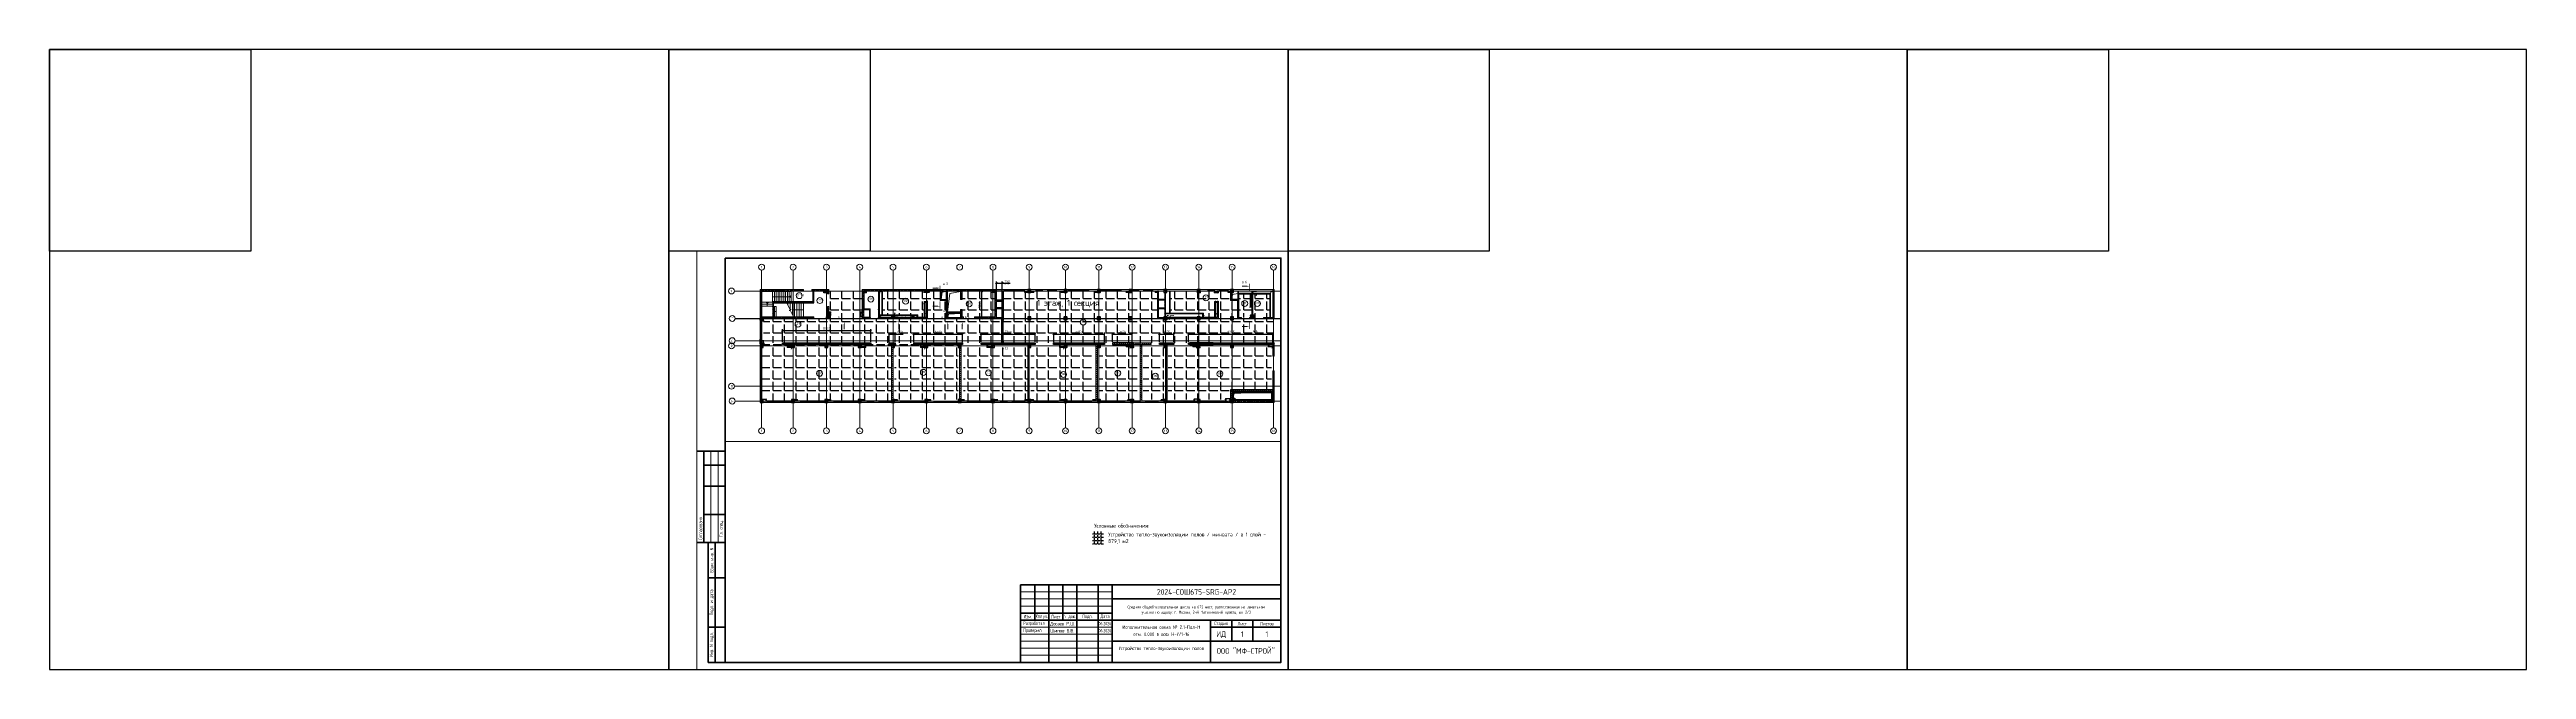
# Paper-space layout '2.1Изл5в' of a CAD drawing. Header units: millimetres. Extents: x -143 to 1617, y 0 to 440.
# The model-space entities are those that its viewports show. They can reach past a viewport. Long polylines and large blocks are cut down to what shows.
import ezdxf
from ezdxf.enums import TextEntityAlignment as Align

# ---------------------------------------------------------------- set-up
doc = ezdxf.new("R2018")
doc.units = ezdxf.units.MM
doc.linetypes.add('ADSK_Линия сетки', pattern=[2500, 2000, -250, 0, -250])
doc.linetypes.add('ADSK_Скрыто', pattern=[600, 300, -300])
doc.layers.get('Defpoints').update_dxf_attribs({"color": 250})
for name, color, linetype, lineweight in [('0) блоки', 250, 'Continuous', 25), ('1.2) Тепло-звук изол. + пленка 5 вып.', 200, 'Continuous', 30), ('A-AREA-____-IDEN', 250, 'Continuous', 9), ('A-DETL-GENF-OTLN', 250, 'Continuous', 5), ('A-DOOR-____-MCUT', 250, 'Continuous', 5), ('A-DOOR-____-OTLN', 250, 'Continuous', 5), ('A-GLAZ-____-MCUT', 250, 'Continuous', 9), ('A-GLAZ-____-OTLN', 250, 'Continuous', 5), ('A-WALL-____-MCUT', 250, 'Continuous', 13), ('A-WALL-____-PATT', 250, 'Continuous', 13), ('A-WALL-FNSH-MCUT', 250, 'Continuous', 13), ('G-____-____-SYMB', 250, 'ADSK_Скрыто', 9), ('G-____-____-TEXT', 250, 'Continuous', 9), ('I-WALL-____-OTLN', 250, 'Continuous', 9), ('S-COLS-____-MCUT', 250, 'Continuous', 25), ('S-COLS-____-OTLN', 250, 'Continuous', 9), ('S-GRID-____-IDEN', 250, 'Continuous', 9), ('S-GRID-____-OTLN', 250, 'Continuous', 9), ('S-STRS-____-MBND', 250, 'Continuous', 5), ('S-STRS-____-OTLN', 250, 'Continuous', 5)]:
    doc.layers.add(name, color=color, linetype=linetype, lineweight=lineweight)
doc.layers.add('ВЭ', color=7, linetype='Continuous')
doc.styles.add('GOST Common', font='', dxfattribs={"width": 0.9, "height": 350})
doc.styles.add('GOST Common_2', font='', dxfattribs={"width": 0.8, "height": 350})
doc.styles.add('ISOCPEUR_1', font='isocpeur.ttf', dxfattribs={"width": 0.9, "height": 250})
doc.styles.add('ISOCPEUR_6', font='isocpeur.ttf', dxfattribs={"height": 3.5})
doc.styles.get("Standard").update_dxf_attribs({"font": 'ГОСТ тип А.ttf'})
doc.styles.add('СПДС', font='ГОСТ тип А.ttf', dxfattribs={"width": 0.9})
doc.styles.get('GOST Common').set_extended_font_data('GOST Common')
doc.styles.get('GOST Common_2').set_extended_font_data('GOST Common')
doc.dimstyles.new('А3', dxfattribs={"dimtxt": 333, "dimasz": 222, "dimexe": 222, "dimexo": 111, "dimgap": 111, "dimtad": 1, "dimtoh": 1, "dimdec": 0, "dimrnd": 0.0015, "dimzin": 0, "dimdsep": 46, "dimtxsty": 'Standard', "dimblk": 'OBLIQUE', "dimcen": 0, "dimclrd": 7, "dimclre": 7, "dimclrt": 7, "dimadec": 0, "dimazin": 0, "dimtfac": 1, "dimtdec": 0, "dimtofl": 0, "dimtmove": 0, "dimatfit": 3, "dimfxl": 1, "dimtolj": 1, "dimtzin": 0, "dimarcsym": 0})
pattern_1 = [(135, (0, 0), (-141.42136, -141.42136), [])]
pattern_2 = [(45, (0, 0), (-251.4472, 251.4472), []), (45, (0, 381), (-251.4472, 251.4472), [])]
pattern_3 = [(45, (0, 0), (-70.71068, 70.71068), [])]
pattern_4 = [(135, (0, 0), (-142.5612, -142.5612), []), (135, (142.56, 0), (-142.5612, -142.5612), [252.016, -50.403, 3.353, -47.05])]
pattern_5 = [(50, (0, 0), (364.3679, -31.8783), [38.1, -419.1]), (355, (0, 0), (-70.4859, 382.1133), [30.48, -335.28]), (100.451, (30.36, -2.66), (293.885, 350.2334), [32.38, -356.18]), (46.184, (0, 101.6), (542.1585, -84.0858), [57.15, -628.65]), (96.636, (45.2, 94.6), (474.805, 494.8554), [48.57, -534.27]), (351.184, (0, 101.6), (474.8102, 494.85), [45.72, -502.92]), (21, (50.8, 76.2), (303.2285, -204.5305), [38.1, -419.1]), (326, (50.8, 76.2), (123.6039, 368.376), [30.48, -335.28]), (71.451, (76.07, 59.16), (426.8341, 163.8427), [32.38, -356.18]), (37.5, (0, 0), (6.17665, 169.11015), [16.764, -314.452, 16.764, -323.596, -336.55]), (37.5, (0, 0), (6.17665, 169.11015), [-671.576, 16.764, -319.786]), (7.5, (0, 0), (133.63888, 200.3615), [16.764, -177.292, 16.764, -306.832, -128.27]), (7.5, (0, 0), (133.63888, 200.3615), [-517.652, 16.764, -111.506]), (327.5, (-113.28, 0), (271.18182, -11.45836), [16.764, -110.236, 16.764, -379.476, -525.78]), (327.5, (-113.28, 0), (271.18182, -11.45836), [-523.24, 16.764, -509.016]), (317.5, (-164.08, 0), (296.2585, 50.85285), [16.764, -148.336, 16.764, -246.38, -373.38]), (317.5, (-164.08, 0), (296.2585, 50.85285), [-428.244, 16.764, -356.616])]
pattern_6 = [(135, (0, 0), (-75.43415, -75.43415), [106.68, -17.78, 3.556, -17.78]), (135, (0, 75.39), (-75.43415, -75.43415), []), (50, (0, 0), (127.52922, -11.15758), [13.335, -146.685]), (355, (0, 0), (-24.66966, 133.74002), [10.668, -117.348]), (100.451, (10.63, -0.93), (102.85973, 122.58178), [11.333, -124.663]), (46.184, (0, 35.56), (189.75516, -29.43036), [20.002, -220.027]), (96.636, (15.81, 33.1), (166.1822, 173.1996), [17, -186.995]), (351.184, (0, 35.56), (166.18393, 173.19757), [16.002, -176.022]), (21, (17.78, 26.67), (106.13027, -71.58603), [13.335, -146.685]), (326, (17.78, 26.67), (43.26188, 128.93175), [10.668, -117.348]), (71.451, (26.62, 20.7), (149.39198, 57.34505), [11.333, -124.663]), (37.5, (0, 0), (2.162228, 59.188357), [3.353, -112.573, 3.353, -115.773, -117.792]), (37.5, (0, 0), (2.162228, 59.188357), [-235.052, 3.353, -114.44]), (7.5, (0, 0), (46.773857, 70.12615), [3.353, -64.567, 3.353, -109.906, -44.894]), (7.5, (0, 0), (46.773857, 70.12615), [-181.178, 3.353, -41.542]), (327.5, (-39.65, 0), (94.91367, -4.010093), [3.353, -41.097, 3.353, -135.331, -184.023]), (327.5, (-39.65, 0), (94.91367, -4.010093), [-183.134, 3.353, -180.67]), (317.5, (-57.43, 0), (103.69057, 17.79882), [3.353, -54.432, 3.353, -88.748, -130.683]), (317.5, (-57.43, 0), (103.69057, 17.79882), [-149.885, 3.353, -127.33])]
pattern_7 = [(135, (0, 0), (-84.85281, -84.85281), []), (225, (0, 0), (84.85281, -84.85281), [])]
pattern_8 = [(45, (0, 0), (-141.42136, 141.42136), []), (135, (0, 0), (-141.42136, -141.42136), [])]
pattern_9 = [(45, (125, 0), (-22.6274, 22.6274), [])]
pattern_10 = [(0, (0, 0), (0, 1550.67), [1127.76, -422.91]), (90, (0, 0), (-1550.67, 9e-14), [1127.76, -422.91])]

# ---------------------------------------------------------------- blocks, each defined once
blk = doc.blocks.new('*U6476')
at = {"color": 4}
blk.add_lwpolyline([(-220, -220), (220, -220), (220, 220), (-220, 220)], close=True, dxfattribs=at)
at = {"color": 3}
blk.add_lwpolyline([(-220, 220), (-77, 220), (-77, 77), (-220, 77)], close=True, dxfattribs=at)
blk = doc.blocks.new('*U6477')
at = {"color": 0, "linetype": 'ByBlock', "lineweight": -2, "transparency": 16777216}
for p in [(0, 0), (440, 0), (880, 0), (1320, 0)]:
    blk.add_blockref('*U6476', p, dxfattribs=at)
blk = doc.blocks.new('*U6474')
at = {"lineweight": 0}
blk.add_lwpolyline([(-415, -5), (5, -5), (5, 292), (-415, 292)], close=True, dxfattribs=at)
at = {"color": 0, "linetype": 'Continuous', "lineweight": 50}
blk.add_lwpolyline([(-395, 287), (0, 287), (0, 0), (-395, 0)], close=True, dxfattribs=at)
at = {"lineweight": 35}
for points in [[(-395, 150), (-415, 150)], [(-410, 85), (-410, 150)], [(-395, 140), (-410, 140)], [(-395, 125), (-410, 125)], [(-395, 105), (-410, 105)], [(-395, 85), (-415, 85)], [(-395, 85), (-407, 85), (-407, 0), (-395, 0)], [(-402, 0), (-402, 85)], [(-395, 60), (-407, 60)], [(-175, 55), (-175, 30)], [(-165, 55), (-165, 0)], [(-155, 55), (-155, 30)], [(-145, 55), (-145, 0)], [(-130, 55), (-130, 0)], [(-120, 55), (-120, 0)], [(-120, 45), (0, 45)], [(-395, 25), (-407, 25)], [(-185, 35), (-120, 35)], [(-185, 30), (0, 30)], [(-50, 30), (-50, 0)], [(-50, 25), (0, 25)], [(-35, 30), (-35, 15)], [(-20, 30), (-20, 15)], [(-120, 15), (0, 15)]]:
    blk.add_lwpolyline(points, dxfattribs=at)
at = {"lineweight": 18}
for points in [[(-405, 85), (-405, 150)], [(-400, 85), (-400, 150)], [(-185, 50), (-120, 50)], [(-185, 45), (-120, 45)], [(-185, 40), (-120, 40)], [(-185, 25), (-120, 25)], [(-185, 20), (-120, 20)], [(-185, 15), (-120, 15)], [(-185, 10), (-120, 10)], [(-185, 5), (-120, 5)]]:
    blk.add_lwpolyline(points, dxfattribs=at)
at = {"lineweight": 35}
blk.add_lwpolyline([(-185, 0), (0, 0), (0, 55), (-185, 55)], close=True, dxfattribs=at)
at = {"lineweight": 0}
blk.add_lwpolyline([(0, -5), (5, -5), (5, 0)], dxfattribs=at)
at = {"lineweight": -2, "char_height": 2.5, "attachment_point": 5, "rotation": 90, "style": 'СПДС'}
for s, insert, width in [('Согласовано', (-412.5, 95), 19.991), ('Гл. спец.', (-397.5, 95), 19.991), ('Взам. инв. N', (-404.5, 72.5), 24.991), ('Подл. и дата', (-404.5, 42.5), 34.991), ('Инв. N подл.', (-404.5, 12.5), 24.991)]:
    blk.add_mtext(s, dxfattribs=dict(at, insert=insert, width=width))
at = {"insert": (-60.2, 37.2), "char_height": 2.2, "attachment_point": 5, "style": 'СПДС'}
blk.add_mtext_dynamic_manual_height_columns('Средняя общеобразовательная школа на 675 мест, расположенная на земельном\\P\\pxqc;участке по адресу: г. Москва, 2-й Нагатинский проезд, вл. 2/3', width=118.293, gutter_width=0, heights=[12.8], dxfattribs=at)
at = {"lineweight": -2, "char_height": 2.5, "style": 'СПДС'}
for s, insert, width, attachment_point in [('Разработал', (-183.1, 27.5), 17.953, 4), ('Проверил', (-183.1, 22.5), 17.953, 4), ('Изм.', (-180, 32.5), 10, 5), ('Кол.уч.', (-170, 32.5), 10, 5), ('Лист', (-160, 32.5), 10, 5), ('N док.', (-150, 32.5), 10, 5), ('Подп.', (-137.5, 32.5), 15, 5), ('Дата', (-125, 32.5), 10, 5), ('Стадия', (-42.5, 27.5), 15, 5), ('Лист', (-27.5, 27.5), 15, 5), ('Листов', (-10, 27.5), 20, 5)]:
    blk.add_mtext(s, dxfattribs=dict(at, insert=insert, width=width, attachment_point=attachment_point))
at = {"lineweight": 30, "width": 0.9, "flags": 104}
blk.add_attdef('ШАПКА', text='', height=3, dxfattribs=at).set_placement((-135, 281), align=Align.MIDDLE_CENTER)
at = {"style": 'СПДС'}
for tag, height, p in [('ШИФР_ПРОЕКТА', 4, (-60, 50)), ('НАИМЕНОВАНИЕ_ОБЪЕКТА2', 2.5, (-85, 20)), ('НАИМЕНОВАНИЕ_ОБЪЕКТА', 2.5, (-85, 25)), ('СТАДИЯ', 4, (-42.5, 20)), ('ЛИСТ_первый', 4, (-27.5, 20)), ('ЛИСТОВ', 4, (-10, 20)), ('НАИМЕНОВАНИЕ_ЧЕРТЕЖА2', 2.5, (-85, 5)), ('НАИМЕНОВАНИЕ_ЧЕРТЕЖА1', 2.5, (-85, 10)), ('ОРГАНИЗАЦИЯ_РАЗРАБОТЧИК1', 4, (-25, 8.1))]:
    blk.add_attdef(tag, text='', height=height, dxfattribs=at).set_placement(p, align=Align.MIDDLE_CENTER)
for tag, p in [('РАЗРАБОТЧИК', (-164, 27.5)), ('РУК.ГРУППЫ', (-164, 22.5))]:
    blk.add_attdef(tag, text='', height=2.5, dxfattribs=at).set_placement(p, align=Align.MIDDLE_LEFT)
at = {"style": 'СПДС', "width": 0.9}
for tag, p in [('ДАТА1', (-129.6, 26.4)), ('ДАТА2', (-129.6, 21.4))]:
    blk.add_attdef(tag, p, '', height=2.3, dxfattribs=at)
blk = doc.blocks.new('Окно_СКБ_1Ст1 - 120_Окно_СКБ_1Ст_900_ОК3л-29018700-Кладочный план на отм_ 0_000_ Секция 1_')
at = {"layer": 'A-GLAZ-____-MCUT'}
for p, q in [((-450, -125), (450, -125)), ((-450, -195), (450, -195))]:
    blk.add_line(p, q, dxfattribs=at)
at = {"layer": 'A-GLAZ-____-OTLN'}
for p, q in [((450, -125), (-450, -125)), ((-450, -195), (450, -195))]:
    blk.add_line(p, q, dxfattribs=at)
blk = doc.blocks.new('Окно_СКБ_1Ст1 - 120_Окно_СКБ_1Ст_1700_ОК19Л-29018918-Кладочный план на отм_ 0_000_ Секция 1_')
at = {"layer": 'A-GLAZ-____-MCUT'}
for p, q in [((-850, -125), (850, -125)), ((-850, -195), (850, -195))]:
    blk.add_line(p, q, dxfattribs=at)
at = {"layer": 'A-GLAZ-____-OTLN'}
for p, q in [((850, -125), (-850, -125)), ((-850, -195), (850, -195))]:
    blk.add_line(p, q, dxfattribs=at)
blk = doc.blocks.new('Окно_СКБ_2Ст1 - Окно_СКБ_2Ст 3300_ОК1Л-35431506-Кладочный план на отм_ 0_000_ Секция 1_')
at = {"layer": 'A-GLAZ-____-MCUT'}
for p, q in [((-1650, -125), (1650, -125)), ((-1650, -195), (1650, -195))]:
    blk.add_line(p, q, dxfattribs=at)
at = {"layer": 'A-GLAZ-____-OTLN'}
for p, q in [((1650, -125), (-1650, -125)), ((-1650, -195), (1650, -195))]:
    blk.add_line(p, q, dxfattribs=at)
blk = doc.blocks.new('Окно_СКБ_2Ст1 - Окно_СКБ_2Ст 3300_ОК2-29018968-Кладочный план на отм_ 0_000_ Секция 1_')
at = {"layer": 'A-GLAZ-____-MCUT'}
for p, q in [((-1650, -125), (1650, -125)), ((-1650, -195), (1650, -195))]:
    blk.add_line(p, q, dxfattribs=at)
at = {"layer": 'A-GLAZ-____-OTLN'}
for p, q in [((1650, -125), (-1650, -125)), ((-1650, -195), (1650, -195))]:
    blk.add_line(p, q, dxfattribs=at)
blk = doc.blocks.new('Окно_СКБ_2Ст1 - Окно_СКБ_2Ст_3300_ОК1-29020644-Кладочный план на отм_ 0_000_ Секция 1_')
at = {"layer": 'A-GLAZ-____-MCUT'}
for p, q in [((-1650, -125), (1650, -125)), ((-1650, -195), (1650, -195))]:
    blk.add_line(p, q, dxfattribs=at)
at = {"layer": 'A-GLAZ-____-OTLN'}
for p, q in [((1650, -125), (-1650, -125)), ((-1650, -195), (1650, -195))]:
    blk.add_line(p, q, dxfattribs=at)
blk = doc.blocks.new('Окно_СКБ_2Ст1 - Окно_СКБ_2Ст 3300_ОК2л-29018874-Кладочный план на отм_ 0_000_ Секция 1_')
at = {"layer": 'A-GLAZ-____-MCUT'}
for p, q in [((-1650, -125), (1650, -125)), ((-1650, -195), (1650, -195))]:
    blk.add_line(p, q, dxfattribs=at)
at = {"layer": 'A-GLAZ-____-OTLN'}
for p, q in [((1650, -125), (-1650, -125)), ((-1650, -195), (1650, -195))]:
    blk.add_line(p, q, dxfattribs=at)
blk = doc.blocks.new('Окно_СКБ_2Ст1 - Окно_СКБ_2Ст_3300_ОК1-V1-Кладочный план на отм_ 0_000_ Секция 1_')
at = {"layer": 'A-GLAZ-____-MCUT'}
for p, q in [((-1650, -125), (1650, -125)), ((-1650, -195), (1650, -195))]:
    blk.add_line(p, q, dxfattribs=at)
at = {"layer": 'A-GLAZ-____-OTLN'}
for p, q in [((1650, -125), (-1650, -125)), ((-1650, -195), (1650, -195))]:
    blk.add_line(p, q, dxfattribs=at)
blk = doc.blocks.new('Окно_СКБ_2Ст1 - Окно_СКБ_2Ст 3300_ОК2л-V2-Кладочный план на отм_ 0_000_ Секция 1_')
at = {"layer": 'A-GLAZ-____-MCUT'}
for p, q in [((-1650, -125), (1650, -125)), ((-1650, -195), (1650, -195))]:
    blk.add_line(p, q, dxfattribs=at)
at = {"layer": 'A-GLAZ-____-OTLN'}
for p, q in [((1650, -125), (-1650, -125)), ((-1650, -195), (1650, -195))]:
    blk.add_line(p, q, dxfattribs=at)
blk = doc.blocks.new('Окно_СКБ_2Ст1 - Окно_СКБ_2Ст_2800_ОК11Л-29018712-Кладочный план на отм_ 0_000_ Секция 1_')
at = {"layer": 'A-GLAZ-____-MCUT'}
for p, q in [((-1400, -125), (1400, -125)), ((-1400, -195), (1400, -195))]:
    blk.add_line(p, q, dxfattribs=at)
at = {"layer": 'A-GLAZ-____-OTLN'}
for p, q in [((1400, -125), (-1400, -125)), ((-1400, -195), (1400, -195))]:
    blk.add_line(p, q, dxfattribs=at)
blk = doc.blocks.new('Окно_СКБ_1Ст1 - 120_Окно_СКБ_1Ст_900_ОК3л-V3-Кладочный план на отм_ 0_000_ Секция 1_')
at = {"layer": 'A-GLAZ-____-MCUT'}
for p, q in [((-450, -125), (450, -125)), ((-450, -195), (450, -195))]:
    blk.add_line(p, q, dxfattribs=at)
at = {"layer": 'A-GLAZ-____-OTLN'}
for p, q in [((450, -125), (-450, -125)), ((-450, -195), (450, -195))]:
    blk.add_line(p, q, dxfattribs=at)
blk = doc.blocks.new('Окно_СКБ_1Ст1 - 120_Окно_СКБ_1Ст_1700_ОК19Л-V4-Кладочный план на отм_ 0_000_ Секция 1_')
at = {"layer": 'A-GLAZ-____-MCUT'}
for p, q in [((-850, -125), (850, -125)), ((-850, -195), (850, -195))]:
    blk.add_line(p, q, dxfattribs=at)
at = {"layer": 'A-GLAZ-____-OTLN'}
for p, q in [((850, -125), (-850, -125)), ((-850, -195), (850, -195))]:
    blk.add_line(p, q, dxfattribs=at)
blk = doc.blocks.new('Окно_СКБ_2Ст1 - Окно_СКБ_2Ст_2400_ОК16Л-36323578-Кладочный план на отм_ 0_000_ Секция 1_')
at = {"layer": 'A-GLAZ-____-MCUT'}
for p, q in [((-1200, -125), (1200, -125)), ((-1200, -195), (1200, -195))]:
    blk.add_line(p, q, dxfattribs=at)
at = {"layer": 'A-GLAZ-____-OTLN'}
for p, q in [((1200, -125), (-1200, -125)), ((-1200, -195), (1200, -195))]:
    blk.add_line(p, q, dxfattribs=at)
blk = doc.blocks.new('Окно_СКБ_1Ст1 - 120_Окно_СКБ_1Ст_1250_ОК14Л-29018784-Кладочный план на отм_ 0_000_ Секция 1_')
at = {"layer": 'A-GLAZ-____-MCUT'}
for p, q in [((-625, -125), (625, -125)), ((-625, -195), (625, -195))]:
    blk.add_line(p, q, dxfattribs=at)
at = {"layer": 'A-GLAZ-____-OTLN'}
for p, q in [((625, -125), (-625, -125)), ((-625, -195), (625, -195))]:
    blk.add_line(p, q, dxfattribs=at)
blk = doc.blocks.new('Окно_СКБ_2Ст1 - Окно_СКБ_2Ст_2800_ОК11-29018754-Кладочный план на отм_ 0_000_ Секция 1_')
at = {"layer": 'A-GLAZ-____-MCUT'}
for p, q in [((-1400, -125), (1400, -125)), ((-1400, -195), (1400, -195))]:
    blk.add_line(p, q, dxfattribs=at)
at = {"layer": 'A-GLAZ-____-OTLN'}
for p, q in [((1400, -125), (-1400, -125)), ((-1400, -195), (1400, -195))]:
    blk.add_line(p, q, dxfattribs=at)
blk = doc.blocks.new('Окно_СКБ_1Ст1 - 120_Окно_СКБ_1Ст_1250_ОКп14_E30-37619683-Кладочный план на отм_ 0_000_ Секция 1_')
at = {"layer": 'A-GLAZ-____-MCUT'}
for p, q in [((-625, -125), (625, -125)), ((-625, -195), (625, -195))]:
    blk.add_line(p, q, dxfattribs=at)
at = {"layer": 'A-GLAZ-____-OTLN'}
for p, q in [((625, -125), (-625, -125)), ((-625, -195), (625, -195))]:
    blk.add_line(p, q, dxfattribs=at)
blk = doc.blocks.new('Окно_СКБ_1Ст1 - 120_Окно_СКБ_1Ст_1250_ОК14Л-V5-Кладочный план на отм_ 0_000_ Секция 1_')
at = {"layer": 'A-GLAZ-____-MCUT'}
for p, q in [((-625, -125), (625, -125)), ((-625, -195), (625, -195))]:
    blk.add_line(p, q, dxfattribs=at)
at = {"layer": 'A-GLAZ-____-OTLN'}
for p, q in [((625, -125), (-625, -125)), ((-625, -195), (625, -195))]:
    blk.add_line(p, q, dxfattribs=at)
blk = doc.blocks.new('Окно_СКБ_2Ст1 - Окно_СКБ_2Ст_2800_ОК12-29019270-Кладочный план на отм_ 0_000_ Секция 1_')
at = {"layer": 'A-GLAZ-____-MCUT'}
for p, q in [((-1400, -125), (1400, -125)), ((-1400, -195), (1400, -195))]:
    blk.add_line(p, q, dxfattribs=at)
at = {"layer": 'A-GLAZ-____-OTLN'}
for p, q in [((1400, -125), (-1400, -125)), ((-1400, -195), (1400, -195))]:
    blk.add_line(p, q, dxfattribs=at)
blk = doc.blocks.new('_Wn_-As_OpeningMEP_floor__Rectangular - _Wn_-As_OpeningMEP_floor__Rectangular-32466847-Кладочный план на отм_ 0_000_ Секция 1_')
at = {"layer": 'A-DETL-GENF-OTLN'}
for p, q in [((-250, -50), (-212, 112)), ((-212, 112), (250, 150))]:
    blk.add_line(p, q, dxfattribs=at)
blk = doc.blocks.new('_Wn_-As_OpeningMEP_floor__Rectangular - _Wn_-As_OpeningMEP_floor__Rectangular-V6-Кладочный план на отм_ 0_000_ Секция 1_')
at = {"layer": 'A-DETL-GENF-OTLN'}
for p, q in [((-250, -50), (-212, 112)), ((-212, 112), (250, 150))]:
    blk.add_line(p, q, dxfattribs=at)
blk = doc.blocks.new('BSC_Колонна _Прямоугольная - 400x400-31225807-Кладочный план на отм_ 0_000_ Секция 1_')
at = {"layer": 'S-COLS-____-OTLN', "lineweight": 5}
h = blk.add_hatch(dxfattribs=at)
h.set_pattern_fill('FP_12', color=256, style=0, pattern_type=2)
h.set_pattern_definition([(135, (0.02, -50975), (-142.5619, -142.5619), []), (135, (142.58, -50975), (-142.5619, -142.5619), [252.016, -50.403, 3.353, -47.05])])
h.paths.add_polyline_path([(-200, -200), (200, -200), (200, 200), (-200, 200), (-200, -10)])
at = {"layer": 'S-COLS-____-MCUT'}
for p, q in [((200, 200), (-200, 200)), ((-200, 200), (-200, -200)), ((200, -200), (200, 200)), ((-200, -200), (200, -200))]:
    blk.add_line(p, q, dxfattribs=at)
blk = doc.blocks.new('BSC_Колонна _Прямоугольная - 400x400-31225808-Кладочный план на отм_ 0_000_ Секция 1_')
at = {"layer": 'S-COLS-____-OTLN', "lineweight": 5}
h = blk.add_hatch(dxfattribs=at)
h.set_pattern_fill('FP_13', color=256, style=0, pattern_type=2)
h.set_pattern_definition([(135, (-4249.98, -50975), (-142.5619, -142.5619), []), (135, (-4107.42, -50975), (-142.5619, -142.5619), [252.016, -50.403, 3.353, -47.05])])
h.paths.add_polyline_path([(-200, -200), (200, -200), (200, 200), (-200, 200), (-200, -100)])
at = {"layer": 'S-COLS-____-MCUT'}
for p, q in [((200, 200), (-200, 200)), ((-200, 200), (-200, -100)), ((200, -200), (200, 200)), ((-200, -100), (-200, -200)), ((-200, -200), (200, -200))]:
    blk.add_line(p, q, dxfattribs=at)
blk = doc.blocks.new('BSC_Колонна _Прямоугольная - 400x400-V7-Кладочный план на отм_ 0_000_ Секция 1_')
at = {"layer": 'S-COLS-____-OTLN', "lineweight": 5}
h = blk.add_hatch(dxfattribs=at)
h.set_pattern_fill('FP_14', color=256, style=0, pattern_type=2)
h.set_pattern_definition([(135, (-8749.98, -50975), (-142.5619, -142.5619), []), (135, (-8607.42, -50975), (-142.5619, -142.5619), [252.016, -50.403, 3.353, -47.05])])
h.paths.add_polyline_path([(-200, -200), (200, -200), (200, 200), (-200, 200), (-200, -10)])
at = {"layer": 'S-COLS-____-MCUT'}
for p, q in [((200, 200), (-200, 200)), ((-200, 200), (-200, -200)), ((200, -200), (200, 200)), ((-200, -200), (200, -200))]:
    blk.add_line(p, q, dxfattribs=at)
blk = doc.blocks.new('BSC_Колонна _Прямоугольная - 400x400-V8-Кладочный план на отм_ 0_000_ Секция 1_')
at = {"layer": 'S-COLS-____-OTLN', "lineweight": 5}
h = blk.add_hatch(dxfattribs=at)
h.set_pattern_fill('FP_15', color=256, style=0, pattern_type=2)
h.set_pattern_definition([(135, (-13249.98, -50975), (-142.5619, -142.5619), []), (135, (-13107.42, -50975), (-142.5619, -142.5619), [252.016, -50.403, 3.353, -47.05])])
h.paths.add_polyline_path([(-200, -200), (200, -200), (200, 200), (-200, 200)])
at = {"layer": 'S-COLS-____-MCUT'}
for p, q in [((200, 200), (-200, 200)), ((-200, 200), (-200, -200)), ((200, -100), (200, 200)), ((-200, -200), (200, -200)), ((200, -200), (200, -100))]:
    blk.add_line(p, q, dxfattribs=at)
blk = doc.blocks.new('BSC_Колонна _Прямоугольная - 400x400-V9-Кладочный план на отм_ 0_000_ Секция 1_')
at = {"layer": 'S-COLS-____-OTLN', "lineweight": 5}
h = blk.add_hatch(dxfattribs=at)
h.set_pattern_fill('FP_16', color=256, style=0, pattern_type=2)
h.set_pattern_definition([(135, (-22249.98, -50975), (-142.5619, -142.5619), []), (135, (-22107.42, -50975), (-142.5619, -142.5619), [252.016, -50.403, 3.353, -47.05])])
h.paths.add_polyline_path([(-200, -200), (200, -200), (200, 200), (-200, 200), (-200, -10)])
at = {"layer": 'S-COLS-____-MCUT'}
for p, q in [((200, 200), (-200, 200)), ((-200, 200), (-200, -200)), ((200, -200), (200, 200)), ((-200, -200), (200, -200))]:
    blk.add_line(p, q, dxfattribs=at)
blk = doc.blocks.new('BSC_Колонна _Прямоугольная - 400x400-V10-Кладочный план на отм_ 0_000_ Секция 1_')
at = {"layer": 'S-COLS-____-OTLN', "lineweight": 5}
h = blk.add_hatch(dxfattribs=at)
h.set_pattern_fill('FP_17', color=256, style=0, pattern_type=2)
h.set_pattern_definition([(135, (-31249.98, -50975), (-142.5619, -142.5619), []), (135, (-31107.42, -50975), (-142.5619, -142.5619), [252.016, -50.403, 3.353, -47.05])])
h.paths.add_polyline_path([(-200, -200), (200, -200), (200, 200), (-200, 200)])
at = {"layer": 'S-COLS-____-MCUT'}
for p, q in [((200, 200), (-200, 200)), ((-200, 200), (-200, -200)), ((200, -200), (200, 200)), ((-200, -200), (200, -200))]:
    blk.add_line(p, q, dxfattribs=at)
blk = doc.blocks.new('BSC_Колонна _Прямоугольная - 400x400-V11-Кладочный план на отм_ 0_000_ Секция 1_')
at = {"layer": 'S-COLS-____-OTLN', "lineweight": 5}
h = blk.add_hatch(dxfattribs=at)
h.set_pattern_fill('FP_18', color=256, style=0, pattern_type=2)
h.set_pattern_definition([(135, (-41049.98, -50975), (-142.5619, -142.5619), []), (135, (-40907.42, -50975), (-142.5619, -142.5619), [252.016, -50.403, 3.353, -47.05])])
h.paths.add_polyline_path([(-200, -200), (200, -200), (200, 200), (-200, 200)])
at = {"layer": 'S-COLS-____-MCUT'}
for p, q in [((200, 200), (-200, 200)), ((-200, 200), (-200, -200)), ((200, -200), (200, 200)), ((-200, -200), (200, -200))]:
    blk.add_line(p, q, dxfattribs=at)
blk = doc.blocks.new('BSC_Колонна _Прямоугольная - 400x400-V12-Кладочный план на отм_ 0_000_ Секция 1_')
at = {"layer": 'S-COLS-____-OTLN', "lineweight": 5}
h = blk.add_hatch(dxfattribs=at)
h.set_pattern_fill('FP_19', color=256, style=0, pattern_type=2)
h.set_pattern_definition([(135, (-45549.98, -50975), (-142.5619, -142.5619), []), (135, (-45407.42, -50975), (-142.5619, -142.5619), [252.016, -50.403, 3.353, -47.05])])
h.paths.add_polyline_path([(-200, -200), (200, -200), (200, 200), (-200, 200), (-200, -10)])
at = {"layer": 'S-COLS-____-MCUT'}
for p, q in [((200, 200), (-200, 200)), ((-200, 200), (-200, -200)), ((200, -200), (200, 200)), ((-200, -200), (200, -200))]:
    blk.add_line(p, q, dxfattribs=at)
blk = doc.blocks.new('BSC_Колонна _Прямоугольная - 400x400-V13-Кладочный план на отм_ 0_000_ Секция 1_')
at = {"layer": 'S-COLS-____-OTLN', "lineweight": 5}
h = blk.add_hatch(dxfattribs=at)
h.set_pattern_fill('FP_20', color=256, style=0, pattern_type=2)
h.set_pattern_definition([(135, (-50049.98, -50975), (-142.5619, -142.5619), []), (135, (-49907.42, -50975), (-142.5619, -142.5619), [252.016, -50.403, 3.353, -47.05])])
h.paths.add_polyline_path([(-200, -200), (200, -200), (200, 200), (-200, 200), (-200, -10)])
at = {"layer": 'S-COLS-____-MCUT'}
for p, q in [((200, 200), (-200, 200)), ((-200, 200), (-200, -200)), ((200, -200), (200, 200)), ((-200, -200), (200, -200))]:
    blk.add_line(p, q, dxfattribs=at)
blk = doc.blocks.new('BSC_Колонна _Прямоугольная - 400x400-V14-Кладочный план на отм_ 0_000_ Секция 1_')
at = {"layer": 'S-COLS-____-OTLN', "lineweight": 5}
h = blk.add_hatch(dxfattribs=at)
h.set_pattern_fill('FP_21', color=256, style=0, pattern_type=2)
h.set_pattern_definition([(135, (-54549.98, -50975), (-142.5619, -142.5619), []), (135, (-54407.42, -50975), (-142.5619, -142.5619), [252.016, -50.403, 3.353, -47.05])])
h.paths.add_polyline_path([(-200, -200), (200, -200), (200, 200), (-200, 200), (-200, -10)])
at = {"layer": 'S-COLS-____-MCUT'}
for p, q in [((200, 200), (-200, 200)), ((-200, 200), (-200, -200)), ((200, -200), (200, 200)), ((-200, -200), (200, -200))]:
    blk.add_line(p, q, dxfattribs=at)
blk = doc.blocks.new('BSC_Колонна _Прямоугольная - 400x400-V15-Кладочный план на отм_ 0_000_ Секция 1_')
at = {"layer": 'S-COLS-____-OTLN', "lineweight": 5}
h = blk.add_hatch(dxfattribs=at)
h.set_pattern_fill('FP_22', color=256, style=0, pattern_type=2)
h.set_pattern_definition([(135, (-63549.98, -50975), (-142.5619, -142.5619), []), (135, (-63407.42, -50975), (-142.5619, -142.5619), [252.016, -50.403, 3.353, -47.05])])
h.paths.add_polyline_path([(-200, -200), (200, -200), (200, 200), (-200, 200)])
at = {"layer": 'S-COLS-____-MCUT'}
for p, q in [((200, 200), (-200, 200)), ((-200, 200), (-200, -200)), ((200, -200), (200, 200)), ((-200, -200), (200, -200))]:
    blk.add_line(p, q, dxfattribs=at)
blk = doc.blocks.new('BSC_Колонна _Прямоугольная - 400x400-V16-Кладочный план на отм_ 0_000_ Секция 1_')
at = {"layer": 'S-COLS-____-OTLN', "lineweight": 5}
h = blk.add_hatch(dxfattribs=at)
h.set_pattern_fill('FP_23', color=256, style=0, pattern_type=2)
h.set_pattern_definition([(135, (-36149.98, -54675), (-142.5619, -142.5619), []), (135, (-36007.42, -54675), (-142.5619, -142.5619), [252.016, -50.403, 3.353, -47.05])])
h.paths.add_polyline_path([(-200, -200), (200, -200), (200, 200), (-200, 200)])
at = {"layer": 'S-COLS-____-MCUT'}
for p, q in [((200, 200), (-200, 200)), ((-200, 200), (-200, -200)), ((200, -200), (200, 200)), ((-200, -200), (200, -200))]:
    blk.add_line(p, q, dxfattribs=at)
blk = doc.blocks.new('BSC_Колонна _Прямоугольная - 400x400-V17-Кладочный план на отм_ 0_000_ Секция 1_')
at = {"layer": 'S-COLS-____-OTLN', "lineweight": 5}
h = blk.add_hatch(dxfattribs=at)
h.set_pattern_fill('FP_24', color=256, style=0, pattern_type=2)
h.set_pattern_definition([(135, (-41049.98, -54675), (-142.5619, -142.5619), []), (135, (-40907.42, -54675), (-142.5619, -142.5619), [252.016, -50.403, 3.353, -47.05])])
h.paths.add_polyline_path([(-200, -200), (200, -200), (200, 200), (-200, 200)])
at = {"layer": 'S-COLS-____-MCUT'}
for p, q in [((200, 200), (-200, 200)), ((-200, 200), (-200, -200)), ((200, -200), (200, 200)), ((-200, -200), (200, -200))]:
    blk.add_line(p, q, dxfattribs=at)
blk = doc.blocks.new('BSC_Колонна _Прямоугольная - 400x400-V18-Кладочный план на отм_ 0_000_ Секция 1_')
at = {"layer": 'S-COLS-____-OTLN', "lineweight": 5}
h = blk.add_hatch(dxfattribs=at)
h.set_pattern_fill('FP_25', color=256, style=0, pattern_type=2)
h.set_pattern_definition([(135, (-45549.98, -54675), (-142.5619, -142.5619), []), (135, (-45407.42, -54675), (-142.5619, -142.5619), [252.016, -50.403, 3.353, -47.05])])
h.paths.add_polyline_path([(-200, -200), (200, -200), (200, 200), (-200, 200)])
at = {"layer": 'S-COLS-____-MCUT'}
for p, q in [((200, 200), (-200, 200)), ((-200, 200), (-200, -200)), ((200, -200), (200, 200)), ((-200, -200), (200, -200))]:
    blk.add_line(p, q, dxfattribs=at)
blk = doc.blocks.new('BSC_Колонна _Прямоугольная - 400x400-V19-Кладочный план на отм_ 0_000_ Секция 1_')
at = {"layer": 'S-COLS-____-OTLN', "lineweight": 5}
h = blk.add_hatch(dxfattribs=at)
h.set_pattern_fill('FP_26', color=256, style=0, pattern_type=2)
h.set_pattern_definition([(135, (-49849.98, -54675), (-142.5619, -142.5619), []), (135, (-49707.42, -54675), (-142.5619, -142.5619), [252.016, -50.403, 3.353, -47.05])])
h.paths.add_polyline_path([(-200, -200), (200, -200), (200, 200), (-200, 200)])
at = {"layer": 'S-COLS-____-MCUT'}
for p, q in [((200, 200), (-200, 200)), ((-200, 200), (-200, -200)), ((200, -200), (200, 200)), ((-200, -200), (200, -200))]:
    blk.add_line(p, q, dxfattribs=at)
blk = doc.blocks.new('BSC_Колонна _Прямоугольная - 400x400-V20-Кладочный план на отм_ 0_000_ Секция 1_')
at = {"layer": 'S-COLS-____-OTLN', "lineweight": 5}
h = blk.add_hatch(dxfattribs=at)
h.set_pattern_fill('FP_27', color=256, style=0, pattern_type=2)
h.set_pattern_definition([(135, (-63549.98, -54675), (-142.5619, -142.5619), []), (135, (-63407.42, -54675), (-142.5619, -142.5619), [252.016, -50.403, 3.353, -47.05])])
h.paths.add_polyline_path([(-200, -200), (200, -200), (200, 200), (-200, 200)])
at = {"layer": 'S-COLS-____-MCUT'}
for p, q in [((200, 200), (-200, 200)), ((-200, 200), (-200, -200)), ((200, -200), (200, 200)), ((-200, -200), (200, -200))]:
    blk.add_line(p, q, dxfattribs=at)
blk = doc.blocks.new('_Wn_-As_OpeningMEP_floor__Rectangular - _Wn_-As_OpeningMEP_floor__Rectangular-32466854-Кладочный план на отм_ 0_000_ Секция 1_')
at = {"layer": 'A-DETL-GENF-OTLN'}
for p, q in [((-700, -90), (-639, 129)), ((-639, 129), (696, 190))]:
    blk.add_line(p, q, dxfattribs=at)
blk = doc.blocks.new('_Wn_-As_OpeningMEP_floor__Rectangular - _Wn_-As_OpeningMEP_floor__Rectangular-32466851-Кладочный план на отм_ 0_000_ Секция 1_')
at = {"layer": 'A-DETL-GENF-OTLN'}
for p, q in [((-100, -200), (-62, 262)), ((-62, 262), (100, 300))]:
    blk.add_line(p, q, dxfattribs=at)
blk = doc.blocks.new('_Wn_-As_OpeningMEP_floor__Rectangular - _Wn_-As_OpeningMEP_floor__Rectangular-32466841-Кладочный план на отм_ 0_000_ Секция 1_')
at = {"layer": 'A-DETL-GENF-OTLN'}
for p, q in [((-200, -90), (-156, 146)), ((-156, 146), (200, 190))]:
    blk.add_line(p, q, dxfattribs=at)
blk = doc.blocks.new('_Wn_-As_OpeningMEP_floor__Rectangular - _Wn_-As_OpeningMEP_floor__Rectangular-32466850-Кладочный план на отм_ 0_000_ Секция 1_')
at = {"layer": 'A-DETL-GENF-OTLN'}
for p, q in [((-325, -500), (-216, 491)), ((-216, 491), (325, 600))]:
    blk.add_line(p, q, dxfattribs=at)
blk = doc.blocks.new('_Wn_-As_OpeningMEP_floor__Rectangular - _Wn_-As_OpeningMEP_floor__Rectangular-32466825-Кладочный план на отм_ 0_000_ Секция 1_')
at = {"layer": 'A-DETL-GENF-OTLN'}
for p, q in [((-100, -50), (-73, 123)), ((-73, 123), (100, 150))]:
    blk.add_line(p, q, dxfattribs=at)
blk = doc.blocks.new('_Wn_-As_OpeningMEP_floor__Rectangular - _Wn_-As_OpeningMEP_floor__Rectangular-32466849-Кладочный план на отм_ 0_000_ Секция 1_')
at = {"layer": 'A-DETL-GENF-OTLN'}
for p, q in [((-85, -200), (-52, 267)), ((-52, 267), (85, 300))]:
    blk.add_line(p, q, dxfattribs=at)
blk = doc.blocks.new('_Wn_-As_OpeningMEP_floor__Rectangular - _Wn_-As_OpeningMEP_floor__Rectangular-32466848-Кладочный план на отм_ 0_000_ Секция 1_')
at = {"layer": 'A-DETL-GENF-OTLN'}
for p, q in [((-870, -227), (-759, 217)), ((-759, 217), (870, 327))]:
    blk.add_line(p, q, dxfattribs=at)
blk = doc.blocks.new('_Wn_-As_OpeningMEP_floor__Rectangular - _Wn_-As_OpeningMEP_floor__Rectangular-32466855-Кладочный план на отм_ 0_000_ Секция 1_')
at = {"layer": 'A-DETL-GENF-OTLN'}
for p, q in [((-125, -50), (-95, 120)), ((-95, 120), (125, 150))]:
    blk.add_line(p, q, dxfattribs=at)
blk = doc.blocks.new('_Wn_-As_OpeningMEP_floor__Rectangular - _Wn_-As_OpeningMEP_floor__Rectangular-V21-Кладочный план на отм_ 0_000_ Секция 1_')
at = {"layer": 'A-DETL-GENF-OTLN'}
for p, q in [((-248, -40), (-212, 112)), ((-212, 112), (250, 150))]:
    blk.add_line(p, q, dxfattribs=at)
blk = doc.blocks.new('_Wn_-As_OpeningMEP_floor__Rectangular - _Wn_-As_OpeningMEP_floor__Rectangular-32466846-Кладочный план на отм_ 0_000_ Секция 1_')
at = {"layer": 'A-DETL-GENF-OTLN'}
for p, q in [((-100, -200), (-62, 262)), ((-62, 262), (100, 300))]:
    blk.add_line(p, q, dxfattribs=at)
blk = doc.blocks.new('_Wn_-As_OpeningMEP_floor__Rectangular - _Wn_-As_OpeningMEP_floor__Rectangular-32466845-Кладочный план на отм_ 0_000_ Секция 1_')
at = {"layer": 'A-DETL-GENF-OTLN'}
for p, q in [((-875, -1325), (-590, 1140)), ((-590, 1140), (875, 1425))]:
    blk.add_line(p, q, dxfattribs=at)
blk = doc.blocks.new('_Wn_-As_OpeningMEP_floor__Rectangular - _Wn_-As_OpeningMEP_floor__Rectangular-32466856-Кладочный план на отм_ 0_000_ Секция 1_')
at = {"layer": 'A-DETL-GENF-OTLN'}
for p, q in [((-50, 0), (-37, 87)), ((-37, 87), (50, 100))]:
    blk.add_line(p, q, dxfattribs=at)
blk = doc.blocks.new('_Wn_-As_OpeningMEP_floor__Rectangular - _Wn_-As_OpeningMEP_floor__Rectangular-43235382-Кладочный план на отм_ 0_000_ Секция 1_')
at = {"layer": 'A-DETL-GENF-OTLN'}
for p, q in [((-2580, 57), (-2485, 410)), ((-2485, 410), (-608, 505))]:
    blk.add_line(p, q, dxfattribs=at)
blk = doc.blocks.new('_Wn_-As_OpeningMEP_floor__Rectangular - _Wn_-As_OpeningMEP_floor__Rectangular-32466844-Кладочный план на отм_ 0_000_ Секция 1_')
at = {"layer": 'A-DETL-GENF-OTLN'}
for p, q in [((-400, -325), (-296, 321)), ((-296, 321), (400, 425))]:
    blk.add_line(p, q, dxfattribs=at)
blk = doc.blocks.new('Окно_СКБ_1Ст1 - 120_Окно_СКБ_1Ст_1200_ОКп13-37619678-Кладочный план на отм_ 0_000_ Секция 1_')
at = {"layer": 'A-GLAZ-____-MCUT'}
for p, q in [((-600, -125), (600, -125)), ((-600, -195), (600, -195))]:
    blk.add_line(p, q, dxfattribs=at)
at = {"layer": 'A-GLAZ-____-OTLN'}
for p, q in [((600, -125), (-600, -125)), ((-600, -195), (600, -195))]:
    blk.add_line(p, q, dxfattribs=at)
blk = doc.blocks.new('Окно_СКБ_1Ст1 - 120_Окно_СКБ_1Ст_900_ОК3л-V22-Кладочный план на отм_ 0_000_ Секция 1_')
at = {"layer": 'A-GLAZ-____-MCUT'}
for p, q in [((-450, -125), (450, -125)), ((-450, -195), (450, -195))]:
    blk.add_line(p, q, dxfattribs=at)
at = {"layer": 'A-GLAZ-____-OTLN'}
for p, q in [((450, -125), (-450, -125)), ((-450, -195), (450, -195))]:
    blk.add_line(p, q, dxfattribs=at)
blk = doc.blocks.new('Окно_СКБ_2Ст1 - Окно_СКБ_2Ст_3300_ОК1-V23-Кладочный план на отм_ 0_000_ Секция 1_')
at = {"layer": 'A-GLAZ-____-MCUT'}
for p, q in [((-1650, -125), (1650, -125)), ((-1650, -195), (1650, -195))]:
    blk.add_line(p, q, dxfattribs=at)
at = {"layer": 'A-GLAZ-____-OTLN'}
for p, q in [((1650, -125), (-1650, -125)), ((-1650, -195), (1650, -195))]:
    blk.add_line(p, q, dxfattribs=at)
blk = doc.blocks.new('АР_Люк - ЛРС_ВК_200х200_внутренний_RAL 9006-42718712-Кладочный план на отм_ 0_000_ Секция 1_')
at = {"layer": 'A-DOOR-____-OTLN'}
h = blk.add_hatch(dxfattribs=at)
h.set_pattern_fill('FP_29', color=256, style=0, pattern_type=2)
h.set_pattern_definition(pattern_9)
h.paths.add_polyline_path([(25, -60), (225, -60), (225, 60), (25, 60)])
at = {"layer": 'A-DETL-GENF-OTLN', "lineweight": 9}
for p, q in [((225, 60), (25, 60)), ((25, 60), (25, -60)), ((225, -60), (225, 60)), ((25, -60), (225, -60))]:
    blk.add_line(p, q, dxfattribs=at)
at = {"layer": 'A-DOOR-____-MCUT'}
blk.add_arc((225, 60), 200, 150, 180, dxfattribs=at)
blk = doc.blocks.new('АР_Люк - ЛРС_ВК_200х200_внутренний_RAL 9006-42718871-Кладочный план на отм_ 0_000_ Секция 1_')
at = {"layer": 'A-DOOR-____-OTLN'}
h = blk.add_hatch(dxfattribs=at)
h.set_pattern_fill('FP_29', color=256, style=0, pattern_type=2)
h.set_pattern_definition(pattern_9)
h.paths.add_polyline_path([(225, -50), (225, 50), (25, 50), (25, -50)])
at = {"layer": 'A-DETL-GENF-OTLN', "lineweight": 9}
for p, q in [((225, 50), (25, 50)), ((25, 50), (25, -50)), ((225, -50), (225, 50)), ((25, -50), (225, -50))]:
    blk.add_line(p, q, dxfattribs=at)
at = {"layer": 'A-DOOR-____-MCUT'}
blk.add_arc((225, 50), 200, 150, 180, dxfattribs=at)
blk = doc.blocks.new('АР_Люк - ЛРС_ВК_200х200_внутренний_RAL 9006-V24-Кладочный план на отм_ 0_000_ Секция 1_')
at = {"layer": 'A-DOOR-____-OTLN'}
h = blk.add_hatch(dxfattribs=at)
h.set_pattern_fill('FP_29', color=256, style=0, pattern_type=2)
h.set_pattern_definition(pattern_9)
h.paths.add_polyline_path([(25, 50), (25, -50), (225, -50), (225, 50), (184, 50)])
at = {"layer": 'A-DETL-GENF-OTLN', "lineweight": 9}
for p, q in [((225, 50), (25, 50)), ((25, 50), (25, -50)), ((225, -50), (225, 50)), ((25, -50), (225, -50))]:
    blk.add_line(p, q, dxfattribs=at)
at = {"layer": 'A-DOOR-____-MCUT'}
for start, end in [(177.10222, 180), (150, 174.20445)]:
    blk.add_arc((225, 50), 200, start, end, dxfattribs=at)
blk = doc.blocks.new('АР_Люк - ЛРС_ВК_500х400_наружный_NCS S 1000-N-42722041-Кладочный план на отм_ 0_000_ Секция 1_')
at = {"layer": 'A-DOOR-____-OTLN'}
h = blk.add_hatch(dxfattribs=at)
h.set_pattern_fill('FP_29', color=256, style=0, pattern_type=2)
h.set_pattern_definition(pattern_9)
h.paths.add_polyline_path([(375, 50), (-125, 50), (-125, -50), (375, -50)])
at = {"layer": 'A-DETL-GENF-OTLN', "lineweight": 9}
for p, q in [((375, 50), (-125, 50)), ((-125, 50), (-125, -50)), ((375, -50), (375, 50)), ((-125, -50), (375, -50))]:
    blk.add_line(p, q, dxfattribs=at)
at = {"layer": 'A-DOOR-____-MCUT'}
blk.add_arc((375, 50), 500, 150, 180, dxfattribs=at)
blk = doc.blocks.new('АР_Люк - ЛРС_ВК_350х400_наружный_NCS S 1000-N-42723972-Кладочный план на отм_ 0_000_ Секция 1_')
at = {"layer": 'A-DOOR-____-OTLN'}
h = blk.add_hatch(dxfattribs=at)
h.set_pattern_fill('FP_29', color=256, style=0, pattern_type=2)
h.set_pattern_definition(pattern_9)
h.paths.add_polyline_path([(215, 50), (-50, 50), (-50, -50), (300, -50), (300, 50)])
at = {"layer": 'A-DETL-GENF-OTLN', "lineweight": 9}
for p, q in [((300, 50), (-50, 50)), ((-50, 50), (-50, -50)), ((300, -50), (300, 50)), ((-50, -50), (300, -50))]:
    blk.add_line(p, q, dxfattribs=at)
at = {"layer": 'A-DOOR-____-MCUT'}
blk.add_arc((300, 50), 350, 150, 180, dxfattribs=at)
blk = doc.blocks.new('АР_Люк - ЛРС_ВК_350х400_наружный_NCS S 1000-N-42726280-Кладочный план на отм_ 0_000_ Секция 1_')
at = {"layer": 'A-DOOR-____-OTLN'}
h = blk.add_hatch(dxfattribs=at)
h.set_pattern_fill('FP_29', color=256, style=0, pattern_type=2)
h.set_pattern_definition(pattern_9)
h.paths.add_polyline_path([(43, 60), (-50, 60), (-50, -60), (300, -60), (300, 60)])
at = {"layer": 'A-DETL-GENF-OTLN', "lineweight": 9}
for p, q in [((300, 60), (-50, 60)), ((-50, 60), (-50, -60)), ((300, -60), (300, 60)), ((-50, -60), (300, -60))]:
    blk.add_line(p, q, dxfattribs=at)
at = {"layer": 'A-DOOR-____-MCUT'}
blk.add_arc((300, 60), 350, 150, 180, dxfattribs=at)
blk = doc.blocks.new('Ось сетки - Круг_Ø8 мм-39983606-Кладочный план на отм_ 0_000_ Секция 1_')
at = {"layer": 'S-GRID-____-IDEN'}
for start, end in [(360, 180), (180, 360)]:
    blk.add_arc((0, 0), 4, start, end, dxfattribs=at)
blk = doc.blocks.new('AAR_СКБ_Марка_Помещения - Номер-17325395-Кладочный план на отм_ 0_000_ Секция 1_')
at = {"layer": 'A-AREA-____-IDEN'}
blk.add_circle((0, 1.5), 4, dxfattribs=at)
blk = doc.blocks.new('Разрез - Номер вида спереди_3_5 мм-32550530-Кладочный план на отм_ 0_000_ Секция 1_')
at = {"layer": 'G-____-____-SYMB', "linetype": 'Continuous'}
for points in [[(9.8, 0.4), (9.8, -0.4), (-0.3, -0.4), (-0.3, 0.4)], [(2.2, -4.7), (3, 0), (3.8, -4.7)]]:
    blk.add_hatch(color=256, dxfattribs=at).paths.add_polyline_path(points)
at = {"layer": 'G-____-____-SYMB', "linetype": 'Continuous', "lineweight": 20}
blk.add_line((3, -3), (3, -9.7), dxfattribs=at)
blk = doc.blocks.new('Разрез - Номер вида сзади_3_5 мм-32550532-Кладочный план на отм_ 0_000_ Секция 1_')
at = {"layer": 'G-____-____-SYMB', "linetype": 'Continuous'}
for points in [[(9.8, 0.4), (9.8, -0.4), (-0.3, -0.4), (-0.3, 0.4)], [(2.2, -4.7), (3, 0), (3.8, -4.7)]]:
    blk.add_hatch(color=256, dxfattribs=at).paths.add_polyline_path(points)
at = {"layer": 'G-____-____-SYMB', "linetype": 'Continuous', "lineweight": 20}
blk.add_line((3, -3), (3, -9.7), dxfattribs=at)
blk = doc.blocks.new('_Oblique')
at = {"color": 0, "linetype": 'ByBlock', "lineweight": -2}
blk.add_line((-0.5, -0.5), (0.5, 0.5), dxfattribs=at)
blk = doc.blocks.new('*D1894')
at = {"layer": '0) блоки', "color": 7, "lineweight": -2, "transparency": 16777216}
for p, q in [((2800, 51506), (2800, 53248)), ((2800, 53026), (14750, 53026)), ((14750, 51506), (14750, 53248))]:
    blk.add_line(p, q, dxfattribs=at)
at = {"layer": 'Defpoints', "color": 0, "lineweight": 30, "transparency": 16777216}
for p in [(2800, 51395), (14750, 53026), (14750, 51395)]:
    blk.add_point(p, dxfattribs=at)
at = {"layer": '0) блоки', "color": 7, "lineweight": -2, "transparency": 16777216, "xscale": 222, "yscale": 222, "zscale": 222, "rotation": 180}
blk.add_blockref('_Oblique', (2800, 53026), dxfattribs=at)
at = {"layer": '0) блоки', "color": 7, "lineweight": -2, "transparency": 16777216, "xscale": 222, "yscale": 222, "zscale": 222}
blk.add_blockref('_Oblique', (14750, 53026), dxfattribs=at)
at = {"layer": '0) блоки', "color": 7, "transparency": 16777216, "insert": (8775, 53303), "char_height": 333, "attachment_point": 5}
blk.add_mtext('\\A1;11950', dxfattribs=at)
blk = doc.blocks.new('*D1895')
at = {"layer": '0) блоки', "color": 7, "lineweight": -2, "transparency": 16777216}
for p, q in [((17250, 51486), (17250, 52786)), ((17250, 52564), (18050, 52564)), ((18050, 51506), (18050, 52786)), ((18050, 52564), (19127, 52564))]:
    blk.add_line(p, q, dxfattribs=at)
at = {"layer": 'Defpoints', "color": 0, "lineweight": 30, "transparency": 16777216}
for p in [(17250, 51375), (18050, 52564), (18050, 51395)]:
    blk.add_point(p, dxfattribs=at)
at = {"layer": '0) блоки', "color": 7, "lineweight": -2, "transparency": 16777216, "xscale": 222, "yscale": 222, "zscale": 222, "rotation": 180}
blk.add_blockref('_Oblique', (17250, 52564), dxfattribs=at)
at = {"layer": '0) блоки', "color": 7, "lineweight": -2, "transparency": 16777216, "xscale": 222, "yscale": 222, "zscale": 222}
blk.add_blockref('_Oblique', (18050, 52564), dxfattribs=at)
at = {"layer": '0) блоки', "color": 7, "transparency": 16777216, "insert": (18699, 52842), "char_height": 333, "attachment_point": 5}
blk.add_mtext('\\A1;800', dxfattribs=at)
blk = doc.blocks.new('*D1896')
at = {"layer": '0) блоки', "color": 7, "lineweight": -2, "transparency": 16777216}
for p, q in [((20550, 51486), (20550, 52784)), ((20550, 52562), (27150, 52562)), ((27150, 51486), (27150, 52784))]:
    blk.add_line(p, q, dxfattribs=at)
at = {"layer": 'Defpoints', "color": 0, "lineweight": 30, "transparency": 16777216}
for p in [(20550, 51375), (27150, 52562), (27150, 51375)]:
    blk.add_point(p, dxfattribs=at)
at = {"layer": '0) блоки', "color": 7, "lineweight": -2, "transparency": 16777216, "xscale": 222, "yscale": 222, "zscale": 222, "rotation": 180}
blk.add_blockref('_Oblique', (20550, 52562), dxfattribs=at)
at = {"layer": '0) блоки', "color": 7, "lineweight": -2, "transparency": 16777216, "xscale": 222, "yscale": 222, "zscale": 222}
blk.add_blockref('_Oblique', (27150, 52562), dxfattribs=at)
at = {"layer": '0) блоки', "color": 7, "transparency": 16777216, "insert": (23850, 52840), "char_height": 333, "attachment_point": 5}
blk.add_mtext('\\A1;6600', dxfattribs=at)
blk = doc.blocks.new('*D1897')
at = {"layer": '0) блоки', "color": 7, "lineweight": -2, "transparency": 16777216}
for p, q in [((29650, 51506), (29650, 52784)), ((29650, 52562), (36950, 52562)), ((36950, 51506), (36950, 52784))]:
    blk.add_line(p, q, dxfattribs=at)
at = {"layer": 'Defpoints', "color": 0, "lineweight": 30, "transparency": 16777216}
for p in [(29650, 51395), (36950, 52562), (36950, 51395)]:
    blk.add_point(p, dxfattribs=at)
at = {"layer": '0) блоки', "color": 7, "lineweight": -2, "transparency": 16777216, "xscale": 222, "yscale": 222, "zscale": 222, "rotation": 180}
blk.add_blockref('_Oblique', (29650, 52562), dxfattribs=at)
at = {"layer": '0) блоки', "color": 7, "lineweight": -2, "transparency": 16777216, "xscale": 222, "yscale": 222, "zscale": 222}
blk.add_blockref('_Oblique', (36950, 52562), dxfattribs=at)
at = {"layer": '0) блоки', "color": 7, "transparency": 16777216, "insert": (33300, 52840), "char_height": 333, "attachment_point": 5}
blk.add_mtext('\\A1;7300', dxfattribs=at)
blk = doc.blocks.new('*D1898')
at = {"layer": '0) блоки', "color": 7, "lineweight": -2, "transparency": 16777216}
for p, q in [((39450, 51486), (39450, 52784)), ((39450, 52562), (46300, 52562)), ((46300, 51486), (46300, 52784))]:
    blk.add_line(p, q, dxfattribs=at)
at = {"layer": 'Defpoints', "color": 0, "lineweight": 30, "transparency": 16777216}
for p in [(39450, 51375), (46300, 52562), (46300, 51375)]:
    blk.add_point(p, dxfattribs=at)
at = {"layer": '0) блоки', "color": 7, "lineweight": -2, "transparency": 16777216, "xscale": 222, "yscale": 222, "zscale": 222, "rotation": 180}
blk.add_blockref('_Oblique', (39450, 52562), dxfattribs=at)
at = {"layer": '0) блоки', "color": 7, "lineweight": -2, "transparency": 16777216, "xscale": 222, "yscale": 222, "zscale": 222}
blk.add_blockref('_Oblique', (46300, 52562), dxfattribs=at)
at = {"layer": '0) блоки', "color": 7, "transparency": 16777216, "insert": (42875, 52840), "char_height": 333, "attachment_point": 5}
blk.add_mtext('\\A1;6850', dxfattribs=at)
blk = doc.blocks.new('*D1899')
at = {"color": 7, "lineweight": -2, "transparency": 16777216}
for p, q in [((47400, 51506), (47400, 52785)), ((47400, 52563), (50050, 52563)), ((50050, 51506), (50050, 52785))]:
    blk.add_line(p, q, dxfattribs=at)
at = {"layer": 'Defpoints', "color": 0, "lineweight": 30, "transparency": 16777216}
for p in [(47400, 51395), (50050, 52563), (50050, 51395)]:
    blk.add_point(p, dxfattribs=at)
at = {"color": 7, "lineweight": -2, "transparency": 16777216, "xscale": 222, "yscale": 222, "zscale": 222, "rotation": 180}
blk.add_blockref('_Oblique', (47400, 52563), dxfattribs=at)
at = {"color": 7, "lineweight": -2, "transparency": 16777216, "xscale": 222, "yscale": 222, "zscale": 222}
blk.add_blockref('_Oblique', (50050, 52563), dxfattribs=at)
at = {"color": 7, "transparency": 16777216, "insert": (48725, 52841), "char_height": 333, "attachment_point": 5}
blk.add_mtext('\\A1;2650', dxfattribs=at)
blk = doc.blocks.new('*D1900')
at = {"color": 7, "lineweight": -2, "transparency": 16777216}
for p, q in [((53730, 51506), (53730, 52785)), ((53730, 52563), (55685, 52563)), ((55685, 51506), (55685, 52785))]:
    blk.add_line(p, q, dxfattribs=at)
at = {"layer": 'Defpoints', "color": 0, "lineweight": 30, "transparency": 16777216}
for p in [(53730, 51395), (55685, 52563), (55685, 51395)]:
    blk.add_point(p, dxfattribs=at)
at = {"color": 7, "lineweight": -2, "transparency": 16777216, "xscale": 222, "yscale": 222, "zscale": 222, "rotation": 180}
blk.add_blockref('_Oblique', (53730, 52563), dxfattribs=at)
at = {"color": 7, "lineweight": -2, "transparency": 16777216, "xscale": 222, "yscale": 222, "zscale": 222}
blk.add_blockref('_Oblique', (55685, 52563), dxfattribs=at)
at = {"color": 7, "transparency": 16777216, "insert": (54708, 52841), "char_height": 333, "attachment_point": 5}
blk.add_mtext('\\A1;1955', dxfattribs=at)
blk = doc.blocks.new('*D1901')
at = {"color": 7, "lineweight": -2, "transparency": 16777216}
for p, q in [((57685, 51506), (57685, 52785)), ((57685, 52563), (69050, 52563)), ((69050, 51486), (69050, 52785))]:
    blk.add_line(p, q, dxfattribs=at)
at = {"layer": 'Defpoints', "color": 0, "lineweight": 30, "transparency": 16777216}
for p in [(57685, 51395), (69050, 52563), (69050, 51375)]:
    blk.add_point(p, dxfattribs=at)
at = {"color": 7, "lineweight": -2, "transparency": 16777216, "xscale": 222, "yscale": 222, "zscale": 222, "rotation": 180}
blk.add_blockref('_Oblique', (57685, 52563), dxfattribs=at)
at = {"color": 7, "lineweight": -2, "transparency": 16777216, "xscale": 222, "yscale": 222, "zscale": 222}
blk.add_blockref('_Oblique', (69050, 52563), dxfattribs=at)
at = {"color": 7, "transparency": 16777216, "insert": (63368, 52841), "char_height": 333, "attachment_point": 5}
blk.add_mtext('\\A1;11365', dxfattribs=at)
blk = doc.blocks.new('*D5463')
at = {"color": 7, "lineweight": -2, "transparency": 16777216}
for p, q in [((32404, 58375), (29540, 58375)), ((29762, 54675), (29762, 58375)), ((32404, 54675), (29540, 54675))]:
    blk.add_line(p, q, dxfattribs=at)
at = {"layer": 'Defpoints', "color": 0, "lineweight": 30, "transparency": 16777216}
for p in [(29762, 58375), (32515, 58375), (32515, 54675)]:
    blk.add_point(p, dxfattribs=at)
at = {"color": 7, "lineweight": -2, "transparency": 16777216, "xscale": 222, "yscale": 222, "zscale": 222}
for p, rotation in [((29762, 58375), 90), ((29762, 54675), 270)]:
    blk.add_blockref('_Oblique', p, dxfattribs=dict(at, rotation=rotation))
at = {"color": 7, "transparency": 16777216, "insert": (29485, 56525), "char_height": 333, "attachment_point": 5, "rotation": 90}
blk.add_mtext('\\A1;3700', dxfattribs=at)
blk = doc.blocks.new('*D5464')
at = {"color": 7, "lineweight": -2, "transparency": 16777216}
for p, q in [((31725, 57246), (31725, 59661)), ((31725, 59439), (32515, 59439)), ((32515, 57246), (32515, 59661)), ((32515, 59439), (33592, 59439))]:
    blk.add_line(p, q, dxfattribs=at)
at = {"layer": 'Defpoints', "color": 0, "lineweight": 30, "transparency": 16777216}
for p in [(31725, 57135), (32515, 59439), (32515, 57135)]:
    blk.add_point(p, dxfattribs=at)
at = {"color": 7, "lineweight": -2, "transparency": 16777216, "xscale": 222, "yscale": 222, "zscale": 222, "rotation": 180}
blk.add_blockref('_Oblique', (31725, 59439), dxfattribs=at)
at = {"color": 7, "lineweight": -2, "transparency": 16777216, "xscale": 222, "yscale": 222, "zscale": 222}
blk.add_blockref('_Oblique', (32515, 59439), dxfattribs=at)
at = {"color": 7, "transparency": 16777216, "insert": (33164, 59716), "char_height": 333, "attachment_point": 5}
blk.add_mtext('\\A1;790', dxfattribs=at)

msp = doc.modelspace()

# ---------------------------------------------------------------- hatches: boundary and pattern name
at = {"lineweight": 30}
h = msp.add_hatch(dxfattribs=at)
h.set_pattern_fill('FP_1', color=256, style=0, pattern_type=2)
h.set_pattern_definition(pattern_1)
h.paths.add_polyline_path([(58306.0176, 51175), (59050, 51175), (59050, 51375), (58239.9781, 51375), (58239.9781, 51175)])
h.paths.add_polyline_path([(58238.9781, 51175), (58238.9781, 51375), (57685, 51375), (57685, 51175)])
h.paths.add_polyline_path([(54750, 51175), (55685, 51175), (55685, 51375), (53730, 51375), (53730, 51175), (54749.9781, 51175)])
h.paths.add_polyline_path([(52630, 51175), (52630, 51375), (50050, 51375), (50050, 51175), (51829.9781, 51175)])
h = msp.add_hatch(dxfattribs=at)
h.set_pattern_fill('FP_1', color=256, style=0, pattern_type=2)
h.set_pattern_definition(pattern_1)
h.paths.add_polyline_path([(69050, 51175), (69050, 51375), (59050, 51375), (59050, 51175), (68201.7292, 51175)])
at = {"layer": '0) блоки'}
h = msp.add_hatch(dxfattribs=at)
h.set_pattern_fill('FP_2', color=256, style=0, pattern_type=2)
h.set_pattern_definition(pattern_2)
h.paths.add_polyline_path([(7045, 56775.0006), (7045, 56895.0006), (1500, 56895.0006), (1500, 56775.0006), (5528.8894, 56775.0006)])
h = msp.add_hatch(dxfattribs=at)
h.set_pattern_fill('FP_2', color=256, style=0, pattern_type=2)
h.set_pattern_definition(pattern_2)
h.paths.add_polyline_path([(7045, 56895.0006), (7045, 58375.0006), (6925, 58375.0006), (6925, 56895.0006)])
h = msp.add_hatch(dxfattribs=at)
h.set_pattern_fill('FP_2', color=256, style=0, pattern_type=2)
h.set_pattern_definition(pattern_2)
h.paths.add_polyline_path([(15929.9781, 54795.0006), (15929.9781, 58375.0608), (15809.9781, 58375.0608), (15809.9781, 54795.0006)])
h = msp.add_hatch(dxfattribs=at)
h.set_pattern_fill('FP_2', color=256, style=0, pattern_type=2)
h.set_pattern_definition(pattern_2)
h.paths.add_polyline_path([(22280, 54675.0006), (22400, 54675.0006), (22400, 57015), (22280, 57015), (22280, 55136.1267)])
h.paths.add_polyline_path([(22280, 58115), (22400, 58115), (22400, 58375.0608), (22280, 58375.0608), (22280, 58160.0006)])
h = msp.add_hatch(dxfattribs=at)
h.set_pattern_fill('ANSI31', color=256, scale=100)
h.paths.add_polyline_path([(32515, 54675.0006), (31725, 54675.0006), (31725, 54795.0006), (32515, 54795.0006)])
h.paths.add_polyline_path([(32515, 56115.0012), (31725, 56115.0012), (31725, 55995.0012), (32515, 55995.0012)])
h.paths.add_polyline_path([(32515, 57135.0006), (31725, 57135.0006), (31725, 57015.0006), (32515, 57015.0006)])
h.paths.add_polyline_path([(32635, 54675.0006), (32515, 54675.0006), (32515, 58375), (32635, 58375)])
h = msp.add_hatch(dxfattribs=at)
h.set_pattern_fill('ANSI31', color=256, scale=150)
h.paths.add_polyline_path([(53600, 54795.0006), (54349.9781, 54795.0006), (54349.9781, 54675.0006), (53600, 54675.0006)])
h.paths.add_polyline_path([(53600, 56095.0006), (54455, 56095.0006), (54455, 55975.0006), (53600, 55975.0006)])
h.paths.add_polyline_path([(53600, 57255), (54455, 57255), (54455, 57135), (53600, 57135)])
h.paths.add_polyline_path([(53480, 54675.0006), (53600, 54675.0006), (53600, 58375.0006), (53480, 58375.0006)])
h = msp.add_hatch(dxfattribs=at)
h.set_pattern_fill('FP_2', color=256, style=0, pattern_type=2)
h.set_pattern_definition(pattern_2)
h.paths.add_polyline_path([(54575, 54875), (54575, 58175.0006), (54455, 58175.0006), (54455, 54875), (54457.6854, 54875)])
h = msp.add_hatch(dxfattribs=at)
h.set_pattern_fill('FP_2', color=256, style=0, pattern_type=2)
h.set_pattern_definition(pattern_2)
h.paths.add_polyline_path([(61665, 54795.0006), (61665, 57010), (61545, 57010), (61545, 54795.0006)])
h.paths.add_polyline_path([(61545, 58110), (61665, 58110), (61665, 58375.0118), (61545, 58375.012), (61545, 58145.0006)])
h = msp.add_hatch(dxfattribs=at)
h.set_pattern_fill('FP_2', color=256, style=0, pattern_type=2)
h.set_pattern_definition(pattern_2)
h.paths.add_polyline_path([(1620, 54875.0006), (1620, 56775.0006), (1500, 56775.0006), (1500, 54875.0006)])
h = msp.add_hatch(dxfattribs=at)
h.set_pattern_fill('FP_2', color=256, style=0, pattern_type=2)
h.set_pattern_definition(pattern_2)
h.paths.add_polyline_path([(22280, 54675.0006), (22280, 54795.0006), (17949.9781, 54795.0006), (17949.9781, 54675.0006), (20922.2184, 54675.0006)])
h.paths.add_polyline_path([(15760, 54675.0006), (17549.9781, 54675.0006), (17549.9781, 54795.0006), (15760, 54795.0006)])
h.paths.add_polyline_path([(13800.0377, 54675.0006), (14710, 54675.0006), (14710, 54795.0006), (13800.0377, 54795.0006)])
h = msp.add_hatch(dxfattribs=at)
h.set_pattern_fill('FP_1', color=256, style=0, pattern_type=2)
h.set_pattern_definition([(135, (4e-12, 1e-09), (-141.42136, -141.42136), [])])
h.paths.add_polyline_path([(32435, 51375), (32635, 51375), (32635, 54375.0003), (32435, 54375.0003), (32435, 51645.0003)])
h.paths.add_polyline_path([(32635, 54375.0003), (32635, 54675.0006), (32435, 54675.0006), (32435, 54375.0003)])
h = msp.add_hatch(dxfattribs=at)
h.set_pattern_fill('FP_2', color=256, style=0, pattern_type=2)
h.set_pattern_definition(pattern_2)
h.paths.add_polyline_path([(61195, 54675.0006), (61665, 54675.0006), (61665, 54795.0006), (59249.9781, 54795.0006), (59249.9781, 54675.0006), (60505.0647, 54675.0006)])
h.paths.add_polyline_path([(58849.9781, 54675.0006), (58849.9781, 54795.0006), (54749.9781, 54795.0006), (54749.9781, 54675.0006), (58306.0176, 54675.0006)])
h = msp.add_hatch(dxfattribs=at)
h.set_pattern_fill('FP_1', color=5, style=0, pattern_type=2)
h.set_pattern_definition(pattern_1)
h.paths.add_polyline_path([(34257.4781, 51175), (34259.9781, 51175), (34259.9781, 51375), (30439.9781, 51375), (30439.9781, 51175), (34116.5005, 51175)])
h.paths.add_polyline_path([(30438.9781, 51175), (30438.9781, 51375), (29650, 51375), (29650, 51175), (29718.4065, 51175)])
h.paths.add_polyline_path([(26969.9781, 51175), (27150, 51175), (27150, 51375), (26549.9781, 51375), (26549.9781, 51175), (26949.9781, 51175)])
h = msp.add_hatch(dxfattribs=at)
h.set_pattern_fill('FP_1', color=5, style=0, pattern_type=2)
h.set_pattern_definition(pattern_1)
h.paths.add_polyline_path([(45150, 51175), (45150, 51375), (39449.9781, 51375), (39449.9781, 51175), (42912.6886, 51175)])
h.paths.add_polyline_path([(36315.5475, 51175), (36949.9781, 51175), (36949.9781, 51375), (34259.9781, 51375), (34259.9781, 51175)])
h = msp.add_hatch(dxfattribs=at)
h.set_pattern_fill('FP_1', color=5, style=0, pattern_type=2)
h.set_pattern_definition(pattern_1)
h.paths.add_polyline_path([(48370.6, 51175), (48370.6, 51375), (47400, 51375), (47400, 51175)])
h.paths.add_polyline_path([(46211.2591, 51175), (46300, 51175), (46300, 51375), (45770.6, 51375), (45770.6, 51175)])
h = msp.add_hatch(dxfattribs=at)
h.set_pattern_fill('FP_1', color=5, style=0, pattern_type=2)
h.set_pattern_definition(pattern_1)
h.paths.add_polyline_path([(50050, 51175), (50050, 51375), (48370.6, 51375), (48370.6, 51175), (49849.9781, 51175)])
h = msp.add_hatch(dxfattribs=at)
h.set_pattern_fill('ANSI31', color=256, scale=60, angle=90)
h.paths.add_polyline_path([(57862.4471, 51155), (60993.1624, 51155), (60993.1624, 51395), (57862.4471, 51395)])
h = msp.add_hatch(dxfattribs=at)
h.set_pattern_fill('FP_1', color=256, style=0, pattern_type=2)
h.set_pattern_definition(pattern_1)
h.paths.add_polyline_path([(69050, 44825.0006), (69050, 45025.0006), (63349.9781, 45025.0006), (63349.9781, 44825.0006), (64903.1587, 44825.0006)])
h = msp.add_hatch(dxfattribs=at)
h.set_pattern_fill('FP_1', color=256, style=0, pattern_type=2)
h.set_pattern_definition(pattern_1)
h.paths.add_polyline_path([(63549.9781, 43725), (63549.9781, 44825.0006), (63349.9781, 44825.0006), (63349.9781, 43725)])
at = {"layer": '1.2) Тепло-звук изол. + пленка 5 вып.', "lineweight": 30}
h = msp.add_hatch(dxfattribs=at)
h.set_pattern_fill('ANGLE', color=256, scale=222)
h.set_pattern_definition(pattern_10)
h.paths.add_polyline_path([(13589.9781, 58375.0006), (9100, 58375.0006), (9100, 54675.0006), (13589.9781, 54675.0006), (13589.9781, 54886.5165), (13285, 54886.5165), (13285, 55575), (13589.9781, 55575)])
h = msp.add_hatch(dxfattribs=at)
h.set_pattern_fill('ANGLE', color=256, scale=222)
h.set_pattern_definition(pattern_10)
h.paths.add_polyline_path([(21939, 58343), (16326, 58343), (16326, 55181.0006), (21086, 55181.0006), (21086, 54821.0006), (21939, 54821.0006), (21939, 55181.0006)])
h = msp.add_hatch(dxfattribs=at)
h.set_pattern_fill('ANGLE', color=256, scale=222)
h.set_pattern_definition(pattern_10)
h.paths.add_polyline_path([(22400, 58115), (21939, 58115), (21939, 57037.5336), (22400, 57037.5336)])
h = msp.add_hatch(dxfattribs=at)
h.set_pattern_fill('ANGLE', color=256, scale=222)
h.set_pattern_definition(pattern_10)
h.paths.add_polyline_path([(24925, 57037.5336), (24155, 57037.5336), (24155, 58325.0012), (22400, 58325.0012), (22400, 54675.0006), (24925, 54675.0006)])
h = msp.add_hatch(dxfattribs=at)
h.set_pattern_fill('ANGLE', color=256, scale=222)
h.set_pattern_definition(pattern_10)
h.paths.add_polyline_path([(31525, 58160.0006), (31190, 58160.0006), (31190, 58375), (27075, 58375), (27075, 54875.0006), (31525, 54875.0006)])
h = msp.add_hatch(dxfattribs=at)
h.set_pattern_fill('ANGLE', color=256, scale=222)
h.set_pattern_definition(pattern_10)
h.paths.add_polyline_path([(53480, 58375.0006), (32655, 58375.0006), (32655, 54665.0006), (35938.1957, 54665.0006), (35938.1957, 54885), (36359.9781, 54885), (36359.9781, 54665.0006), (40840, 54665.0006), (40840, 54885), (41260, 54885), (41260, 54665.0006), (45340, 54665.0006), (45340, 54885), (45760, 54885), (45760, 54665.0006), (49640, 54665.0006), (49640, 54885), (50059.9781, 54885), (50059.9781, 54665.0006), (53480, 54665.0006)])
h = msp.add_hatch(dxfattribs=at)
h.set_pattern_fill('ANGLE', color=256, scale=222)
h.set_pattern_definition(pattern_10)
h.paths.add_polyline_path([(61195, 58349), (55181, 58349), (55181, 55381.0006), (61195, 55381.0006)])
h = msp.add_hatch(dxfattribs=at)
h.set_pattern_fill('ANGLE', color=256, scale=222)
h.set_pattern_definition(pattern_10)
h.paths.add_polyline_path([(61685, 58095.9507), (61195, 58095.9507), (61195, 57010), (61685, 57010)])
h = msp.add_hatch(dxfattribs=at)
h.set_pattern_fill('ANGLE', color=256, scale=222)
h.set_pattern_definition(pattern_10)
h.paths.add_polyline_path([(64290, 57115.0006), (63329.9781, 57115.0006), (63329.9781, 58157.0006), (63011.9491, 58157.0006), (63011.9491, 58355), (61685, 58355), (61685, 54675.0006), (63340.01, 54675.0006), (63340.01, 54885), (63760.01, 54885), (63760.01, 54675.0006), (64290, 54675.0006)])
h = msp.add_hatch(dxfattribs=at)
h.set_pattern_fill('ANGLE', color=256, scale=222)
h.set_pattern_definition(pattern_10)
h.paths.add_polyline_path([(66230, 56195.0006), (65990, 56195.0006), (65990, 57969), (64456, 57969), (64456, 54795.0006), (66034, 54795.0006), (66034, 55141.0006), (66230, 55141.0006)])
h = msp.add_hatch(dxfattribs=at)
h.set_pattern_fill('ANGLE', color=256, scale=222)
h.set_pattern_definition(pattern_10)
h.paths.add_polyline_path([(68644, 57969), (66376, 57969), (66376, 55141.0006), (66546, 55141.0006), (66546, 54821.0006), (68644, 54821.0006)])
h = msp.add_hatch(dxfattribs=at)
h.set_pattern_fill('ANGLE', color=256, scale=222)
h.set_pattern_definition(pattern_10)
h.paths.add_polyline_path([(69050, 54665.0006), (63760.01, 54665.0006), (63760.01, 54465), (63340.01, 54465), (63340.01, 54665.0006), (50059.9781, 54665.0006), (50059.9781, 54465), (49640, 54465), (49640, 54665.0006), (45760, 54665.0006), (45760, 54465), (45340, 54465), (45340, 54665.0006), (41260, 54665.0006), (41260, 54465), (40840, 54465), (40840, 54665.0006), (36359.9781, 54665.0006), (36359.9781, 54465), (35938.1957, 54465), (35938.1957, 54665.0006), (32655, 54665.0006), (237.9781, 54665.0006), (237.9781, 51375), (69050, 51375)])
h = msp.add_hatch(dxfattribs=at)
h.set_pattern_fill('ANGLE', color=256, scale=222)
h.set_pattern_definition(pattern_10)
h.paths.add_polyline_path([(61195, 55381.0006), (59681.0005, 55381.0006), (59681.0005, 54821.0006), (61195, 54821.0006)])
h = msp.add_hatch(dxfattribs=at)
h.set_pattern_fill('ANGLE', color=256, scale=222)
h.set_pattern_definition(pattern_10)
h.paths.add_polyline_path([(17549.9781, 51175), (8.8006, 51175), (8.8006, 43803.0006), (618.0209, 43803.0006), (618.0209, 43518.5084), (17549.9781, 43518.5084)])
h = msp.add_hatch(dxfattribs=at)
h.set_pattern_fill('ANGLE', color=256, scale=222)
h.set_pattern_definition(pattern_10)
h.paths.add_polyline_path([(26549.9781, 51175), (17949.9781, 51175), (17949.9781, 43725), (26549.9781, 43725)])
h = msp.add_hatch(dxfattribs=at)
h.set_pattern_fill('ANGLE', color=256, scale=222)
h.set_pattern_definition(pattern_10)
h.paths.add_polyline_path([(35949.9781, 51155), (27252.5812, 51155), (27252.5812, 43650), (35949.9781, 43650)])
h = msp.add_hatch(dxfattribs=at)
h.set_pattern_fill('ANGLE', color=256, scale=222)
h.set_pattern_definition(pattern_10)
h.paths.add_polyline_path([(44850, 51155), (36349.9781, 51155), (36349.9781, 43657.0355), (44850, 43657.0355)])
h = msp.add_hatch(dxfattribs=at)
h.set_pattern_fill('ANGLE', color=256, scale=222)
h.set_pattern_definition(pattern_10)
h.paths.add_polyline_path([(50934.4066, 51028.2542), (45562.453, 51028.2542), (45562.453, 43644.5764), (50934.4066, 43644.5764)])
h = msp.add_hatch(dxfattribs=at)
h.set_pattern_fill('ANGLE', color=256, scale=222)
h.set_pattern_definition(pattern_10)
h.paths.add_polyline_path([(54350, 51025.1757), (51544.7866, 51025.1757), (51544.7866, 43732.0355), (54350, 43732.0355)])
h = msp.add_hatch(dxfattribs=at)
h.set_pattern_fill('ANGLE', color=256, scale=222)
h.set_pattern_definition(pattern_10)
h.paths.add_polyline_path([(68880, 51005.7053), (54916.661, 51005.7053), (54916.661, 43745.0006), (63329.9781, 43745.0006), (63329.9781, 45045.0006), (68880, 45045.0006)])
at = {"layer": 'A-WALL-____-PATT', "lineweight": 15}
h = msp.add_hatch(dxfattribs=at)
h.set_pattern_fill('FP_8', color=256, style=0, pattern_type=2)
h.set_pattern_definition(pattern_4)
h.paths.add_polyline_path([(0.0389, 54675.0006), (0.0389, 58575.0006), (-199.9611, 58575.0006), (-199.9611, 54675.0006)])
h = msp.add_hatch(dxfattribs=at)
h.set_pattern_fill('FP_8', color=256, style=0, pattern_type=2)
h.set_pattern_definition(pattern_4)
h.paths.add_polyline_path([(8900, 58375.0006), (8900, 58575.0006), (6775, 58575.0006), (6775, 58375.0006), (8827.4599, 58375.0006)])
h.paths.add_polyline_path([(5528.8894, 58375.0006), (5675, 58375.0006), (5675, 58575.0006), (0.0389, 58575.0006), (0.0389, 58375.0006), (3329.8423, 58375.0006)])
h = msp.add_hatch(dxfattribs=at)
h.set_pattern_fill('FP_28', color=42, style=0, pattern_type=2)
h.set_pattern_definition(pattern_8)
h.paths.add_polyline_path([(8442.8783, 58200.35), (8492.8783, 58200.35), (8492.8783, 58375.0006), (8442.8783, 58375.0006)])
h = msp.add_hatch(dxfattribs=at)
h.set_pattern_fill('FP_28', color=42, style=0, pattern_type=2)
h.set_pattern_definition(pattern_8)
h.paths.add_polyline_path([(8900, 58150.35), (8900, 58200.35), (8442.8783, 58200.35), (8442.8783, 58150.35), (8827.4599, 58150.35)])
h = msp.add_hatch(dxfattribs=at)
h.set_pattern_fill('FP_8', color=256, style=0, pattern_type=2)
h.set_pattern_definition(pattern_4)
h.paths.add_polyline_path([(8900, 54675.0006), (9100, 54675.0006), (9100, 56280), (8900, 56280), (8900, 54719.0623)])
h.paths.add_polyline_path([(8900, 58010), (9100, 58010), (9100, 58575.0006), (8900, 58575.0006), (8900, 58125.35)])
h = msp.add_hatch(dxfattribs=at)
h.set_pattern_fill('FP_8', color=256, style=0, pattern_type=2)
h.set_pattern_definition(pattern_4)
h.paths.add_polyline_path([(13775.3156, 54675.0006), (13800.0377, 54675.0006), (13800.0377, 58575.0608), (13600.0377, 58575.0608), (13600.0377, 54675.0006)])
h = msp.add_hatch(dxfattribs=at)
h.set_pattern_fill('FP_8', color=256, style=0, pattern_type=2)
h.set_pattern_definition(pattern_4)
h.paths.add_polyline_path([(21904.9781, 58375.0608), (22645, 58375.0608), (22645, 58575.0608), (21904.9781, 58575.0608), (21904.9781, 58472.6419)])
h.paths.add_polyline_path([(20922.2184, 58375.0608), (21004.9781, 58375.0608), (21004.9781, 58575.0608), (13800.0377, 58575.0608), (13800.0377, 58375.0608), (16524.1244, 58375.0608)])
h = msp.add_hatch(dxfattribs=at)
h.set_pattern_fill('FP_28', color=42, style=0, pattern_type=2)
h.set_pattern_definition(pattern_8)
h.paths.add_polyline_path([(14049.9062, 58185.0006), (14049.9062, 58235.0006), (13800.0377, 58235.0006), (13800.0377, 58185.0006)])
h = msp.add_hatch(dxfattribs=at)
h.set_pattern_fill('FP_28', color=42, style=0, pattern_type=2)
h.set_pattern_definition(pattern_8)
h.paths.add_polyline_path([(14050.1965, 58185.0006), (14099.9062, 58185.0006), (14099.9062, 58375.0006), (14049.9062, 58375.0006), (14049.9062, 58185.0006)])
h = msp.add_hatch(dxfattribs=at)
h.set_pattern_fill('FP_6', color=94, style=0, pattern_type=2)
h.set_pattern_definition(pattern_3)
h.paths.add_polyline_path([(16320, 55175.0006), (16320, 58375.0608), (16220, 58375.0608), (16220, 55175.0006)])
h = msp.add_hatch(dxfattribs=at)
h.set_pattern_fill('FP_28', color=42, style=0, pattern_type=2)
h.set_pattern_definition(pattern_8)
h.paths.add_polyline_path([(22020, 58185.0006), (22020, 58343), (21970, 58343), (21970, 58185.0006)])
h.paths.add_polyline_path([(22020, 58349), (22020, 58375.0597), (21970, 58374), (21970, 58349)])
h = msp.add_hatch(dxfattribs=at)
h.set_pattern_fill('FP_6', color=94, style=0, pattern_type=2)
h.set_pattern_definition(pattern_3)
h.paths.add_polyline_path([(22070, 56845.0006), (22280, 56845.0006), (22280, 56945.0006), (21970, 56945.0006), (21970, 56845.0006), (22021.7419, 56845.0006)])
h = msp.add_hatch(dxfattribs=at)
h.set_pattern_fill('FP_28', color=42, style=0, pattern_type=2)
h.set_pattern_definition(pattern_8)
h.paths.add_polyline_path([(22021.7419, 58185.0006), (22254, 58185.0006), (22254, 58235.0006), (22020, 58235.0006), (22020, 58185.0006)])
h.paths.add_polyline_path([(22280, 58185.0006), (22280, 58235.0006), (22260, 58235.0006), (22260, 58185.0006)])
h = msp.add_hatch(dxfattribs=at)
h.set_pattern_fill('FP_28', color=42, style=0, pattern_type=2)
h.set_pattern_definition(pattern_8)
h.paths.add_polyline_path([(22400, 58185.0006), (22575, 58185.0006), (22575, 58235.0006), (22400, 58235.0006)])
h = msp.add_hatch(dxfattribs=at)
h.set_pattern_fill('FP_28', color=42, style=0, pattern_type=2)
h.set_pattern_definition(pattern_8)
h.paths.add_polyline_path([(22625, 58185.0006), (22625, 58375.0608), (22575, 58375.0608), (22575, 58185.0006)])
h = msp.add_hatch(dxfattribs=at)
h.set_pattern_fill('FP_9', color=256, style=0, pattern_type=2)
h.set_pattern_definition(pattern_5)
h.paths.add_polyline_path([(24925, 58375), (24925, 58575), (23895, 58575), (23895, 58375), (24220.789, 58375)])
h = msp.add_hatch(dxfattribs=at)
h.set_pattern_fill('FP_2', color=256, style=0, pattern_type=2)
h.set_pattern_definition(pattern_2)
h.paths.add_polyline_path([(24220.789, 57225), (24275, 57225), (24275, 58375.0006), (24155, 58375.0006), (24155, 57225)])
h = msp.add_hatch(dxfattribs=at)
h.set_pattern_fill('FP_2', color=256, style=0, pattern_type=2)
h.set_pattern_definition(pattern_2)
h.paths.add_polyline_path([(24220.789, 57105), (24925, 57105), (24925, 57225), (24155, 57225), (24155, 57105)])
h = msp.add_hatch(dxfattribs=at)
h.set_pattern_fill('FP_8', color=256, style=0, pattern_type=2)
h.set_pattern_definition(pattern_4)
h.paths.add_polyline_path([(27075, 58375.0597), (27075, 58575.0597), (24925, 58575.0597), (24925, 58375.0597), (25320.3125, 58375.0597)])
h = msp.add_hatch(dxfattribs=at)
h.set_pattern_fill('FP_8', color=256, style=0, pattern_type=2)
h.set_pattern_definition(pattern_4)
h.paths.add_polyline_path([(25125, 54675.0006), (25125, 58375.0597), (24925, 58375.0597), (24925, 54675.0006)])
h = msp.add_hatch(dxfattribs=at)
h.set_pattern_fill('FP_8', color=256, style=0, pattern_type=2)
h.set_pattern_definition(pattern_4)
h.paths.add_polyline_path([(27075, 54875.0006), (27075, 55875.0006), (26875, 55875.0006), (26875, 54875.0006)])
h.paths.add_polyline_path([(26875, 57225.0006), (27075, 57225.0006), (27075, 58375.0006), (26875, 58375.0006)])
h = msp.add_hatch(dxfattribs=at)
h.set_pattern_fill('FP_8', color=256, style=0, pattern_type=2)
h.set_pattern_definition(pattern_4)
h.paths.add_polyline_path([(31190, 58375.0597), (31725, 58375.0597), (31725, 58575.0597), (31150, 58575.0597), (31150, 58375.0597)])
h.paths.add_polyline_path([(28350, 58375.0597), (28350, 58575.0597), (27075, 58575.0597), (27075, 58375.0597)])
h = msp.add_hatch(dxfattribs=at)
h.set_pattern_fill('FP_28', color=42, style=0, pattern_type=2)
h.set_pattern_definition(pattern_8)
h.paths.add_polyline_path([(31265, 58185.0006), (31265, 58375.0597), (31215, 58375.0597), (31215, 58185.0006)])
h = msp.add_hatch(dxfattribs=at)
h.set_pattern_fill('FP_28', color=42, style=0, pattern_type=2)
h.set_pattern_definition(pattern_8)
h.paths.add_polyline_path([(31265, 58185.0006), (31525, 58185.0006), (31525, 58235.0006), (31265, 58235.0006)])
h = msp.add_hatch(dxfattribs=at)
h.set_pattern_fill('FP_8', color=256, style=0, pattern_type=2)
h.set_pattern_definition(pattern_4)
h.paths.add_polyline_path([(31725, 54675.0006), (31725, 58375), (31525, 58375), (31525, 54675.0006)])
h = msp.add_hatch(dxfattribs=at)
h.set_pattern_fill('FP_9', color=256, style=0, pattern_type=2)
h.set_pattern_definition(pattern_5)
h.paths.add_polyline_path([(69050, 58375), (69050, 58575), (63749.9781, 58575.0085), (63749.9781, 58375.0085), (67102.2057, 58375.0031)])
h.paths.add_polyline_path([(63349.9781, 58375.0091), (63349.9781, 58575.0091), (63020.2294, 58575.0097), (63020.2294, 58375.0097), (63253.8734, 58375.0093)])
h.paths.add_polyline_path([(61820.2294, 58375.0116), (61820.2294, 58575.0116), (61170, 58575.0126), (61170, 58375.0126), (61685, 58375.0118)])
h.paths.add_polyline_path([(60270, 58375.014), (60270, 58575.014), (59249.9781, 58575.0157), (59249.9781, 58375.0157), (59405.5412, 58375.0154)])
h.paths.add_polyline_path([(58849.9781, 58375.0163), (58849.9781, 58575.0163), (54749.9781, 58575.0229), (54749.9781, 58375.0229), (58306.0176, 58375.0172)])
h.paths.add_polyline_path([(54349.9781, 58375.0235), (54349.9781, 58575.0235), (52850, 58575.0259), (52850, 58375.0259), (53907.9236, 58375.0242)])
h.paths.add_polyline_path([(51600, 58375.0279), (51600, 58575.0279), (50950, 58575.0289), (50950, 58375.0289)])
h.paths.add_polyline_path([(49649.9781, 58375.031), (49649.9781, 58575.031), (48550, 58575.0328), (48550, 58375.0328), (49509.8296, 58375.0312)])
h.paths.add_polyline_path([(45349.9781, 58375.0379), (45349.9781, 58575.0379), (44200.229, 58575.0397), (44200.229, 58375.0397), (45111.7356, 58375.0383)])
h.paths.add_polyline_path([(41400.229, 58375.0442), (41400.229, 58575.0442), (41249.9781, 58575.0444), (41249.9781, 58375.0444), (41263.4033, 58375.0444)])
h.paths.add_polyline_path([(40849.9781, 58375.0451), (40849.9781, 58575.0451), (39850, 58575.0467), (39850, 58375.0467), (40713.6415, 58375.0453)])
h.paths.add_polyline_path([(38600, 58375.0487), (38600, 58575.0487), (37950, 58575.0497), (37950, 58375.0497), (38514.5945, 58375.0488)])
h.paths.add_polyline_path([(37050, 58375.0512), (37050, 58575.0512), (36349.9781, 58575.0523), (36349.9781, 58375.0523), (36865.3093, 58375.0515)])
h.paths.add_polyline_path([(35949.9781, 58375.0529), (35949.9781, 58575.0529), (35500, 58575.0536), (35500, 58375.0536), (35765.7858, 58375.0532)])
h.paths.add_polyline_path([(32700, 58375.0581), (32700, 58575.0581), (31725.0002, 58575.0597), (31724.9998, 58375.0597), (32655, 58375.0582)])
h = msp.add_hatch(dxfattribs=at)
h.set_pattern_fill('FP_2', color=256, style=0, pattern_type=2)
h.set_pattern_definition(pattern_2)
h.paths.add_polyline_path([(31725, 57015.0006), (32515, 57015.0006), (32515, 57135.0006), (31725, 57135.0006)])
h = msp.add_hatch(dxfattribs=at)
h.set_pattern_fill('FP_2', color=256, style=0, pattern_type=2)
h.set_pattern_definition(pattern_2)
h.paths.add_polyline_path([(32635, 54795.0006), (32635, 54915), (32515, 54915), (32515, 54795.0006)])
h.paths.add_polyline_path([(32515, 55585), (32635, 55585), (32635, 57430), (32515, 57430), (32515, 55995.0012)])
h.paths.add_polyline_path([(32635, 58100), (32635, 58375), (32515, 58375), (32515, 58100)])
h = msp.add_hatch(dxfattribs=at)
h.set_pattern_fill('FP_28', color=42, style=0, pattern_type=2)
h.set_pattern_definition(pattern_8)
h.paths.add_polyline_path([(35599.7563, 58193.0006), (35649.7563, 58193.0006), (35649.7563, 58375.0006), (35599.7563, 58375.0006), (35599.7563, 58264.1097)])
h = msp.add_hatch(dxfattribs=at)
h.set_pattern_fill('FP_28', color=42, style=0, pattern_type=2)
h.set_pattern_definition(pattern_8)
h.paths.add_polyline_path([(35950, 58193.0006), (35950, 58243.0006), (35649.7563, 58243.0006), (35649.7563, 58193.0006), (35765.7858, 58193.0006)])
h = msp.add_hatch(dxfattribs=at)
h.set_pattern_fill('FP_28', color=42, style=0, pattern_type=2)
h.set_pattern_definition(pattern_8)
h.paths.add_polyline_path([(36650.2437, 58193.0006), (36650.2437, 58243.0006), (36350, 58243.0006), (36350, 58193.0006), (36590.4284, 58193.0006)])
h = msp.add_hatch(dxfattribs=at)
h.set_pattern_fill('FP_28', color=256, style=0, pattern_type=2)
h.set_pattern_definition(pattern_8)
h.paths.add_polyline_path([(36700.2437, 58193.0006), (36700.2437, 58375.0006), (36650.2437, 58375.0006), (36650.2437, 58193.0006)])
h = msp.add_hatch(dxfattribs=at)
h.set_pattern_fill('FP_28', color=256, style=0, pattern_type=2)
h.set_pattern_definition(pattern_8)
h.paths.add_polyline_path([(40549.7344, 58193.0006), (40549.7344, 58375.0006), (40499.7344, 58375.0006), (40499.7344, 58193.0006)])
h = msp.add_hatch(dxfattribs=at)
h.set_pattern_fill('FP_28', color=256, style=0, pattern_type=2)
h.set_pattern_definition(pattern_8)
h.paths.add_polyline_path([(40849.9781, 58193.0006), (40849.9781, 58243.0006), (40549.7344, 58243.0006), (40549.7344, 58193.0006), (40713.6415, 58193.0006)])
h = msp.add_hatch(dxfattribs=at)
h.set_pattern_fill('FP_28', color=256, style=0, pattern_type=2)
h.set_pattern_definition(pattern_8)
h.paths.add_polyline_path([(45049.7563, 58193.0006), (45049.7563, 58375), (44999.7563, 58375), (44999.7563, 58193.0006)])
h = msp.add_hatch(dxfattribs=at)
h.set_pattern_fill('FP_28', color=256, style=0, pattern_type=2)
h.set_pattern_definition(pattern_8)
h.paths.add_polyline_path([(45350, 58193.0006), (45350, 58243.0006), (45049.7563, 58243.0006), (45049.7563, 58193.0006), (45111.7356, 58193.0006)])
h = msp.add_hatch(dxfattribs=at)
h.set_pattern_fill('FP_28', color=256, style=0, pattern_type=2)
h.set_pattern_definition(pattern_8)
h.paths.add_polyline_path([(49299.7344, 58193.0006), (49349.7344, 58193.0006), (49349.7344, 58375.0006), (49299.7344, 58375.0006)])
h = msp.add_hatch(dxfattribs=at)
h.set_pattern_fill('FP_28', color=256, style=0, pattern_type=2)
h.set_pattern_definition(pattern_8)
h.paths.add_polyline_path([(49649.9781, 58193.0006), (49649.9781, 58243.0006), (49349.7344, 58243.0006), (49349.7344, 58193.0006), (49509.8296, 58193.0006)])
h = msp.add_hatch(dxfattribs=at)
h.set_pattern_fill('FP_28', color=256, style=0, pattern_type=2)
h.set_pattern_definition(pattern_8)
h.paths.add_polyline_path([(53279.6954, 58193.0006), (53279.6954, 58375), (53229.6954, 58375), (53229.6954, 58193.0006)])
h = msp.add_hatch(dxfattribs=at)
h.set_pattern_fill('FP_28', color=256, style=0, pattern_type=2)
h.set_pattern_definition(pattern_8)
h.paths.add_polyline_path([(53279.6954, 58193.0006), (53480, 58193.0006), (53480, 58243.0006), (53279.6954, 58243.0006)])
h = msp.add_hatch(dxfattribs=at)
h.set_pattern_fill('FP_2', color=256, style=0, pattern_type=2)
h.set_pattern_definition(pattern_2)
h.paths.add_polyline_path([(53480, 54795.0006), (53600, 54795.0006), (53600, 55040), (53480, 55040)])
h.paths.add_polyline_path([(53480, 55710), (53600, 55710), (53600, 56255), (53480, 56255)])
h.paths.add_polyline_path([(53600, 56925), (53600, 57435), (53480, 57435), (53480, 56925)])
h.paths.add_polyline_path([(53480, 58105), (53600, 58105), (53600, 58375.0248), (53480, 58375.0248), (53480, 58165.0006)])
h = msp.add_hatch(dxfattribs=at)
h.set_pattern_fill('FP_2', color=256, style=0, pattern_type=2)
h.set_pattern_definition(pattern_2)
h.paths.add_polyline_path([(54455, 57135), (54455, 57255), (53600, 57255), (53600, 57135), (53907.9236, 57135)])
h = msp.add_hatch(dxfattribs=at)
h.set_pattern_fill('FP_6', color=256, style=0, pattern_type=2)
h.set_pattern_definition(pattern_3)
h.paths.add_polyline_path([(55175, 55375.0006), (55175, 58375.0223), (55075, 58375.0223), (55075, 55375.0006)])
h = msp.add_hatch(dxfattribs=at)
h.set_pattern_fill('FP_6', color=256, style=0, pattern_type=2)
h.set_pattern_definition(pattern_3)
h.paths.add_polyline_path([(61545, 56845.0006), (61545, 56945.0006), (61195, 56945.0006), (61195, 56845.0006), (61495, 56845.0006)])
h = msp.add_hatch(dxfattribs=at)
h.set_pattern_fill('FP_28', color=42, style=0, pattern_type=2)
h.set_pattern_definition(pattern_8)
h.paths.add_polyline_path([(61219.7344, 58185.0006), (61269.7344, 58185.0006), (61269.7344, 58375), (61219.7344, 58375), (61219.7344, 58264.1097)])
h = msp.add_hatch(dxfattribs=at)
h.set_pattern_fill('FP_28', color=256, style=0, pattern_type=2)
h.set_pattern_definition(pattern_8)
h.paths.add_polyline_path([(61269.7344, 58185.0006), (61545, 58185.0006), (61545, 58235.0006), (61269.7344, 58235.0006)])
h = msp.add_hatch(dxfattribs=at)
h.set_pattern_fill('FP_28', color=42, style=0, pattern_type=2)
h.set_pattern_definition(pattern_8)
h.paths.add_polyline_path([(63089.9491, 58185.0006), (63089.9491, 58375), (63039.9491, 58375), (63039.9491, 58185.0006)])
h = msp.add_hatch(dxfattribs=at)
h.set_pattern_fill('FP_28', color=256, style=0, pattern_type=2)
h.set_pattern_definition(pattern_8)
h.paths.add_polyline_path([(63349.9781, 58185.0006), (63349.9781, 58235.0006), (63089.9491, 58235.0006), (63089.9491, 58185.0006), (63253.8734, 58185.0006)])
h = msp.add_hatch(dxfattribs=at)
h.set_pattern_fill('FP_2', color=256, style=0, pattern_type=2)
h.set_pattern_definition(pattern_2)
h.paths.add_polyline_path([(63349.9781, 57135.0006), (63469.9781, 57135.0006), (63469.9781, 58175.0006), (63349.9781, 58175.0006), (63349.9781, 57638.5131)])
h = msp.add_hatch(dxfattribs=at)
h.set_pattern_fill('FP_2', color=256, style=0, pattern_type=2)
h.set_pattern_definition(pattern_2)
h.paths.add_polyline_path([(64290, 57135.0006), (64310, 57135.0006), (64310, 57255.0006), (63469.9781, 57255.0006), (63469.9781, 57135.0006), (63803.6352, 57135.0006)])
h = msp.add_hatch(dxfattribs=at)
h.set_pattern_fill('FP_2', color=256, style=0, pattern_type=2)
h.set_pattern_definition(pattern_2)
h.paths.add_polyline_path([(64310, 54675.0006), (64430, 54675.0006), (64430, 58375.0074), (64310, 58375.0076), (64310, 55136.1267)])
h = msp.add_hatch(dxfattribs=at)
h.set_pattern_fill('FP_6', color=256, style=0, pattern_type=2)
h.set_pattern_definition(pattern_3)
h.paths.add_polyline_path([(66230, 57975), (66230, 58075), (64430, 58075), (64430, 57975), (64903.1587, 57975)])
h = msp.add_hatch(dxfattribs=at)
h.set_pattern_fill('FP_2', color=256, style=0, pattern_type=2)
h.set_pattern_definition(pattern_2)
h.paths.add_polyline_path([(66350, 54795.0006), (66350, 58375.0043), (66230, 58375.0045), (66230, 54795.0006), (66277.5631, 54795.0006)])
h = msp.add_hatch(dxfattribs=at)
h.set_pattern_fill('FP_6', color=256, style=0, pattern_type=2)
h.set_pattern_definition(pattern_3)
h.paths.add_polyline_path([(68650, 57975), (68650, 58075), (66350, 58075), (66350, 57975), (67102.2057, 57975)])
h = msp.add_hatch(dxfattribs=at)
h.set_pattern_fill('FP_6', color=256, style=0, pattern_type=2)
h.set_pattern_definition(pattern_3)
h.paths.add_polyline_path([(68650, 54795.0006), (68750, 54795.0006), (68750, 58075), (68650, 58075), (68650, 56804.3843)])
h = msp.add_hatch(dxfattribs=at)
h.set_pattern_fill('FP_8', color=256, style=0, pattern_type=2)
h.set_pattern_definition(pattern_4)
h.paths.add_polyline_path([(69050, 54675.0006), (69250, 54675.0006), (69250, 58575), (69050, 58575), (69050, 56804.3843)])
h = msp.add_hatch(dxfattribs=at)
h.set_pattern_fill('FP_9', color=256, style=0, pattern_type=2)
h.set_pattern_definition(pattern_5)
h.paths.add_polyline_path([(-200.0219, 51175), (-0.0219, 51175), (-0.0219, 51850), (-200.0219, 51850), (-200.0219, 51799.6115)])
h.paths.add_polyline_path([(-0.0219, 54250), (-0.0219, 54675.0006), (-200.0219, 54675.0006), (-200.0219, 54250)])
h = msp.add_hatch(dxfattribs=at)
h.set_pattern_fill('FP_28', color=42, style=0, pattern_type=2)
h.set_pattern_definition(pattern_8)
h.paths.add_polyline_path([(209.9781, 54350.2026), (209.9781, 54400.2026), (-0.0219, 54400.2026), (-0.0219, 54350.2026), (31.2718, 54350.2026)])
h = msp.add_hatch(dxfattribs=at)
h.set_pattern_fill('FP_8', color=256, style=0, pattern_type=2)
h.set_pattern_definition(pattern_4)
h.paths.add_polyline_path([(8900, 54675.0006), (8900, 54875.0006), (8700.0219, 54875.0006), (8700.0219, 54675.0006), (8827.4599, 54675.0006)])
h.paths.add_polyline_path([(6670, 54675.0006), (7060.0219, 54675.0006), (7060.0219, 54875.0006), (0.0389, 54875.0006), (0.0389, 54675.0006), (5528.8894, 54675.0006)])
h = msp.add_hatch(dxfattribs=at)
h.set_pattern_fill('FP_28', color=42, style=0, pattern_type=2)
h.set_pattern_definition(pattern_8)
h.paths.add_polyline_path([(209.9781, 54400.2026), (209.9781, 54675.0006), (159.9781, 54675.0006), (159.9781, 54400.2026)])
h = msp.add_hatch(dxfattribs=at)
h.set_pattern_fill('FP_9', color=256, style=0, pattern_type=2)
h.set_pattern_definition(pattern_5)
h.paths.add_polyline_path([(9299.7935, 55375), (9370, 55375), (9370, 55575), (9100, 55575), (9100, 55375), (9296.7935, 55375)])
h = msp.add_hatch(dxfattribs=at)
h.set_pattern_fill('FP_28', color=42, style=0, pattern_type=2)
h.set_pattern_definition(pattern_8)
h.paths.add_polyline_path([(9271.7935, 55085.1087), (9271.7935, 55135.1087), (9100, 55135.1087), (9100, 55085.1087), (9102.3407, 55085.1087)])
h = msp.add_hatch(dxfattribs=at)
h.set_pattern_fill('FP_28', color=42, style=0, pattern_type=2)
h.set_pattern_definition(pattern_8)
h.paths.add_polyline_path([(9271.7935, 55135.1087), (9271.7935, 55375), (9221.7935, 55375), (9221.7935, 55135.1087)])
h = msp.add_hatch(dxfattribs=at)
h.set_pattern_fill('FP_9', color=256, style=0, pattern_type=2)
h.set_pattern_definition(pattern_5)
h.paths.add_polyline_path([(13600.0377, 55375), (13600.0377, 55575), (13330.0189, 55575), (13330.4414, 55375), (13333.4414, 55375)])
h = msp.add_hatch(dxfattribs=at)
h.set_pattern_fill('FP_28', color=42, style=0, pattern_type=2)
h.set_pattern_definition(pattern_8)
h.paths.add_polyline_path([(13408.4414, 54964.5165), (13408.4414, 55375), (13358.4414, 55375), (13358.4414, 54964.5165)])
h = msp.add_hatch(dxfattribs=at)
h.set_pattern_fill('FP_28', color=42, style=0, pattern_type=2)
h.set_pattern_definition(pattern_8)
h.paths.add_polyline_path([(13600.0377, 54914.5165), (13600.0377, 54964.5165), (13358.4414, 54964.5165), (13358.4414, 54914.5165)])
h = msp.add_hatch(dxfattribs=at)
h.set_pattern_fill('FP_6', color=94, style=0, pattern_type=2)
h.set_pattern_definition(pattern_3)
h.paths.add_polyline_path([(14550.0377, 55855.0006), (14550.0377, 55955.0006), (13800.0377, 55955.0006), (13800.0377, 55855.0006), (14325.0774, 55855.0006)])
h = msp.add_hatch(dxfattribs=at)
h.set_pattern_fill('FP_6', color=94, style=0, pattern_type=2)
h.set_pattern_definition(pattern_3)
h.paths.add_polyline_path([(14550.0377, 54795.0006), (14650.0377, 54795.0006), (14650.0377, 55955.0006), (14550.0377, 55955.0006), (14550.0377, 55136.1267)])
h = msp.add_hatch(dxfattribs=at)
h.set_pattern_fill('FP_6', color=94, style=0, pattern_type=2)
h.set_pattern_definition(pattern_3)
h.paths.add_polyline_path([(20150, 55075.0006), (20980, 55075.0006), (20980, 55175.0006), (15929.9781, 55175.0006), (15929.9781, 55075.0006), (18450, 55075.0006)])
h = msp.add_hatch(dxfattribs=at)
h.set_pattern_fill('FP_6', color=94, style=0, pattern_type=2)
h.set_pattern_definition(pattern_3)
h.paths.add_polyline_path([(20450, 54795.0006), (20450, 55075.0006), (20350, 55075.0006), (20350, 54795.0006)])
h = msp.add_hatch(dxfattribs=at)
h.set_pattern_fill('FP_6', color=94, style=0, pattern_type=2)
h.set_pattern_definition(pattern_3)
h.paths.add_polyline_path([(21080, 54795.0006), (21080, 55175.0006), (20980, 55175.0006), (20980, 54795.0006)])
h = msp.add_hatch(dxfattribs=at)
h.set_pattern_fill('FP_6', color=94, style=0, pattern_type=2)
h.set_pattern_definition(pattern_3)
h.paths.add_polyline_path([(21970, 54795.0006), (22070, 54795.0006), (22070, 56845.0006), (21970, 56845.0006), (21970, 55136.1267)])
h = msp.add_hatch(dxfattribs=at)
h.set_pattern_fill('FP_8', color=256, style=0, pattern_type=2)
h.set_pattern_definition(pattern_4)
h.paths.add_polyline_path([(26875, 55375.0006), (26875, 55575.0006), (25125, 55575.0006), (25125, 55375.0006), (25320.3125, 55375.0006)])
h = msp.add_hatch(dxfattribs=at)
h.set_pattern_fill('FP_2', color=256, style=0, pattern_type=2)
h.set_pattern_definition(pattern_2)
h.paths.add_polyline_path([(26875, 54675.0006), (26875, 54795.0006), (25125, 54795.0006), (25125, 54675.0006), (25320.3125, 54675.0006)])
h = msp.add_hatch(dxfattribs=at)
h.set_pattern_fill('FP_8', color=256, style=0, pattern_type=2)
h.set_pattern_definition(pattern_4)
h.paths.add_polyline_path([(31525, 54675.0006), (31525, 54875.0006), (28775, 54875.0006), (28775, 54675.0006), (29718.4065, 54675.0006)])
h.paths.add_polyline_path([(26875, 54675.0006), (27275, 54675.0006), (27275, 54875.0006), (26875, 54875.0006), (26875, 54795.0006)])
h = msp.add_hatch(dxfattribs=at)
h.set_pattern_fill('FP_2', color=256, style=0, pattern_type=2)
h.set_pattern_definition(pattern_2)
h.paths.add_polyline_path([(31725, 55995.0012), (32515, 55995.0012), (32515, 56115.0012), (31725, 56115.0012)])
h = msp.add_hatch(dxfattribs=at)
h.set_pattern_fill('FP_2', color=256, style=0, pattern_type=2)
h.set_pattern_definition(pattern_2)
h.paths.add_polyline_path([(31725, 54675.0006), (32635, 54675.0006), (32635, 54795.0006), (31725, 54795.0006)])
h = msp.add_hatch(dxfattribs=at)
h.set_pattern_fill('FP_1', color=5, style=0, pattern_type=2)
h.set_pattern_definition(pattern_1)
h.paths.add_polyline_path([(32635, 51375), (32635, 51675.0003), (32435, 51675.0003), (32435, 51375)])
h.paths.add_polyline_path([(32635, 54375.0003), (32635, 54675.0006), (32435, 54675.0006), (32435, 54375.0003)])
h = msp.add_hatch(dxfattribs=at)
h.set_pattern_fill('FP_2', color=256, style=0, pattern_type=2)
h.set_pattern_definition(pattern_2)
h.paths.add_polyline_path([(54349.9781, 54675.0006), (54349.9781, 54795.0006), (53480, 54795.0006), (53480, 54675.0006), (53907.9236, 54675.0006)])
h = msp.add_hatch(dxfattribs=at)
h.set_pattern_fill('FP_2', color=256, style=0, pattern_type=2)
h.set_pattern_definition(pattern_2)
h.paths.add_polyline_path([(54455, 55975.0006), (54455, 56095.0006), (53600, 56095.0006), (53600, 55975.0006), (53907.9236, 55975.0006)])
h = msp.add_hatch(dxfattribs=at)
h.set_pattern_fill('FP_6', color=256, style=0, pattern_type=2)
h.set_pattern_definition(pattern_3)
h.paths.add_polyline_path([(54575, 55275.0006), (59575.0005, 55275.0006), (59575.0005, 55375.0006), (54575, 55375.0006)])
h = msp.add_hatch(dxfattribs=at)
h.set_pattern_fill('FP_6', color=256, style=0, pattern_type=2)
h.set_pattern_definition(pattern_3)
h.paths.add_polyline_path([(59575.0005, 54795.0006), (59675.0005, 54795.0006), (59675.0005, 55375.0006), (59575.0005, 55375.0006), (59575.0005, 54875.0006)])
h = msp.add_hatch(dxfattribs=at)
h.set_pattern_fill('FP_6', color=256, style=0, pattern_type=2)
h.set_pattern_definition(pattern_3)
h.paths.add_polyline_path([(61195, 54795.0006), (61295, 54795.0006), (61295, 56845.0006), (61195, 56845.0006), (61195, 55295.0006)])
h = msp.add_hatch(dxfattribs=at)
h.set_pattern_fill('FP_2', color=256, style=0, pattern_type=2)
h.set_pattern_definition(pattern_2)
h.paths.add_polyline_path([(69050, 54675.0006), (69050, 54795.0006), (67790.0225, 54795.0006), (67790.0225, 54675.0006)])
h.paths.add_polyline_path([(66690.0225, 54675.0006), (66690.0225, 54795.0006), (65920, 54795.0006), (65920, 54675.0006), (66552.4439, 54675.0006)])
h.paths.add_polyline_path([(64820, 54675.0006), (64820, 54795.0006), (64430, 54795.0006), (64430, 54675.0006)])
h = msp.add_hatch(dxfattribs=at)
h.set_pattern_fill('FP_28', color=256, style=0, pattern_type=2)
h.set_pattern_definition(pattern_8)
h.paths.add_polyline_path([(66130, 54795.0006), (66130, 55095.0006), (66080, 55095.0006), (66080, 54795.0006)])
h = msp.add_hatch(dxfattribs=at)
h.set_pattern_fill('FP_28', color=256, style=0, pattern_type=2)
h.set_pattern_definition(pattern_8)
h.paths.add_polyline_path([(66450, 55045.0006), (66450, 55095.0006), (66350, 55095.0006), (66350, 55045.0006), (66415.0035, 55045.0006)])
h = msp.add_hatch(dxfattribs=at)
h.set_pattern_fill('FP_28', color=256, style=0, pattern_type=2)
h.set_pattern_definition(pattern_8)
h.paths.add_polyline_path([(66450, 54795.0006), (66500, 54795.0006), (66500, 55095.0006), (66450, 55095.0006), (66450, 54927.5945)])
h = msp.add_hatch(dxfattribs=at)
h.set_pattern_fill('FP_8', color=256, style=0, pattern_type=2)
h.set_pattern_definition(pattern_4)
h.paths.add_polyline_path([(-200.0219, 43725.0006), (-0.0219, 43725.0006), (-0.0219, 50775), (-200.0219, 50775), (-200.0219, 45126.581)])
h = msp.add_hatch(dxfattribs=at)
h.set_pattern_fill('FP_1', color=5, style=0, pattern_type=2)
h.set_pattern_definition(pattern_1)
h.paths.add_polyline_path([(8750, 51175), (8750, 51375), (2799.9781, 51375), (2799.9781, 51175), (6628.4129, 51175)])
h.paths.add_polyline_path([(199.9781, 51175), (299.9781, 51175), (299.9781, 51375), (-0.0219, 51375), (-0.0219, 51175), (31.2718, 51175)])
h = msp.add_hatch(dxfattribs=at)
h.set_pattern_fill('FP_28', color=42, style=0, pattern_type=2)
h.set_pattern_definition(pattern_8)
h.paths.add_polyline_path([(149.9781, 51625.0006), (199.9781, 51625.0006), (199.9781, 51675.0006), (0, 51675.0006), (0, 51625.0006), (31.2718, 51625.0006)])
h = msp.add_hatch(dxfattribs=at)
h.set_pattern_fill('FP_28', color=42, style=0, pattern_type=2)
h.set_pattern_definition(pattern_8)
h.paths.add_polyline_path([(199.9781, 51375), (199.9781, 51625.0006), (149.9781, 51625.0006), (149.9781, 51375)])
h = msp.add_hatch(dxfattribs=at)
h.set_pattern_fill('FP_6', color=94, style=0, pattern_type=2)
h.set_pattern_definition(pattern_3)
h.paths.add_polyline_path([(3549.9781, 50775), (3549.9781, 51175), (3449.9781, 51175), (3449.9781, 50775)])
h = msp.add_hatch(dxfattribs=at)
h.set_pattern_fill('FP_6', color=94, style=0, pattern_type=2)
h.set_pattern_definition(pattern_3)
h.paths.add_polyline_path([(4049.9781, 50775), (4049.9781, 50875), (3549.9781, 50875), (3549.9781, 50775)])
h = msp.add_hatch(dxfattribs=at)
h.set_pattern_fill('FP_1', color=5, style=0, pattern_type=2)
h.set_pattern_definition(pattern_1)
h.paths.add_polyline_path([(25229.9781, 51175), (25249.9781, 51175), (25249.9781, 51375), (20550, 51375), (20550, 51175), (23121.2655, 51175)])
h.paths.add_polyline_path([(17959.9781, 51175), (18050, 51175), (18050, 51375), (17250, 51375), (17250, 51175), (17949.9781, 51175)])
h.paths.add_polyline_path([(14750, 51175), (14750, 51375), (8750, 51375), (8750, 51175), (14325.0774, 51175)])
h = msp.add_hatch(dxfattribs=at)
h.set_pattern_fill('FP_6', color=94, style=0, pattern_type=2)
h.set_pattern_definition(pattern_3)
h.paths.add_polyline_path([(13949.9781, 50775), (14060, 50775), (14060, 50875), (13449.9781, 50875), (13449.9781, 50775)])
h = msp.add_hatch(dxfattribs=at)
h.set_pattern_fill('FP_6', color=94, style=0, pattern_type=2)
h.set_pattern_definition(pattern_3)
h.paths.add_polyline_path([(14060, 50875), (14060, 51175), (13960, 51175), (13960, 50875)])
h = msp.add_hatch(dxfattribs=at)
h.set_pattern_fill('FP_1', color=256, style=0, pattern_type=2)
h.set_pattern_definition(pattern_1)
h.paths.add_polyline_path([(17623.6479, 43725), (17750, 43725), (17750, 50775), (17550, 50775), (17550, 43725)])
for points in [[(17769.9781, 50765), (17959.9781, 50765), (17959.9781, 50775), (17769.9781, 50775)], [(17949.9781, 50775), (17959.9781, 50775), (17959.9781, 51175), (17949.9781, 51175), (17949.9781, 50965.4827)]]:
    msp.add_hatch(color=256, dxfattribs=at).paths.add_polyline_path(points)
h = msp.add_hatch(dxfattribs=at)
h.set_pattern_fill('FP_6', color=94, style=0, pattern_type=2)
h.set_pattern_definition(pattern_3)
h.paths.add_polyline_path([(21450, 50775), (21550, 50775), (21550, 51175), (21450, 51175), (21450, 50965.4827)])
h = msp.add_hatch(dxfattribs=at)
h.set_pattern_fill('FP_6', color=94, style=0, pattern_type=2)
h.set_pattern_definition(pattern_3)
h.paths.add_polyline_path([(21550, 50775), (22049.9781, 50775), (22049.4493, 50875), (21550, 50875)])
h = msp.add_hatch(dxfattribs=at)
h.set_pattern_fill('FP_1', color=256, style=0, pattern_type=2)
h.set_pattern_definition(pattern_1)
h.paths.add_polyline_path([(26750, 43725), (26950, 43725), (26950, 50775), (26750, 50775), (26750, 43875.3878)])
h = msp.add_hatch(dxfattribs=at)
h.set_pattern_fill('FP_6', color=94, style=0, pattern_type=2)
h.set_pattern_definition(pattern_3)
h.paths.add_polyline_path([(30439.9781, 50775), (30539.9781, 50775), (30539.9781, 51175), (30439.9781, 51175), (30439.9781, 51155)])
h = msp.add_hatch(dxfattribs=at)
h.set_pattern_fill('FP_6', color=94, style=0, pattern_type=2)
h.set_pattern_definition(pattern_3)
h.paths.add_polyline_path([(30817.93, 50775), (31049.9781, 50775.4375), (31049.9781, 50875), (30539.9781, 50875), (30539.9781, 50775), (30544.989, 50775)])
h = msp.add_hatch(dxfattribs=at)
h.set_pattern_fill('FP_8', color=256, style=0, pattern_type=2)
h.set_pattern_definition(pattern_4)
h.paths.add_polyline_path([(35950, 43725.0355), (36150, 43725.0355), (36150, 50775), (35950, 50775), (35950, 44292.4522)])
h = msp.add_hatch(dxfattribs=at)
h.set_pattern_fill('FP_6', color=256, style=0, pattern_type=2)
h.set_pattern_definition(pattern_3)
h.paths.add_polyline_path([(40339.9781, 50875), (40339.9781, 51175), (40239.9781, 51175), (40239.9781, 50875)])
h = msp.add_hatch(dxfattribs=at)
h.set_pattern_fill('FP_6', color=256, style=0, pattern_type=2)
h.set_pattern_definition(pattern_3)
h.paths.add_polyline_path([(40713.6415, 50775), (40849.9781, 50775.2945), (40849.9781, 50875), (40239.9781, 50875), (40239.9781, 50775), (40344.9855, 50775)])
h = msp.add_hatch(dxfattribs=at)
h.set_pattern_fill('FP_1', color=256, style=0, pattern_type=2)
h.set_pattern_definition(pattern_1)
h.paths.add_polyline_path([(45770.6, 51175), (45770.6, 51375), (45150, 51375), (45150, 51175), (45759.9781, 51175)])
h = msp.add_hatch(dxfattribs=at)
h.set_pattern_fill('FP_1', color=256, style=0, pattern_type=2)
h.set_pattern_definition(pattern_1)
h.paths.add_polyline_path([(45350, 43525), (45349.9781, 51175), (45150, 51175), (45150, 43525)])
h = msp.add_hatch(dxfattribs=at)
h.set_pattern_fill('FP_6', color=256, style=0, pattern_type=2)
h.set_pattern_definition(pattern_3)
h.paths.add_polyline_path([(49349.9928, 50950), (49349.9928, 51175), (49249.9928, 51175), (49249.9928, 50950)])
h = msp.add_hatch(dxfattribs=at)
h.set_pattern_fill('FP_6', color=256, style=0, pattern_type=2)
h.set_pattern_definition(pattern_3)
h.paths.add_polyline_path([(49833.9629, 50850), (49849.9781, 50850), (49849.9781, 50950), (49249.9928, 50950), (49249.9928, 50850), (49774.5167, 50850)])
h = msp.add_hatch(dxfattribs=at)
h.set_pattern_fill('FP_1', color=256, style=0, pattern_type=2)
h.set_pattern_definition(pattern_1)
h.paths.add_polyline_path([(51150, 43525.0006), (51350, 43525.0006), (51350, 51175), (51150, 51175), (51150, 43545.0006)])
h = msp.add_hatch(dxfattribs=at)
h.set_pattern_fill('FP_8', color=256, style=0, pattern_type=2)
h.set_pattern_definition(pattern_4)
h.paths.add_polyline_path([(54750, 43725), (54749.9781, 50775), (54550, 50775), (54550, 43725)])
h = msp.add_hatch(dxfattribs=at)
h.set_pattern_fill('FP_6', color=256, style=0, pattern_type=2)
h.set_pattern_definition(pattern_3)
h.paths.add_polyline_path([(58339.9781, 50850), (58339.9781, 51175), (58239.9781, 51175), (58239.9781, 50850), (58306.0176, 50850)])
h = msp.add_hatch(dxfattribs=at)
h.set_pattern_fill('FP_6', color=256, style=0, pattern_type=2)
h.set_pattern_definition(pattern_3)
h.paths.add_polyline_path([(58817.9631, 50850), (58849.9781, 50850), (58849.9781, 50950), (58339.9781, 50950), (58339.9781, 50850), (58769.9781, 50850)])
h = msp.add_hatch(dxfattribs=at)
h.set_pattern_fill('FP_6', color=256, style=0, pattern_type=2)
h.set_pattern_definition(pattern_3)
h.paths.add_polyline_path([(68540, 50950), (68540, 51175), (68440, 51175), (68440, 50950)])
h = msp.add_hatch(dxfattribs=at)
h.set_pattern_fill('FP_6', color=256, style=0, pattern_type=2)
h.set_pattern_definition(pattern_3)
h.paths.add_polyline_path([(69050, 50850), (69050, 50950), (68440, 50950), (68440, 50850), (69040, 50850)])
h = msp.add_hatch(dxfattribs=at)
h.set_pattern_fill('FP_8', color=256, style=0, pattern_type=2)
h.set_pattern_definition(pattern_4)
h.paths.add_polyline_path([(69050, 43325.0603), (69250, 43325.0603), (69250, 47590), (69050, 47590), (69050, 43458.3234)])
h.paths.add_polyline_path([(69050, 49590.0006), (69250, 49590.0006), (69250, 50849), (69050, 50849), (69050, 50131.3539)])
h.paths.add_polyline_path([(69050, 50850), (69250, 50850), (69250, 51375), (69050, 51375), (69050, 50965.4827)])
at = {"layer": 'A-WALL-____-PATT', "lineweight": 15, "true_color": 0x000000}
h = msp.add_hatch(dxfattribs=at)
h.set_pattern_fill('FP_1', color=18, style=0, pattern_type=2)
h.set_pattern_definition(pattern_1)
h.paths.add_polyline_path([(69250, 51175), (69299.9976, 51175), (69299.9976, 51375), (69250, 51375)])
at = {"layer": 'A-WALL-____-PATT', "lineweight": 15}
h = msp.add_hatch(dxfattribs=at)
h.set_pattern_fill('FP_28', color=42, style=0, pattern_type=2)
h.set_pattern_definition(pattern_8)
h.paths.add_polyline_path([(-0.0219, 43725.0006), (549.9781, 43725.0006), (549.9781, 43775.0006), (-0.0219, 43775.0006)])
h = msp.add_hatch(dxfattribs=at)
h.set_pattern_fill('FP_9', color=256, style=0, pattern_type=2)
h.set_pattern_definition(pattern_5)
h.paths.add_polyline_path([(54349.9781, 43325.0006), (54349.9781, 43525.0006), (53550, 43525.0006), (53550, 43325.0006)])
h.paths.add_polyline_path([(51708.8766, 43325.0006), (51850, 43325.0006), (51850, 43525.0006), (51150, 43525.0006), (51150, 43325.0006)])
h.paths.add_polyline_path([(49849.9781, 43325.0006), (49849.9781, 43525.0006), (49050, 43525.0006), (49050, 43325.0006)])
h.paths.add_polyline_path([(45349.9781, 43325.0006), (45349.9781, 43525.0006), (44550, 43525.0006), (44550, 43325.0006)])
h.paths.add_polyline_path([(40849.9781, 43325.0006), (40849.9781, 43525.0006), (40050, 43525.0006), (40050, 43325.0006)])
h.paths.add_polyline_path([(36750, 43325.0006), (36750, 43525.0006), (36349.9781, 43525.0006), (36349.9781, 43325.0006)])
h.paths.add_polyline_path([(35550, 43325.0006), (35949.9781, 43325.0006), (35949.9781, 43525.0006), (35550, 43525.0006), (35550, 43458.3234)])
h.paths.add_polyline_path([(33850, 43325.0006), (33850, 43525.0006), (33150, 43525.0006), (33150, 43325.0006)])
h.paths.add_polyline_path([(32250, 43325.0006), (32250, 43525.0006), (31449.9781, 43525.0006), (31449.9781, 43325.0006)])
h.paths.add_polyline_path([(26949.9781, 43325.0006), (27750, 43325.0006), (27750, 43525.0006), (26949.9781, 43525.0006), (26949.9781, 43458.3234)])
h.paths.add_polyline_path([(23250, 43325.0006), (23250, 43525.0006), (22449.9781, 43525.0006), (22449.9781, 43325.0006)])
h.paths.add_polyline_path([(18750, 43325.0006), (18750, 43525.0006), (17949.9781, 43525.0006), (17949.9781, 43325.0006)])
h.paths.add_polyline_path([(15850, 43325.0006), (15850, 43525.0006), (15150, 43525.0006), (15150, 43325.0006)])
h.paths.add_polyline_path([(14250, 43325.0006), (14250, 43525.0006), (13449.9781, 43525.0006), (13449.9781, 43325.0006)])
h.paths.add_polyline_path([(8949.9781, 43325.0006), (9750, 43325.0006), (9750, 43525.0006), (8949.9781, 43525.0006), (8949.9781, 43458.3234)])
h.paths.add_polyline_path([(5250, 43325.0006), (5250, 43525.0006), (4449.9781, 43525.0006), (4449.9781, 43325.0006)])
h.paths.add_polyline_path([(750.0209, 43325.0006), (750.0209, 43525.0006), (199.9781, 43525.0006), (199.9781, 43325.0006)])
h = msp.add_hatch(dxfattribs=at)
h.set_pattern_fill('FP_28', color=42, style=0, pattern_type=2)
h.set_pattern_definition(pattern_8)
h.paths.add_polyline_path([(581.0336, 43525.0006), (599.9781, 43525.0006), (599.9781, 43775.0006), (549.9781, 43775.0006), (549.9781, 43525.0006)])
h = msp.add_hatch(dxfattribs=at)
h.set_pattern_fill('FP_28', color=42, style=0, pattern_type=2)
h.set_pattern_definition(pattern_8)
h.paths.add_polyline_path([(4449.9781, 43657), (4802.5812, 43657), (4802.5812, 43707), (4449.9781, 43707)])
h = msp.add_hatch(dxfattribs=at)
h.set_pattern_fill('FP_28', color=42, style=0, pattern_type=2)
h.set_pattern_definition(pattern_8)
h.paths.add_polyline_path([(4802.5812, 43525.0006), (4802.5812, 43657), (4752.5812, 43657), (4752.5812, 43525.0006)])
h = msp.add_hatch(dxfattribs=at)
h.set_pattern_fill('FP_28', color=42, style=0, pattern_type=2)
h.set_pattern_definition(pattern_8)
h.paths.add_polyline_path([(9252.5812, 43657), (9252.5812, 43707), (8949.9781, 43707), (8949.9781, 43657), (9102.3407, 43657)])
h = msp.add_hatch(dxfattribs=at)
h.set_pattern_fill('FP_28', color=42, style=0, pattern_type=2)
h.set_pattern_definition(pattern_8)
h.paths.add_polyline_path([(9302.5812, 43525.0006), (9302.5812, 43707), (9252.5812, 43707), (9252.5812, 43525.0006)])
h = msp.add_hatch(dxfattribs=at)
h.set_pattern_fill('FP_28', color=42, style=0, pattern_type=2)
h.set_pattern_definition(pattern_8)
h.paths.add_polyline_path([(13752.5812, 43657), (13752.5812, 43707), (13449.9781, 43707), (13449.9781, 43657)])
h = msp.add_hatch(dxfattribs=at)
h.set_pattern_fill('FP_28', color=42, style=0, pattern_type=2)
h.set_pattern_definition(pattern_8)
h.paths.add_polyline_path([(13802.5812, 43525.0006), (13802.5812, 43707), (13752.5812, 43707), (13752.5812, 43525.0006), (13775.3156, 43525.0006)])
h = msp.add_hatch(dxfattribs=at)
h.set_pattern_fill('FP_28', color=42, style=0, pattern_type=2)
h.set_pattern_definition(pattern_8)
h.paths.add_polyline_path([(18252.5812, 43657), (18252.5812, 43707), (17950, 43707), (17950, 43657), (18173.4097, 43657)])
h = msp.add_hatch(dxfattribs=at)
h.set_pattern_fill('FP_28', color=42, style=0, pattern_type=2)
h.set_pattern_definition(pattern_8)
h.paths.add_polyline_path([(18302.5812, 43525.0006), (18302.5812, 43707), (18252.5812, 43707), (18252.5812, 43525.0006)])
h = msp.add_hatch(dxfattribs=at)
h.set_pattern_fill('FP_28', color=42, style=0, pattern_type=2)
h.set_pattern_definition(pattern_8)
h.paths.add_polyline_path([(22752.5812, 43657), (22752.5812, 43707), (22449.9781, 43707), (22449.9781, 43657), (22571.5037, 43657)])
h = msp.add_hatch(dxfattribs=at)
h.set_pattern_fill('FP_28', color=42, style=0, pattern_type=2)
h.set_pattern_definition(pattern_8)
h.paths.add_polyline_path([(22802.5812, 43525.0006), (22802.5812, 43707), (22752.5812, 43707), (22752.5812, 43525.0006)])
h = msp.add_hatch(dxfattribs=at)
h.set_pattern_fill('FP_28', color=42, style=0, pattern_type=2)
h.set_pattern_definition(pattern_8)
h.paths.add_polyline_path([(27252.5812, 43650), (27252.5812, 43700), (26949.9781, 43700), (26949.9781, 43650), (27244.4786, 43650)])
h = msp.add_hatch(dxfattribs=at)
h.set_pattern_fill('FP_28', color=42, style=0, pattern_type=2)
h.set_pattern_definition(pattern_8)
h.paths.add_polyline_path([(27302.5812, 43525.0006), (27302.5812, 43700), (27252.5812, 43700), (27252.5812, 43525.0006)])
h = msp.add_hatch(dxfattribs=at)
h.set_pattern_fill('FP_28', color=42, style=0, pattern_type=2)
h.set_pattern_definition(pattern_8)
h.paths.add_polyline_path([(31752.5812, 43657), (31752.5812, 43707), (31449.9781, 43707), (31449.9781, 43657), (31642.5726, 43657)])
h = msp.add_hatch(dxfattribs=at)
h.set_pattern_fill('FP_28', color=42, style=0, pattern_type=2)
h.set_pattern_definition(pattern_8)
h.paths.add_polyline_path([(31802.5812, 43525.0006), (31802.5812, 43707), (31752.5812, 43707), (31752.5812, 43525.0006)])
h = msp.add_hatch(dxfattribs=at)
h.set_pattern_fill('FP_28', color=42, style=0, pattern_type=2)
h.set_pattern_definition(pattern_8)
h.paths.add_polyline_path([(35650, 43525.0006), (35650, 43707.0355), (35600, 43707.0355), (35600, 43525.0006)])
h = msp.add_hatch(dxfattribs=at)
h.set_pattern_fill('FP_28', color=42, style=0, pattern_type=2)
h.set_pattern_definition(pattern_8)
h.paths.add_polyline_path([(35650, 43657.0355), (35949.9781, 43657.0355), (35949.9781, 43707.0355), (35650, 43707.0355)])
h = msp.add_hatch(dxfattribs=at)
h.set_pattern_fill('FP_28', color=42, style=0, pattern_type=2)
h.set_pattern_definition(pattern_8)
h.paths.add_polyline_path([(36650, 43657), (36650, 43707), (36349.9781, 43707), (36349.9781, 43657), (36590.4284, 43657)])
h = msp.add_hatch(dxfattribs=at)
h.set_pattern_fill('FP_28', color=42, style=0, pattern_type=2)
h.set_pattern_definition(pattern_8)
h.paths.add_polyline_path([(36700, 43525.0006), (36700, 43707), (36650, 43707), (36650, 43525.0006)])
h = msp.add_hatch(dxfattribs=at)
h.set_pattern_fill('FP_28', color=42, style=0, pattern_type=2)
h.set_pattern_definition(pattern_8)
h.paths.add_polyline_path([(40550, 43525.0006), (40550, 43707.0355), (40500, 43707.0355), (40500, 43525.0006)])
h = msp.add_hatch(dxfattribs=at)
h.set_pattern_fill('FP_28', color=42, style=0, pattern_type=2)
h.set_pattern_definition(pattern_8)
h.paths.add_polyline_path([(40849.9781, 43657.0355), (40849.9781, 43707.0355), (40550, 43707.0355), (40550, 43657.0355), (40713.6415, 43657.0355)])
h = msp.add_hatch(dxfattribs=at)
h.set_pattern_fill('FP_28', color=42, style=0, pattern_type=2)
h.set_pattern_definition(pattern_8)
h.paths.add_polyline_path([(44850, 43525.0006), (44850, 43707.0355), (44800, 43707.0355), (44800, 43525.0006)])
h = msp.add_hatch(dxfattribs=at)
h.set_pattern_fill('FP_28', color=42, style=0, pattern_type=2)
h.set_pattern_definition(pattern_8)
h.paths.add_polyline_path([(45149.9781, 43657.0355), (45149.9781, 43707.0355), (44850, 43707.0355), (44850, 43657.0355), (45111.7356, 43657.0355)])
h = msp.add_hatch(dxfattribs=at)
h.set_pattern_fill('FP_28', color=42, style=0, pattern_type=2)
h.set_pattern_definition(pattern_8)
h.paths.add_polyline_path([(49550, 43525), (49550, 43707.0355), (49500, 43707.0355), (49500, 43525), (49509.8296, 43525)])
h = msp.add_hatch(dxfattribs=at)
h.set_pattern_fill('FP_28', color=42, style=0, pattern_type=2)
h.set_pattern_definition(pattern_8)
h.paths.add_polyline_path([(49849.9781, 43657.0355), (49849.9781, 43707.0355), (49550, 43707.0355), (49550, 43657.0355)])
h = msp.add_hatch(dxfattribs=at)
h.set_pattern_fill('FP_28', color=42, style=0, pattern_type=2)
h.set_pattern_definition(pattern_8)
h.paths.add_polyline_path([(54050, 43525.0006), (54050, 43707.0355), (54000, 43707.0355), (54000, 43525.0006)])
h = msp.add_hatch(dxfattribs=at)
h.set_pattern_fill('FP_28', color=42, style=0, pattern_type=2)
h.set_pattern_definition(pattern_8)
h.paths.add_polyline_path([(54349.9781, 43657.0355), (54349.9781, 43707.0355), (54050, 43707.0355), (54050, 43657.0355), (54182.8045, 43657.0355)])
h = msp.add_hatch(dxfattribs=at)
h.set_pattern_fill('FP_9', color=256, style=0, pattern_type=2)
h.set_pattern_definition(pattern_5)
h.paths.add_polyline_path([(62550, 43325.0006), (63349.9781, 43325.0006), (63349.9781, 43525.0006), (62550, 43525.0006), (62550, 43458.3234)])
h.paths.add_polyline_path([(58849.9781, 43325.0006), (58849.9781, 43525.0006), (58050, 43525.0006), (58050, 43325.0006)])
h = msp.add_hatch(dxfattribs=at)
h.set_pattern_fill('FP_28', color=42, style=0, pattern_type=2)
h.set_pattern_definition(pattern_8)
h.paths.add_polyline_path([(58512.5423, 43525.0006), (58512.5423, 43820.0355), (58462.5423, 43820.0355), (58462.5423, 43525.0006)])
h = msp.add_hatch(dxfattribs=at)
h.set_pattern_fill('FP_28', color=42, style=0, pattern_type=2)
h.set_pattern_definition(pattern_8)
h.paths.add_polyline_path([(58849.9781, 43770.0355), (58849.9781, 43820.0355), (58512.5423, 43820.0355), (58512.5423, 43770.0355), (58580.8985, 43770.0355)])
h = msp.add_hatch(dxfattribs=at)
h.set_pattern_fill('FP_28', color=42, style=0, pattern_type=2)
h.set_pattern_definition(pattern_8)
h.paths.add_polyline_path([(58855.7794, 43725), (58899.9781, 43725), (58899.9781, 43820.0355), (58849.9781, 43820.0355), (58849.9781, 43725)])
h = msp.add_hatch(dxfattribs=at)
h.set_pattern_fill('FP_28', color=42, style=0, pattern_type=2)
h.set_pattern_definition(pattern_8)
h.paths.add_polyline_path([(62748.0586, 43525.0006), (62748.0586, 43857.4414), (62698.0586, 43857.4414), (62698.0586, 43525.0006), (62704.1117, 43525.0006)])
h = msp.add_hatch(dxfattribs=at)
h.set_pattern_fill('FP_28', color=42, style=0, pattern_type=2)
h.set_pattern_definition(pattern_8)
h.paths.add_polyline_path([(62748.0586, 43807.4414), (63349.9781, 43807.4414), (63349.9781, 43857.4414), (62748.0586, 43857.4414)])
h = msp.add_hatch(dxfattribs=at)
h.set_pattern_fill('FP_11', color=256, style=0, pattern_type=2)
h.set_pattern_definition(pattern_7)
h.paths.add_polyline_path([(68900, 44675.0006), (69050, 44675.0006), (69050, 44825.0006), (63549.9781, 44825.0006), (63549.9781, 44675.0006), (64903.1587, 44675.0006)])
h = msp.add_hatch(dxfattribs=at)
h.set_pattern_fill('FP_11', color=256, style=0, pattern_type=2)
h.set_pattern_definition(pattern_7)
h.paths.add_polyline_path([(63699.9781, 43875.0006), (63699.9781, 44675.0006), (63549.9781, 44675.0006), (63549.9781, 43875.0006)])
h = msp.add_hatch(dxfattribs=at)
h.set_pattern_fill('FP_11', color=256, style=0, pattern_type=2)
h.set_pattern_definition(pattern_7)
h.paths.add_polyline_path([(63549.9781, 43725.0006), (63749.9781, 43725.0006), (63749.9781, 43875.0006), (63549.9781, 43875.0006)])
h = msp.add_hatch(dxfattribs=at)
h.set_pattern_fill('FP_10', color=256, style=0, pattern_type=2)
h.set_pattern_definition(pattern_6)
h.paths.add_polyline_path([(68880, 44655.0006), (68900, 44655.0006), (68900, 44675.0006), (63699.9781, 44675.0006), (63699.9781, 44655.0006), (64903.1587, 44655.0006)])
h = msp.add_hatch(dxfattribs=at)
h.set_pattern_fill('FP_10', color=256, style=0, pattern_type=2)
h.set_pattern_definition(pattern_6)
h.paths.add_polyline_path([(63719.9781, 43895.0006), (63719.9781, 44655.0006), (63699.9781, 44655.0006), (63699.9781, 43895.0006)])
h = msp.add_hatch(dxfattribs=at)
h.set_pattern_fill('FP_10', color=256, style=0, pattern_type=2)
h.set_pattern_definition(pattern_6)
h.paths.add_polyline_path([(63699.9781, 43875.0006), (63899.9781, 43875.0006), (63899.9781, 43895.0006), (63699.9781, 43895.0006)])
h = msp.add_hatch(dxfattribs=at)
h.set_pattern_fill('FP_11', color=256, style=0, pattern_type=2)
h.set_pattern_definition(pattern_7)
h.paths.add_polyline_path([(63803.6352, 43525.0006), (63899.9781, 43525.0006), (63899.9781, 43875.0006), (63749.9781, 43875.0006), (63749.9781, 43525.0006)])
h = msp.add_hatch(dxfattribs=at)
h.set_pattern_fill('FP_9', color=256, style=0, pattern_type=2)
h.set_pattern_definition(pattern_5)
h.paths.add_polyline_path([(69050, 43325.0006), (69050, 43525.0006), (63749.9781, 43525.0006), (63749.9781, 43325.0006), (64903.1587, 43325.0006)])
h = msp.add_hatch(dxfattribs=at)
h.set_pattern_fill('FP_10', color=256, style=0, pattern_type=2)
h.set_pattern_definition(pattern_6)
h.paths.add_polyline_path([(63919.9781, 43725.0006), (63919.9781, 43895.0006), (63899.9781, 43895.0006), (63899.9781, 43725.0006)])
h = msp.add_hatch(dxfattribs=at)
h.set_pattern_fill('FP_11', color=256, style=0, pattern_type=2)
h.set_pattern_definition(pattern_7)
h.paths.add_polyline_path([(69050, 43525.0006), (69050, 43725.0006), (63899.9781, 43725.0006), (63899.9781, 43525.0006), (64903.1587, 43525.0006)])
h = msp.add_hatch(dxfattribs=at)
h.set_pattern_fill('FP_10', color=256, style=0, pattern_type=2)
h.set_pattern_definition(pattern_6)
h.paths.add_polyline_path([(68900, 43725.0006), (68900, 43745.0006), (63919.9781, 43745.0006), (63919.9781, 43725.0006), (64903.1587, 43725.0006)])
h = msp.add_hatch(dxfattribs=at)
h.set_pattern_fill('FP_10', color=256, style=0, pattern_type=2)
h.set_pattern_definition(pattern_6)
h.paths.add_polyline_path([(68900, 43745.0006), (68900, 44655.0006), (68880, 44655.0006), (68880, 43745.0006)])
h = msp.add_hatch(dxfattribs=at)
h.set_pattern_fill('FP_11', color=256, style=0, pattern_type=2)
h.set_pattern_definition(pattern_7)
h.paths.add_polyline_path([(69050, 43725.0006), (69050, 44675.0006), (68900, 44675.0006), (68900, 43725.0006)])
at = {"layer": 'I-WALL-____-OTLN'}
h = msp.add_hatch(dxfattribs=at)
h.set_pattern_fill('FP_28', color=30, style=0, pattern_type=2)
h.set_pattern_definition(pattern_8)
h.paths.add_polyline_path([(8430.3783, 58137.85), (8430.3783, 58375.0006), (8417.8783, 58375.0006), (8417.8783, 58137.85)])
h = msp.add_hatch(dxfattribs=at)
h.set_pattern_fill('FP_28', color=30, style=0, pattern_type=2)
h.set_pattern_definition(pattern_8)
h.paths.add_polyline_path([(8900, 58125.35), (8900, 58137.85), (8417.8783, 58137.85), (8417.8783, 58125.35), (8827.4599, 58125.35)])
h = msp.add_hatch(dxfattribs=at)
h.set_pattern_fill('FP_28', color=30, style=0, pattern_type=2)
h.set_pattern_definition(pattern_8)
h.paths.add_polyline_path([(8442.8783, 58150.35), (8442.8783, 58375.0006), (8430.3783, 58375.0006), (8430.3783, 58150.35)])
h = msp.add_hatch(dxfattribs=at)
h.set_pattern_fill('FP_28', color=30, style=0, pattern_type=2)
h.set_pattern_definition(pattern_8)
h.paths.add_polyline_path([(8900, 58137.85), (8900, 58150.35), (8430.3783, 58150.35), (8430.3783, 58137.85), (8827.4599, 58137.85)])
h = msp.add_hatch(dxfattribs=at)
h.set_pattern_fill('FP_28', color=30, style=0, pattern_type=2)
h.set_pattern_definition(pattern_8)
h.paths.add_polyline_path([(14099.9062, 58172.5006), (14099.9062, 58185.0006), (13800.0377, 58185.0006), (13800.0377, 58172.5006), (14050.1965, 58172.5006)])
h = msp.add_hatch(dxfattribs=at)
h.set_pattern_fill('FP_28', color=30, style=0, pattern_type=2)
h.set_pattern_definition(pattern_8)
h.paths.add_polyline_path([(14049.9062, 58160.0006), (14112.4062, 58160.0006), (14112.4062, 58172.5006), (13800.0377, 58172.5006), (13800.0377, 58160.0006)])
h = msp.add_hatch(dxfattribs=at)
h.set_pattern_fill('FP_28', color=30, style=0, pattern_type=2)
h.set_pattern_definition(pattern_8)
h.paths.add_polyline_path([(13832.0377, 58145.0006), (14124.9062, 58145.0006), (14124.9062, 58160.0006), (13800.0377, 58160.0006), (13801.0377, 58145.0006), (13826.0377, 58145.0006)])
h = msp.add_hatch(dxfattribs=at)
h.set_pattern_fill('FP_28', color=30, style=0, pattern_type=2)
h.set_pattern_definition(pattern_8)
h.paths.add_polyline_path([(14112.4062, 58172.5006), (14112.4062, 58375.0006), (14099.9062, 58375.0006), (14099.9062, 58172.5006)])
h = msp.add_hatch(dxfattribs=at)
h.set_pattern_fill('FP_28', color=30, style=0, pattern_type=2)
h.set_pattern_definition(pattern_8)
h.paths.add_polyline_path([(14124.9062, 58160.0006), (14124.9062, 58375.0006), (14112.4062, 58375.0006), (14112.4062, 58160.0006)])
h = msp.add_hatch(dxfattribs=at)
h.set_pattern_fill('FP_28', color=30, style=0, pattern_type=2)
h.set_pattern_definition(pattern_8)
h.paths.add_polyline_path([(14139.9062, 58145.0006), (14139.9062, 58375.0006), (14124.9062, 58375.0006), (14124.9062, 58145.0006)])
h = msp.add_hatch(dxfattribs=at)
h.set_pattern_fill('FP_28', color=30, style=0, pattern_type=2)
h.set_pattern_definition(pattern_8)
h.paths.add_polyline_path([(21957.5, 58160.0006), (21957.5, 58343), (21945, 58343), (21945, 58160.0006)])
h = msp.add_hatch(dxfattribs=at)
h.set_pattern_fill('FP_28', color=30, style=0, pattern_type=2)
h.set_pattern_definition(pattern_8)
h.paths.add_polyline_path([(21970, 58172.5006), (21970, 58343), (21957.5, 58343), (21957.5, 58172.5006)])
h = msp.add_hatch(dxfattribs=at)
h.set_pattern_fill('FP_28', color=30, style=0, pattern_type=2)
h.set_pattern_definition(pattern_8)
h.paths.add_polyline_path([(21957.5, 58160.0006), (22254, 58160.0006), (22254, 58172.5006), (21957.5, 58172.5006)])
h = msp.add_hatch(dxfattribs=at)
h.set_pattern_fill('FP_28', color=30, style=0, pattern_type=2)
h.set_pattern_definition(pattern_8)
h.paths.add_polyline_path([(22254, 58172.5006), (22254, 58185.0006), (21970, 58185.0006), (21970, 58172.5006), (22021.7419, 58172.5006)])
h = msp.add_hatch(dxfattribs=at)
h.set_pattern_fill('FP_28', color=30, style=0, pattern_type=2)
h.set_pattern_definition(pattern_8)
h.paths.add_polyline_path([(22625, 58172.5006), (22625, 58185.0006), (22400, 58185.0006), (22400, 58172.5006), (22575, 58172.5006)])
h = msp.add_hatch(dxfattribs=at)
h.set_pattern_fill('FP_28', color=30, style=0, pattern_type=2)
h.set_pattern_definition(pattern_8)
h.paths.add_polyline_path([(22420, 58160.0006), (22637.5, 58160.0006), (22637.5, 58172.5006), (22400, 58172.5006), (22400, 58160.0006)])
h = msp.add_hatch(dxfattribs=at)
h.set_pattern_fill('FP_28', color=30, style=0, pattern_type=2)
h.set_pattern_definition(pattern_8)
h.paths.add_polyline_path([(22625, 58172.5006), (22637.5, 58172.5006), (22637.5, 58375.0608), (22625, 58375.0608), (22625, 58185.0006)])
h = msp.add_hatch(dxfattribs=at)
h.set_pattern_fill('FP_28', color=30, style=0, pattern_type=2)
h.set_pattern_definition(pattern_8)
h.paths.add_polyline_path([(22650, 58160.0006), (22650, 58375.0608), (22637.5, 58375.0608), (22637.5, 58160.0006)])
h = msp.add_hatch(dxfattribs=at)
h.set_pattern_fill('FP_28', color=30, style=0, pattern_type=2)
h.set_pattern_definition(pattern_8)
h.paths.add_polyline_path([(31190, 58160.0006), (31202.5, 58160.0006), (31202.5, 58375.0597), (31190, 58375.0597), (31190, 58235.0006)])
h = msp.add_hatch(dxfattribs=at)
h.set_pattern_fill('FP_28', color=30, style=0, pattern_type=2)
h.set_pattern_definition(pattern_8)
h.paths.add_polyline_path([(31215, 58172.5006), (31215, 58375.0597), (31202.5, 58375.0597), (31202.5, 58172.5006)])
h = msp.add_hatch(dxfattribs=at)
h.set_pattern_fill('FP_28', color=30, style=0, pattern_type=2)
h.set_pattern_definition(pattern_8)
h.paths.add_polyline_path([(31525, 58160.0006), (31525, 58172.5006), (31202.5, 58172.5006), (31202.5, 58160.0006), (31515, 58160.0006)])
h = msp.add_hatch(dxfattribs=at)
h.set_pattern_fill('FP_28', color=30, style=0, pattern_type=2)
h.set_pattern_definition(pattern_8)
h.paths.add_polyline_path([(31525, 58172.5006), (31525, 58185.0006), (31215, 58185.0006), (31215, 58172.5006), (31367.6917, 58172.5006)])
h = msp.add_hatch(dxfattribs=at)
h.set_pattern_fill('FP_28', color=30, style=0, pattern_type=2)
h.set_pattern_definition(pattern_8)
h.paths.add_polyline_path([(35587.2563, 58168.0006), (35587.2563, 58375.0006), (35574.7563, 58375.0006), (35574.7563, 58168.0006)])
h = msp.add_hatch(dxfattribs=at)
h.set_pattern_fill('FP_28', color=30, style=0, pattern_type=2)
h.set_pattern_definition(pattern_8)
h.paths.add_polyline_path([(35599.7563, 58180.5006), (35599.7563, 58375.0006), (35587.2563, 58375.0006), (35587.2563, 58180.5006)])
h = msp.add_hatch(dxfattribs=at)
h.set_pattern_fill('FP_28', color=30, style=0, pattern_type=2)
h.set_pattern_definition(pattern_8)
h.paths.add_polyline_path([(35599.7563, 58168.0006), (35950, 58168.0006), (35950, 58180.5006), (35587.2563, 58180.5006), (35587.2563, 58168.0006)])
h = msp.add_hatch(dxfattribs=at)
h.set_pattern_fill('FP_28', color=30, style=0, pattern_type=2)
h.set_pattern_definition(pattern_8)
h.paths.add_polyline_path([(35950, 58180.5006), (35950, 58193.0006), (35599.7563, 58193.0006), (35599.7563, 58180.5006), (35765.7858, 58180.5006)])
h = msp.add_hatch(dxfattribs=at)
h.set_pattern_fill('FP_28', color=30, style=0, pattern_type=2)
h.set_pattern_definition(pattern_8)
h.paths.add_polyline_path([(36700.2437, 58180.5006), (36700.2437, 58193.0006), (36350, 58193.0006), (36350, 58180.5006), (36650.2437, 58180.5006)])
h = msp.add_hatch(dxfattribs=at)
h.set_pattern_fill('FP_28', color=30, style=0, pattern_type=2)
h.set_pattern_definition(pattern_8)
h.paths.add_polyline_path([(36712.7437, 58168.0006), (36712.7437, 58180.5006), (36350, 58180.5006), (36350, 58168.0006), (36700.2437, 58168.0006)])
h = msp.add_hatch(dxfattribs=at)
h.set_pattern_fill('FP_28', color=256, style=0, pattern_type=2)
h.set_pattern_definition(pattern_8)
h.paths.add_polyline_path([(36712.7437, 58180.5006), (36712.7437, 58375.0006), (36700.2437, 58375.0006), (36700.2437, 58180.5006)])
h = msp.add_hatch(dxfattribs=at)
h.set_pattern_fill('FP_28', color=256, style=0, pattern_type=2)
h.set_pattern_definition(pattern_8)
h.paths.add_polyline_path([(36725.2437, 58168.0006), (36725.2437, 58375.0006), (36712.7437, 58375.0006), (36712.7437, 58168.0006)])
h = msp.add_hatch(dxfattribs=at)
h.set_pattern_fill('FP_28', color=256, style=0, pattern_type=2)
h.set_pattern_definition(pattern_8)
h.paths.add_polyline_path([(40487.2344, 58168.0006), (40487.2344, 58375.0006), (40474.7344, 58375.0006), (40474.7344, 58168.0006)])
h = msp.add_hatch(dxfattribs=at)
h.set_pattern_fill('FP_28', color=256, style=0, pattern_type=2)
h.set_pattern_definition(pattern_8)
h.paths.add_polyline_path([(40499.7344, 58180.5006), (40499.7344, 58375.0006), (40487.2344, 58375.0006), (40487.2344, 58180.5006)])
h = msp.add_hatch(dxfattribs=at)
h.set_pattern_fill('FP_28', color=256, style=0, pattern_type=2)
h.set_pattern_definition(pattern_8)
h.paths.add_polyline_path([(40713.6415, 58168.0006), (40849.9781, 58168.0006), (40849.9781, 58180.5006), (40487.2344, 58180.5006), (40487.2344, 58168.0006), (40549.7344, 58168.0006)])
h = msp.add_hatch(dxfattribs=at)
h.set_pattern_fill('FP_28', color=256, style=0, pattern_type=2)
h.set_pattern_definition(pattern_8)
h.paths.add_polyline_path([(40499.7344, 58180.5006), (40849.9781, 58180.5006), (40849.9781, 58193.0006), (40499.7344, 58193.0006)])
h = msp.add_hatch(dxfattribs=at)
h.set_pattern_fill('FP_28', color=256, style=0, pattern_type=2)
h.set_pattern_definition(pattern_8)
h.paths.add_polyline_path([(44974.7563, 58168.0006), (44987.2563, 58168.0006), (44987.2563, 58375), (44974.7563, 58375), (44974.7563, 58264.1097)])
h = msp.add_hatch(dxfattribs=at)
h.set_pattern_fill('FP_28', color=256, style=0, pattern_type=2)
h.set_pattern_definition(pattern_8)
h.paths.add_polyline_path([(44999.7563, 58180.5006), (44999.7563, 58375), (44987.2563, 58375), (44987.2563, 58180.5006)])
h = msp.add_hatch(dxfattribs=at)
h.set_pattern_fill('FP_28', color=256, style=0, pattern_type=2)
h.set_pattern_definition(pattern_8)
h.paths.add_polyline_path([(44999.7563, 58168.0006), (45350, 58168.0006), (45350, 58180.5006), (44987.2563, 58180.5006), (44987.2563, 58168.0006)])
h = msp.add_hatch(dxfattribs=at)
h.set_pattern_fill('FP_28', color=256, style=0, pattern_type=2)
h.set_pattern_definition(pattern_8)
h.paths.add_polyline_path([(45350, 58180.5006), (45350, 58193.0006), (44999.7563, 58193.0006), (44999.7563, 58180.5006), (45111.7356, 58180.5006)])
h = msp.add_hatch(dxfattribs=at)
h.set_pattern_fill('FP_28', color=256, style=0, pattern_type=2)
h.set_pattern_definition(pattern_8)
h.paths.add_polyline_path([(49287.2344, 58168.0006), (49287.2344, 58375.0006), (49274.7344, 58375.0006), (49274.7344, 58168.0006)])
h = msp.add_hatch(dxfattribs=at)
h.set_pattern_fill('FP_28', color=256, style=0, pattern_type=2)
h.set_pattern_definition(pattern_8)
h.paths.add_polyline_path([(49299.7344, 58180.5006), (49299.7344, 58375.0006), (49287.2344, 58375.0006), (49287.2344, 58180.5006)])
h = msp.add_hatch(dxfattribs=at)
h.set_pattern_fill('FP_28', color=256, style=0, pattern_type=2)
h.set_pattern_definition(pattern_8)
h.paths.add_polyline_path([(49299.7344, 58168.0006), (49649.9781, 58168.0006), (49649.9781, 58180.5006), (49287.2344, 58180.5006), (49287.2344, 58168.0006)])
h = msp.add_hatch(dxfattribs=at)
h.set_pattern_fill('FP_28', color=256, style=0, pattern_type=2)
h.set_pattern_definition(pattern_8)
h.paths.add_polyline_path([(49509.8296, 58180.5006), (49649.9781, 58180.5006), (49649.9781, 58193.0006), (49299.7344, 58193.0006), (49299.7344, 58180.5006), (49349.7344, 58180.5006)])
h = msp.add_hatch(dxfattribs=at)
h.set_pattern_fill('FP_28', color=256, style=0, pattern_type=2)
h.set_pattern_definition(pattern_8)
h.paths.add_polyline_path([(53217.1954, 58168.0006), (53217.1954, 58375), (53204.6954, 58375), (53204.6954, 58168.0006)])
h = msp.add_hatch(dxfattribs=at)
h.set_pattern_fill('FP_28', color=256, style=0, pattern_type=2)
h.set_pattern_definition(pattern_8)
h.paths.add_polyline_path([(53217.1954, 58180.5006), (53229.6954, 58180.5006), (53229.6954, 58375), (53217.1954, 58375), (53217.1954, 58264.1097)])
h = msp.add_hatch(dxfattribs=at)
h.set_pattern_fill('FP_28', color=256, style=0, pattern_type=2)
h.set_pattern_definition(pattern_8)
h.paths.add_polyline_path([(53480, 58168.0006), (53480, 58180.5006), (53217.1954, 58180.5006), (53217.1954, 58168.0006), (53460, 58168.0006)])
h = msp.add_hatch(dxfattribs=at)
h.set_pattern_fill('FP_28', color=256, style=0, pattern_type=2)
h.set_pattern_definition(pattern_8)
h.paths.add_polyline_path([(53229.6954, 58180.5006), (53480, 58180.5006), (53480, 58193.0006), (53229.6954, 58193.0006)])
h = msp.add_hatch(dxfattribs=at)
h.set_pattern_fill('FP_28', color=30, style=0, pattern_type=2)
h.set_pattern_definition(pattern_8)
h.paths.add_polyline_path([(61179.7344, 58145.0006), (61194.7344, 58145.0006), (61194.7344, 58355), (61179.7344, 58355), (61179.7344, 58264.1097)])
h = msp.add_hatch(dxfattribs=at)
h.set_pattern_fill('FP_28', color=256, style=0, pattern_type=2)
h.set_pattern_definition(pattern_8)
h.paths.add_polyline_path([(61194.7344, 58160.0006), (61207.2344, 58160.0006), (61207.2344, 58355), (61194.7344, 58355), (61194.7344, 58264.1097)])
h = msp.add_hatch(dxfattribs=at)
h.set_pattern_fill('FP_28', color=256, style=0, pattern_type=2)
h.set_pattern_definition(pattern_8)
h.paths.add_polyline_path([(61525, 58145.0006), (61525, 58160.0006), (61194.7344, 58160.0006), (61194.7344, 58145.0006), (61519, 58145.0006)])
h = msp.add_hatch(dxfattribs=at)
h.set_pattern_fill('FP_28', color=256, style=0, pattern_type=2)
h.set_pattern_definition(pattern_8)
h.paths.add_polyline_path([(61207.2344, 58160.0006), (61525, 58160.0006), (61525, 58172.5006), (61207.2344, 58172.5006)])
h = msp.add_hatch(dxfattribs=at)
h.set_pattern_fill('FP_28', color=256, style=0, pattern_type=2)
h.set_pattern_definition(pattern_8)
h.paths.add_polyline_path([(61219.7344, 58172.5006), (61525, 58172.5006), (61525, 58185.0006), (61219.7344, 58185.0006)])
h = msp.add_hatch(dxfattribs=at)
h.set_pattern_fill('FP_28', color=30, style=0, pattern_type=2)
h.set_pattern_definition(pattern_8)
h.paths.add_polyline_path([(63027.4491, 58160.0006), (63027.4491, 58375), (63014.9491, 58375), (63014.9491, 58160.0006)])
h = msp.add_hatch(dxfattribs=at)
h.set_pattern_fill('FP_28', color=30, style=0, pattern_type=2)
h.set_pattern_definition(pattern_8)
h.paths.add_polyline_path([(63027.4491, 58172.5006), (63039.9491, 58172.5006), (63039.9491, 58375), (63027.4491, 58375), (63027.4491, 58264.1097)])
h = msp.add_hatch(dxfattribs=at)
h.set_pattern_fill('FP_28', color=256, style=0, pattern_type=2)
h.set_pattern_definition(pattern_8)
h.paths.add_polyline_path([(63317.8438, 58160.0006), (63349.9781, 58160.0006), (63349.9781, 58172.5006), (63027.4491, 58172.5006), (63027.4491, 58160.0006), (63253.8734, 58160.0006)])
h = msp.add_hatch(dxfattribs=at)
h.set_pattern_fill('FP_28', color=256, style=0, pattern_type=2)
h.set_pattern_definition(pattern_8)
h.paths.add_polyline_path([(63349.9781, 58172.5006), (63349.9781, 58185.0006), (63039.9491, 58185.0006), (63039.9491, 58172.5006), (63317.8438, 58172.5006)])
h = msp.add_hatch(dxfattribs=at)
h.set_pattern_fill('FP_28', color=256, style=0, pattern_type=2)
h.set_pattern_definition(pattern_8)
h.paths.add_polyline_path([(65990, 56285.0006), (66080, 56285.0006), (66080, 57965.0006), (65990, 57965.0006), (65990, 56804.3843)])
h = msp.add_hatch(dxfattribs=at)
h.set_pattern_fill('FP_28', color=30, style=0, pattern_type=2)
h.set_pattern_definition(pattern_8)
h.paths.add_polyline_path([(-0.0219, 54337.7026), (222.4781, 54337.7026), (222.4781, 54350.2026), (-0.0219, 54350.2026)])
h = msp.add_hatch(dxfattribs=at)
h.set_pattern_fill('FP_28', color=30, style=0, pattern_type=2)
h.set_pattern_definition(pattern_8)
h.paths.add_polyline_path([(234.9781, 54325.2026), (234.9781, 54337.7026), (-0.0219, 54337.7026), (-0.0219, 54325.2026), (32.1123, 54325.2026)])
h = msp.add_hatch(dxfattribs=at)
h.set_pattern_fill('FP_28', color=30, style=0, pattern_type=2)
h.set_pattern_definition(pattern_8)
h.paths.add_polyline_path([(222.4781, 54350.2026), (222.4781, 54675.0006), (209.9781, 54675.0006), (209.9781, 54350.2026)])
h = msp.add_hatch(dxfattribs=at)
h.set_pattern_fill('FP_28', color=30, style=0, pattern_type=2)
h.set_pattern_definition(pattern_8)
h.paths.add_polyline_path([(222.4781, 54337.7026), (234.9781, 54337.7026), (234.9781, 54675.0006), (222.4781, 54675.0006), (222.4781, 54350.2026)])
h = msp.add_hatch(dxfattribs=at)
h.set_pattern_fill('FP_28', color=30, style=0, pattern_type=2)
h.set_pattern_definition(pattern_8)
h.paths.add_polyline_path([(9102.3407, 55072.6087), (9284.2935, 55072.6087), (9284.2935, 55085.1087), (9100, 55085.1087), (9100, 55072.6087)])
h = msp.add_hatch(dxfattribs=at)
h.set_pattern_fill('FP_28', color=30, style=0, pattern_type=2)
h.set_pattern_definition(pattern_8)
h.paths.add_polyline_path([(9100, 55060.1087), (9296.7935, 55060.1087), (9296.7935, 55072.6087), (9100, 55072.6087)])
h = msp.add_hatch(dxfattribs=at)
h.set_pattern_fill('FP_28', color=30, style=0, pattern_type=2)
h.set_pattern_definition(pattern_8)
h.paths.add_polyline_path([(9271.7935, 55085.1087), (9284.2935, 55085.1087), (9284.2935, 55375), (9271.7935, 55375), (9271.7935, 55135.1087)])
h = msp.add_hatch(dxfattribs=at)
h.set_pattern_fill('FP_28', color=30, style=0, pattern_type=2)
h.set_pattern_definition(pattern_8)
h.paths.add_polyline_path([(9296.7935, 55072.6087), (9296.7935, 55375), (9284.2935, 55375), (9284.2935, 55072.6087)])
h = msp.add_hatch(dxfattribs=at)
h.set_pattern_fill('FP_28', color=30, style=0, pattern_type=2)
h.set_pattern_definition(pattern_8)
h.paths.add_polyline_path([(13345.9414, 54902.0165), (13345.9414, 55375), (13333.4414, 55375), (13333.4414, 54902.0165)])
h = msp.add_hatch(dxfattribs=at)
h.set_pattern_fill('FP_28', color=30, style=0, pattern_type=2)
h.set_pattern_definition(pattern_8)
h.paths.add_polyline_path([(13589.9781, 54889.5165), (13600.0377, 54889.5165), (13600.0377, 54902.0165), (13333.4414, 54902.0165), (13333.4414, 54889.5165)])
h = msp.add_hatch(dxfattribs=at)
h.set_pattern_fill('FP_28', color=30, style=0, pattern_type=2)
h.set_pattern_definition(pattern_8)
h.paths.add_polyline_path([(13358.4414, 54914.5165), (13358.4414, 55375), (13345.9414, 55375), (13345.9414, 54914.5165)])
h = msp.add_hatch(dxfattribs=at)
h.set_pattern_fill('FP_28', color=30, style=0, pattern_type=2)
h.set_pattern_definition(pattern_8)
h.paths.add_polyline_path([(13600.0377, 54902.0165), (13600.0377, 54914.5165), (13345.9414, 54914.5165), (13345.9414, 54902.0165)])
h = msp.add_hatch(dxfattribs=at)
h.set_pattern_fill('FP_28', color=256, style=0, pattern_type=2)
h.set_pattern_definition(pattern_8)
h.paths.add_polyline_path([(65990, 56195.0006), (66204, 56195.0006), (66204, 56285.0006), (65990, 56285.0006)])
h = msp.add_hatch(dxfattribs=at)
h.set_pattern_fill('FP_28', color=256, style=0, pattern_type=2)
h.set_pattern_definition(pattern_8)
h.paths.add_polyline_path([(66055, 54795.0006), (66055, 55135.0006), (66040, 55135.0006), (66040, 54795.0006)])
h = msp.add_hatch(dxfattribs=at)
h.set_pattern_fill('FP_28', color=256, style=0, pattern_type=2)
h.set_pattern_definition(pattern_8)
h.paths.add_polyline_path([(66210, 55120.0006), (66210, 55135.0006), (66055, 55135.0006), (66055, 55120.0006), (66140.1226, 55120.0006)])
h = msp.add_hatch(dxfattribs=at)
h.set_pattern_fill('FP_28', color=256, style=0, pattern_type=2)
h.set_pattern_definition(pattern_8)
h.paths.add_polyline_path([(66055, 54795.0006), (66067.5, 54795.0006), (66067.5, 55120.0006), (66055, 55120.0006), (66055, 54927.5945)])
h = msp.add_hatch(dxfattribs=at)
h.set_pattern_fill('FP_28', color=256, style=0, pattern_type=2)
h.set_pattern_definition(pattern_8)
h.paths.add_polyline_path([(66210, 55107.5006), (66210, 55120.0006), (66067.5, 55120.0006), (66067.5, 55107.5006), (66140.1226, 55107.5006)])
h = msp.add_hatch(dxfattribs=at)
h.set_pattern_fill('FP_28', color=256, style=0, pattern_type=2)
h.set_pattern_definition(pattern_8)
h.paths.add_polyline_path([(66067.5, 54795.0006), (66080, 54795.0006), (66080, 55107.5006), (66067.5, 55107.5006), (66067.5, 54927.5945)])
h = msp.add_hatch(dxfattribs=at)
h.set_pattern_fill('FP_28', color=256, style=0, pattern_type=2)
h.set_pattern_definition(pattern_8)
h.paths.add_polyline_path([(66140.1226, 55095.0006), (66210, 55095.0006), (66210, 55107.5006), (66080, 55107.5006), (66080, 55095.0006), (66130, 55095.0006)])
h = msp.add_hatch(dxfattribs=at)
h.set_pattern_fill('FP_28', color=256, style=0, pattern_type=2)
h.set_pattern_definition(pattern_8)
h.paths.add_polyline_path([(66450, 55120.0006), (66525, 55120.0006), (66525, 55135.0006), (66370, 55135.0006), (66370, 55120.0006), (66415.0035, 55120.0006)])
h = msp.add_hatch(dxfattribs=at)
h.set_pattern_fill('FP_28', color=256, style=0, pattern_type=2)
h.set_pattern_definition(pattern_8)
h.paths.add_polyline_path([(66512.5, 55107.5006), (66512.5, 55120.0006), (66370, 55120.0006), (66370, 55107.5006), (66500, 55107.5006)])
h = msp.add_hatch(dxfattribs=at)
h.set_pattern_fill('FP_28', color=256, style=0, pattern_type=2)
h.set_pattern_definition(pattern_8)
h.paths.add_polyline_path([(66500, 55095.0006), (66500, 55107.5006), (66370, 55107.5006), (66370, 55095.0006), (66450, 55095.0006)])
h = msp.add_hatch(dxfattribs=at)
h.set_pattern_fill('FP_28', color=256, style=0, pattern_type=2)
h.set_pattern_definition(pattern_8)
h.paths.add_polyline_path([(66500, 54815.0006), (66512.5, 54815.0006), (66512.5, 55107.5006), (66500, 55107.5006), (66500, 54927.5945)])
h = msp.add_hatch(dxfattribs=at)
h.set_pattern_fill('FP_28', color=256, style=0, pattern_type=2)
h.set_pattern_definition(pattern_8)
h.paths.add_polyline_path([(66512.5, 54815.0006), (66525, 54815.0006), (66525, 55120.0006), (66512.5, 55120.0006), (66512.5, 54927.5945)])
h = msp.add_hatch(dxfattribs=at)
h.set_pattern_fill('FP_28', color=256, style=0, pattern_type=2)
h.set_pattern_definition(pattern_8)
h.paths.add_polyline_path([(66525, 54815.0006), (66540, 54815.0006), (66540, 55135.0006), (66525, 55135.0006), (66525, 54927.5945)])
h = msp.add_hatch(dxfattribs=at)
h.set_pattern_fill('FP_28', color=30, style=0, pattern_type=2)
h.set_pattern_definition(pattern_8)
h.paths.add_polyline_path([(212.4781, 51687.5006), (224.9781, 51687.5006), (224.9781, 51700.0006), (0, 51700.0006), (0, 51687.5006), (31.2718, 51687.5006)])
h = msp.add_hatch(dxfattribs=at)
h.set_pattern_fill('FP_28', color=30, style=0, pattern_type=2)
h.set_pattern_definition(pattern_8)
h.paths.add_polyline_path([(0, 51675.0006), (212.4781, 51675.0006), (212.4781, 51687.5006), (0, 51687.5006)])
h = msp.add_hatch(dxfattribs=at)
h.set_pattern_fill('FP_28', color=30, style=0, pattern_type=2)
h.set_pattern_definition(pattern_8)
h.paths.add_polyline_path([(199.9781, 51375), (212.4781, 51375), (212.4781, 51675.0006), (199.9781, 51675.0006), (199.9781, 51382.5471)])
h = msp.add_hatch(dxfattribs=at)
h.set_pattern_fill('FP_28', color=30, style=0, pattern_type=2)
h.set_pattern_definition(pattern_8)
h.paths.add_polyline_path([(212.4781, 51375), (224.9781, 51375), (224.9781, 51687.5006), (212.4781, 51687.5006), (212.4781, 51382.5471)])
h = msp.add_hatch(dxfattribs=at)
h.set_pattern_fill('FP_28', color=30, style=0, pattern_type=2)
h.set_pattern_definition(pattern_8)
h.paths.add_polyline_path([(581.0336, 43787.5006), (612.4781, 43787.5006), (612.4781, 43800.0006), (-0.0219, 43800.0006), (-0.0219, 43787.5006), (549.9781, 43787.5006)])
h = msp.add_hatch(dxfattribs=at)
h.set_pattern_fill('FP_28', color=30, style=0, pattern_type=2)
h.set_pattern_definition(pattern_8)
h.paths.add_polyline_path([(549.9781, 43775.0006), (599.9781, 43775.0006), (599.9781, 43787.5006), (-0.0219, 43787.5006), (-0.0219, 43775.0006), (31.2718, 43775.0006)])
h = msp.add_hatch(dxfattribs=at)
h.set_pattern_fill('FP_28', color=30, style=0, pattern_type=2)
h.set_pattern_definition(pattern_8)
h.paths.add_polyline_path([(612.4781, 43525.0006), (612.4781, 43787.5006), (599.9781, 43787.5006), (599.9781, 43525.0006)])
h = msp.add_hatch(dxfattribs=at)
h.set_pattern_fill('FP_28', color=30, style=0, pattern_type=2)
h.set_pattern_definition(pattern_8)
h.paths.add_polyline_path([(624.9781, 43525.0006), (624.9781, 43800.0006), (612.4781, 43800.0006), (612.4781, 43525.0006)])
h = msp.add_hatch(dxfattribs=at)
h.set_pattern_fill('FP_28', color=30, style=0, pattern_type=2)
h.set_pattern_definition(pattern_8)
h.paths.add_polyline_path([(4815.0812, 43719.5), (4827.5812, 43719.5), (4827.5812, 43732), (4449.9781, 43732), (4449.9781, 43719.5), (4704.2467, 43719.5)])
h = msp.add_hatch(dxfattribs=at)
h.set_pattern_fill('FP_28', color=30, style=0, pattern_type=2)
h.set_pattern_definition(pattern_8)
h.paths.add_polyline_path([(4802.5812, 43707), (4815.0812, 43707), (4815.0812, 43719.5), (4449.9781, 43719.5), (4449.9781, 43707), (4704.2467, 43707)])
h = msp.add_hatch(dxfattribs=at)
h.set_pattern_fill('FP_28', color=30, style=0, pattern_type=2)
h.set_pattern_definition(pattern_8)
h.paths.add_polyline_path([(4815.0812, 43525.0006), (4815.0812, 43707), (4802.5812, 43707), (4802.5812, 43525.0006)])
h = msp.add_hatch(dxfattribs=at)
h.set_pattern_fill('FP_28', color=30, style=0, pattern_type=2)
h.set_pattern_definition(pattern_8)
h.paths.add_polyline_path([(4815.0812, 43525.0006), (4827.5812, 43525.0006), (4827.5812, 43719.5), (4815.0812, 43719.5), (4815.0812, 43557.1348)])
h = msp.add_hatch(dxfattribs=at)
h.set_pattern_fill('FP_28', color=30, style=0, pattern_type=2)
h.set_pattern_definition(pattern_8)
h.paths.add_polyline_path([(9315.0812, 43719.5), (9315.0812, 43732), (8949.9781, 43732), (8949.9781, 43719.5), (9302.5812, 43719.5)])
h = msp.add_hatch(dxfattribs=at)
h.set_pattern_fill('FP_28', color=30, style=0, pattern_type=2)
h.set_pattern_definition(pattern_8)
h.paths.add_polyline_path([(9302.5812, 43707), (9302.5812, 43719.5), (8949.9781, 43719.5), (8949.9781, 43707), (9252.5812, 43707)])
h = msp.add_hatch(dxfattribs=at)
h.set_pattern_fill('FP_28', color=30, style=0, pattern_type=2)
h.set_pattern_definition(pattern_8)
h.paths.add_polyline_path([(9302.5812, 43525.0006), (9315.0812, 43525.0006), (9315.0812, 43719.5), (9302.5812, 43719.5), (9302.5812, 43666.8556)])
h = msp.add_hatch(dxfattribs=at)
h.set_pattern_fill('FP_28', color=30, style=0, pattern_type=2)
h.set_pattern_definition(pattern_8)
h.paths.add_polyline_path([(9315.0812, 43525.0006), (9327.5812, 43525.0006), (9327.5812, 43732), (9315.0812, 43732), (9315.0812, 43557.1348)])
h = msp.add_hatch(dxfattribs=at)
h.set_pattern_fill('FP_28', color=30, style=0, pattern_type=2)
h.set_pattern_definition(pattern_8)
h.paths.add_polyline_path([(13815.0812, 43719.5), (13815.0812, 43732), (13449.9781, 43732), (13449.9781, 43719.5), (13802.5812, 43719.5)])
h = msp.add_hatch(dxfattribs=at)
h.set_pattern_fill('FP_28', color=30, style=0, pattern_type=2)
h.set_pattern_definition(pattern_8)
h.paths.add_polyline_path([(13449.9781, 43707), (13802.5812, 43707), (13802.5812, 43719.5), (13449.9781, 43719.5)])
h = msp.add_hatch(dxfattribs=at)
h.set_pattern_fill('FP_28', color=30, style=0, pattern_type=2)
h.set_pattern_definition(pattern_8)
h.paths.add_polyline_path([(13802.5812, 43525.0006), (13815.0812, 43525.0006), (13815.0812, 43719.5), (13802.5812, 43719.5), (13802.5812, 43666.8556)])
h = msp.add_hatch(dxfattribs=at)
h.set_pattern_fill('FP_28', color=30, style=0, pattern_type=2)
h.set_pattern_definition(pattern_8)
h.paths.add_polyline_path([(13815.0812, 43525.0006), (13827.5812, 43525.0006), (13827.5812, 43732), (13815.0812, 43732), (13815.0812, 43557.1348)])
h = msp.add_hatch(dxfattribs=at)
h.set_pattern_fill('FP_28', color=30, style=0, pattern_type=2)
h.set_pattern_definition(pattern_8)
h.paths.add_polyline_path([(18315.0812, 43719.5), (18315.0812, 43732), (17950, 43732), (17950, 43719.5), (18302.5812, 43719.5)])
h = msp.add_hatch(dxfattribs=at)
h.set_pattern_fill('FP_28', color=30, style=0, pattern_type=2)
h.set_pattern_definition(pattern_8)
h.paths.add_polyline_path([(18173.4097, 43707), (18302.5812, 43707), (18302.5812, 43719.5), (17950, 43719.5), (17950, 43707)])
h = msp.add_hatch(dxfattribs=at)
h.set_pattern_fill('FP_28', color=30, style=0, pattern_type=2)
h.set_pattern_definition(pattern_8)
h.paths.add_polyline_path([(18302.5812, 43525.0006), (18315.0812, 43525.0006), (18315.0812, 43719.5), (18302.5812, 43719.5), (18302.5812, 43666.8556)])
h = msp.add_hatch(dxfattribs=at)
h.set_pattern_fill('FP_28', color=30, style=0, pattern_type=2)
h.set_pattern_definition(pattern_8)
h.paths.add_polyline_path([(18315.0812, 43525.0006), (18327.5812, 43525.0006), (18327.5812, 43732), (18315.0812, 43732), (18315.0812, 43557.1348)])
h = msp.add_hatch(dxfattribs=at)
h.set_pattern_fill('FP_28', color=30, style=0, pattern_type=2)
h.set_pattern_definition(pattern_8)
h.paths.add_polyline_path([(22752.5812, 43719.5), (22815.0812, 43719.5), (22815.0812, 43732), (22449.9781, 43732), (22449.9781, 43719.5), (22571.5037, 43719.5)])
h = msp.add_hatch(dxfattribs=at)
h.set_pattern_fill('FP_28', color=30, style=0, pattern_type=2)
h.set_pattern_definition(pattern_8)
h.paths.add_polyline_path([(22449.9781, 43707), (22802.5812, 43707), (22802.5812, 43719.5), (22449.9781, 43719.5)])
h = msp.add_hatch(dxfattribs=at)
h.set_pattern_fill('FP_28', color=30, style=0, pattern_type=2)
h.set_pattern_definition(pattern_8)
h.paths.add_polyline_path([(22815.0812, 43525.0006), (22815.0812, 43719.5), (22802.5812, 43719.5), (22802.5812, 43525.0006)])
h = msp.add_hatch(dxfattribs=at)
h.set_pattern_fill('FP_28', color=30, style=0, pattern_type=2)
h.set_pattern_definition(pattern_8)
h.paths.add_polyline_path([(22827.5812, 43525.0006), (22827.5812, 43732), (22815.0812, 43732), (22815.0812, 43525.0006)])
h = msp.add_hatch(dxfattribs=at)
h.set_pattern_fill('FP_28', color=30, style=0, pattern_type=2)
h.set_pattern_definition(pattern_8)
h.paths.add_polyline_path([(27302.5812, 43712.5), (27315.0812, 43712.5), (27315.0812, 43725), (26949.9781, 43725), (26949.9781, 43712.5), (27252.5812, 43712.5)])
h = msp.add_hatch(dxfattribs=at)
h.set_pattern_fill('FP_28', color=30, style=0, pattern_type=2)
h.set_pattern_definition(pattern_8)
h.paths.add_polyline_path([(27302.5812, 43700), (27302.5812, 43712.5), (26949.9781, 43712.5), (26949.9781, 43700), (27252.5812, 43700)])
h = msp.add_hatch(dxfattribs=at)
h.set_pattern_fill('FP_28', color=30, style=0, pattern_type=2)
h.set_pattern_definition(pattern_8)
h.paths.add_polyline_path([(27302.5812, 43525.0006), (27315.0812, 43525.0006), (27315.0812, 43712.5), (27302.5812, 43712.5), (27302.5812, 43700)])
h = msp.add_hatch(dxfattribs=at)
h.set_pattern_fill('FP_28', color=30, style=0, pattern_type=2)
h.set_pattern_definition(pattern_8)
h.paths.add_polyline_path([(27315.0812, 43525.0006), (27327.5812, 43525.0006), (27327.5812, 43725), (27315.0812, 43725), (27315.0812, 43557.1342)])
h = msp.add_hatch(dxfattribs=at)
h.set_pattern_fill('FP_28', color=30, style=0, pattern_type=2)
h.set_pattern_definition(pattern_8)
h.paths.add_polyline_path([(31642.5726, 43719.5), (31815.0812, 43719.5), (31815.0812, 43732), (31449.9781, 43732), (31449.9781, 43719.5)])
h = msp.add_hatch(dxfattribs=at)
h.set_pattern_fill('FP_28', color=30, style=0, pattern_type=2)
h.set_pattern_definition(pattern_8)
h.paths.add_polyline_path([(31802.5812, 43707), (31802.5812, 43719.5), (31449.9781, 43719.5), (31449.9781, 43707), (31752.5812, 43707)])
h = msp.add_hatch(dxfattribs=at)
h.set_pattern_fill('FP_28', color=30, style=0, pattern_type=2)
h.set_pattern_definition(pattern_8)
h.paths.add_polyline_path([(31802.5812, 43525.0006), (31815.0812, 43525.0006), (31815.0812, 43719.5), (31802.5812, 43719.5), (31802.5812, 43707)])
h = msp.add_hatch(dxfattribs=at)
h.set_pattern_fill('FP_28', color=30, style=0, pattern_type=2)
h.set_pattern_definition(pattern_8)
h.paths.add_polyline_path([(31815.0812, 43525.0006), (31827.5812, 43525.0006), (31827.5812, 43732), (31815.0812, 43732), (31815.0812, 43557.1348)])
h = msp.add_hatch(dxfattribs=at)
h.set_pattern_fill('FP_28', color=30, style=0, pattern_type=2)
h.set_pattern_definition(pattern_8)
h.paths.add_polyline_path([(35575, 43525.0006), (35587.5, 43525.0006), (35587.5, 43732.0355), (35575, 43732.0355), (35575, 43545.0006)])
h = msp.add_hatch(dxfattribs=at)
h.set_pattern_fill('FP_28', color=30, style=0, pattern_type=2)
h.set_pattern_definition(pattern_8)
h.paths.add_polyline_path([(35765.7858, 43719.5355), (35949.9781, 43719.5355), (35949.9781, 43732.0355), (35587.5, 43732.0355), (35587.5, 43719.5355), (35650, 43719.5355)])
h = msp.add_hatch(dxfattribs=at)
h.set_pattern_fill('FP_28', color=30, style=0, pattern_type=2)
h.set_pattern_definition(pattern_8)
h.paths.add_polyline_path([(35587.5, 43525.0006), (35600, 43525.0006), (35600, 43719.5355), (35587.5, 43719.5355)])
h = msp.add_hatch(dxfattribs=at)
h.set_pattern_fill('FP_28', color=30, style=0, pattern_type=2)
h.set_pattern_definition(pattern_8)
h.paths.add_polyline_path([(35765.7858, 43707.0355), (35949.9781, 43707.0355), (35949.9781, 43719.5355), (35600, 43719.5355), (35600, 43707.0355), (35650, 43707.0355)])
h = msp.add_hatch(dxfattribs=at)
h.set_pattern_fill('FP_28', color=30, style=0, pattern_type=2)
h.set_pattern_definition(pattern_8)
h.paths.add_polyline_path([(36650, 43719.5), (36712.5, 43719.5), (36712.5, 43732), (36349.9781, 43732), (36349.9781, 43719.5), (36590.4284, 43719.5)])
h = msp.add_hatch(dxfattribs=at)
h.set_pattern_fill('FP_28', color=30, style=0, pattern_type=2)
h.set_pattern_definition(pattern_8)
h.paths.add_polyline_path([(36349.9781, 43707), (36700, 43707), (36700, 43719.5), (36349.9781, 43719.5)])
h = msp.add_hatch(dxfattribs=at)
h.set_pattern_fill('FP_28', color=30, style=0, pattern_type=2)
h.set_pattern_definition(pattern_8)
h.paths.add_polyline_path([(36712.5, 43525.0006), (36712.5, 43719.5), (36700, 43719.5), (36700, 43525.0006)])
h = msp.add_hatch(dxfattribs=at)
h.set_pattern_fill('FP_28', color=30, style=0, pattern_type=2)
h.set_pattern_definition(pattern_8)
h.paths.add_polyline_path([(36712.5, 43525.0006), (36725, 43525.0006), (36725, 43732), (36712.5, 43732), (36712.5, 43719.5)])
h = msp.add_hatch(dxfattribs=at)
h.set_pattern_fill('FP_28', color=30, style=0, pattern_type=2)
h.set_pattern_definition(pattern_8)
h.paths.add_polyline_path([(40475, 43525.0006), (40487.5, 43525.0006), (40487.5, 43732.0355), (40475, 43732.0355), (40475, 43545.0006)])
h = msp.add_hatch(dxfattribs=at)
h.set_pattern_fill('FP_28', color=30, style=0, pattern_type=2)
h.set_pattern_definition(pattern_8)
h.paths.add_polyline_path([(40487.5, 43719.5355), (40849.9781, 43719.5355), (40849.9781, 43732.0355), (40487.5, 43732.0355)])
h = msp.add_hatch(dxfattribs=at)
h.set_pattern_fill('FP_28', color=30, style=0, pattern_type=2)
h.set_pattern_definition(pattern_8)
h.paths.add_polyline_path([(40487.5, 43525.0006), (40500, 43525.0006), (40500, 43719.5355), (40487.5, 43719.5355)])
h = msp.add_hatch(dxfattribs=at)
h.set_pattern_fill('FP_28', color=30, style=0, pattern_type=2)
h.set_pattern_definition(pattern_8)
h.paths.add_polyline_path([(40849.9781, 43707.0355), (40849.9781, 43719.5355), (40500, 43719.5355), (40500, 43707.0355), (40713.6415, 43707.0355)])
h = msp.add_hatch(dxfattribs=at)
h.set_pattern_fill('FP_28', color=30, style=0, pattern_type=2)
h.set_pattern_definition(pattern_8)
h.paths.add_polyline_path([(44775, 43525.0006), (44787.5, 43525.0006), (44787.5, 43732.0355), (44775, 43732.0355), (44775, 43545.0006)])
h = msp.add_hatch(dxfattribs=at)
h.set_pattern_fill('FP_28', color=30, style=0, pattern_type=2)
h.set_pattern_definition(pattern_8)
h.paths.add_polyline_path([(44850, 43719.5355), (45149.9781, 43719.5355), (45149.9781, 43732.0355), (44787.5, 43732.0355), (44787.5, 43719.5355), (44800, 43719.5355)])
h = msp.add_hatch(dxfattribs=at)
h.set_pattern_fill('FP_28', color=30, style=0, pattern_type=2)
h.set_pattern_definition(pattern_8)
h.paths.add_polyline_path([(44800, 43525.0006), (44800, 43719.5355), (44787.5, 43719.5355), (44787.5, 43525.0006)])
h = msp.add_hatch(dxfattribs=at)
h.set_pattern_fill('FP_28', color=30, style=0, pattern_type=2)
h.set_pattern_definition(pattern_8)
h.paths.add_polyline_path([(44800, 43707.0355), (45149.9781, 43707.0355), (45149.9781, 43719.5355), (44800, 43719.5355)])
h = msp.add_hatch(dxfattribs=at)
h.set_pattern_fill('FP_28', color=30, style=0, pattern_type=2)
h.set_pattern_definition(pattern_8)
h.paths.add_polyline_path([(49475, 43525), (49487.5, 43525), (49487.5, 43732.0355), (49475, 43732.0355), (49475, 43545)])
h = msp.add_hatch(dxfattribs=at)
h.set_pattern_fill('FP_28', color=30, style=0, pattern_type=2)
h.set_pattern_definition(pattern_8)
h.paths.add_polyline_path([(49500, 43719.5355), (49849.9781, 43719.5355), (49849.9781, 43732.0355), (49487.5, 43732.0355), (49487.5, 43719.5355)])
h = msp.add_hatch(dxfattribs=at)
h.set_pattern_fill('FP_28', color=30, style=0, pattern_type=2)
h.set_pattern_definition(pattern_8)
h.paths.add_polyline_path([(49500, 43525), (49500, 43719.5355), (49487.5, 43719.5355), (49487.5, 43525)])
h = msp.add_hatch(dxfattribs=at)
h.set_pattern_fill('FP_28', color=30, style=0, pattern_type=2)
h.set_pattern_definition(pattern_8)
h.paths.add_polyline_path([(49849.9781, 43707.0355), (49849.9781, 43719.5355), (49500, 43719.5355), (49500, 43707.0355), (49550, 43707.0355)])
h = msp.add_hatch(dxfattribs=at)
h.set_pattern_fill('FP_28', color=30, style=0, pattern_type=2)
h.set_pattern_definition(pattern_8)
h.paths.add_polyline_path([(53975, 43525.0006), (53987.5, 43525.0006), (53987.5, 43732.0355), (53975, 43732.0355), (53975, 43545.0006)])
h = msp.add_hatch(dxfattribs=at)
h.set_pattern_fill('FP_28', color=30, style=0, pattern_type=2)
h.set_pattern_definition(pattern_8)
h.paths.add_polyline_path([(54000, 43719.5355), (54349.9781, 43719.5355), (54349.9781, 43732.0355), (53987.5, 43732.0355), (53987.5, 43719.5355)])
h = msp.add_hatch(dxfattribs=at)
h.set_pattern_fill('FP_28', color=30, style=0, pattern_type=2)
h.set_pattern_definition(pattern_8)
h.paths.add_polyline_path([(54000, 43525.0006), (54000, 43719.5355), (53987.5, 43719.5355), (53987.5, 43525.0006)])
h = msp.add_hatch(dxfattribs=at)
h.set_pattern_fill('FP_28', color=30, style=0, pattern_type=2)
h.set_pattern_definition(pattern_8)
h.paths.add_polyline_path([(54000, 43707.0355), (54349.9781, 43707.0355), (54349.9781, 43719.5355), (54000, 43719.5355)])
h = msp.add_hatch(dxfattribs=at)
h.set_pattern_fill('FP_28', color=30, style=0, pattern_type=2)
h.set_pattern_definition(pattern_8)
h.paths.add_polyline_path([(58437.5423, 43525.0006), (58450.0423, 43525.0006), (58450.0423, 43845.0355), (58437.5423, 43845.0355), (58437.5423, 43545.0006)])
h = msp.add_hatch(dxfattribs=at)
h.set_pattern_fill('FP_28', color=30, style=0, pattern_type=2)
h.set_pattern_definition(pattern_8)
h.paths.add_polyline_path([(58912.4781, 43832.5355), (58912.4781, 43845.0355), (58450.0423, 43845.0355), (58450.0423, 43832.5355), (58899.9781, 43832.5355)])
h = msp.add_hatch(dxfattribs=at)
h.set_pattern_fill('FP_28', color=30, style=0, pattern_type=2)
h.set_pattern_definition(pattern_8)
h.paths.add_polyline_path([(58450.0423, 43525.0006), (58462.5423, 43525.0006), (58462.5423, 43832.5355), (58450.0423, 43832.5355), (58450.0423, 43557.1348)])
h = msp.add_hatch(dxfattribs=at)
h.set_pattern_fill('FP_28', color=30, style=0, pattern_type=2)
h.set_pattern_definition(pattern_8)
h.paths.add_polyline_path([(58899.9781, 43820.0355), (58899.9781, 43832.5355), (58462.5423, 43832.5355), (58462.5423, 43820.0355), (58855.7794, 43820.0355)])
h = msp.add_hatch(dxfattribs=at)
h.set_pattern_fill('FP_28', color=30, style=0, pattern_type=2)
h.set_pattern_definition(pattern_8)
h.paths.add_polyline_path([(58899.9781, 43725), (58912.4781, 43725), (58912.4781, 43832.5355), (58899.9781, 43832.5355), (58899.9781, 43820.0355)])
h = msp.add_hatch(dxfattribs=at)
h.set_pattern_fill('FP_28', color=30, style=0, pattern_type=2)
h.set_pattern_definition(pattern_8)
h.paths.add_polyline_path([(58912.4781, 43725), (58924.9781, 43725), (58924.9781, 43845.0355), (58912.4781, 43845.0355), (58912.4781, 43741.2642)])
h = msp.add_hatch(dxfattribs=at)
h.set_pattern_fill('FP_28', color=30, style=0, pattern_type=2)
h.set_pattern_definition(pattern_8)
h.paths.add_polyline_path([(62673.0586, 43525.0006), (62685.5586, 43525.0006), (62685.5586, 43882.4414), (62673.0586, 43882.4414), (62673.0586, 43545)])
h = msp.add_hatch(dxfattribs=at)
h.set_pattern_fill('FP_28', color=30, style=0, pattern_type=2)
h.set_pattern_definition(pattern_8)
h.paths.add_polyline_path([(62685.5586, 43869.9414), (63349.9781, 43869.9414), (63349.9781, 43882.4414), (62685.5586, 43882.4414)])
h = msp.add_hatch(dxfattribs=at)
h.set_pattern_fill('FP_28', color=30, style=0, pattern_type=2)
h.set_pattern_definition(pattern_8)
h.paths.add_polyline_path([(62685.5586, 43525.0006), (62698.0586, 43525.0006), (62698.0586, 43869.9414), (62685.5586, 43869.9414), (62685.5586, 43557.1342)])
h = msp.add_hatch(dxfattribs=at)
h.set_pattern_fill('FP_28', color=30, style=0, pattern_type=2)
h.set_pattern_definition(pattern_8)
h.paths.add_polyline_path([(62704.1117, 43857.4414), (63349.9781, 43857.4414), (63349.9781, 43869.9414), (62698.0586, 43869.9414), (62698.0586, 43857.4414)])
at = {"layer": 'S-COLS-____-OTLN', "lineweight": 5}
h = msp.add_hatch(dxfattribs=at)
h.set_pattern_fill('FP_8', color=256, style=0, pattern_type=2)
h.set_pattern_definition(pattern_4)
h.paths.add_polyline_path([(35949.9781, 58175.0006), (36349.9781, 58175.0006), (36349.9781, 58575.0006), (35949.9781, 58575.0006), (35949.9781, 58375.0529)])
h = msp.add_hatch(dxfattribs=at)
h.set_pattern_fill('FP_8', color=256, style=0, pattern_type=2)
h.set_pattern_definition(pattern_4)
h.paths.add_polyline_path([(40849.9781, 58175.0006), (41249.9781, 58175.0006), (41249.9781, 58575.0006), (40849.9781, 58575.0006), (40849.9781, 58375.0451)])
h = msp.add_hatch(dxfattribs=at)
h.set_pattern_fill('FP_8', color=256, style=0, pattern_type=2)
h.set_pattern_definition(pattern_4)
h.paths.add_polyline_path([(45349.9781, 58175.0006), (45749.9781, 58175.0006), (45749.9781, 58575.0006), (45349.9781, 58575.0006), (45349.9781, 58375.0379)])
h = msp.add_hatch(dxfattribs=at)
h.set_pattern_fill('FP_8', color=256, style=0, pattern_type=2)
h.set_pattern_definition(pattern_4)
h.paths.add_polyline_path([(49649.9781, 58175.0006), (50049.9781, 58175.0006), (50049.9781, 58575.0006), (49649.9781, 58575.0006), (49649.9781, 58375.031)])
h = msp.add_hatch(dxfattribs=at)
h.set_pattern_fill('FP_8', color=256, style=0, pattern_type=2)
h.set_pattern_definition(pattern_4)
h.paths.add_polyline_path([(54349.9781, 58175.0006), (54749.9781, 58175.0006), (54749.9781, 58575.0006), (54349.9781, 58575.0006), (54349.9781, 58375.0235)])
h = msp.add_hatch(dxfattribs=at)
h.set_pattern_fill('FP_8', color=256, style=0, pattern_type=2)
h.set_pattern_definition(pattern_4)
h.paths.add_polyline_path([(58855.7794, 58175.0006), (59249.9781, 58175.0006), (59249.9781, 58575.0006), (58849.9781, 58575.0006), (58849.9781, 58175.0006)])
h = msp.add_hatch(dxfattribs=at)
h.set_pattern_fill('FP_8', color=256, style=0, pattern_type=2)
h.set_pattern_definition(pattern_4)
h.paths.add_polyline_path([(63469.9781, 58175.0006), (63749.9781, 58175.0006), (63749.9781, 58575.0006), (63349.9781, 58575.0006), (63349.9781, 58175.0006)])
h = msp.add_hatch(dxfattribs=at)
h.set_pattern_fill('FP_8', color=256, style=0, pattern_type=2)
h.set_pattern_definition(pattern_4)
h.paths.add_polyline_path([(17549.9781, 54675), (17949.9781, 54675), (17949.9781, 55075), (17549.9781, 55075), (17549.9781, 54795.0006)])
h = msp.add_hatch(dxfattribs=at)
h.set_pattern_fill('FP_8', color=256, style=0, pattern_type=2)
h.set_pattern_definition(pattern_4)
h.paths.add_polyline_path([(54349.9781, 54475), (54749.9781, 54475), (54749.9781, 54875), (54349.9781, 54875), (54349.9781, 54655.0006)])
h = msp.add_hatch(dxfattribs=at)
h.set_pattern_fill('FP_8', color=256, style=0, pattern_type=2)
h.set_pattern_definition(pattern_4)
h.paths.add_polyline_path([(58855.7794, 54475), (59249.9781, 54475), (59249.9781, 54875), (58849.9781, 54875), (58849.9781, 54475)])
h = msp.add_hatch(dxfattribs=at)
h.set_pattern_fill('FP_8', color=256, style=0, pattern_type=2)
h.set_pattern_definition(pattern_4)
h.paths.add_polyline_path([(17549.9781, 50775), (17949.9781, 50775), (17949.9781, 51175), (17549.9781, 51175)])
h = msp.add_hatch(dxfattribs=at)
h.set_pattern_fill('FP_8', color=256, style=0, pattern_type=2)
h.set_pattern_definition(pattern_4)
h.paths.add_polyline_path([(26557.2764, 50775), (26949.9781, 50775), (26949.9781, 51175), (26549.9781, 51175), (26549.9781, 50775)])
h = msp.add_hatch(dxfattribs=at)
h.set_pattern_fill('FP_8', color=256, style=0, pattern_type=2)
h.set_pattern_definition(pattern_4)
h.paths.add_polyline_path([(36150, 50775), (36349.9781, 50775), (36349.9781, 51175), (35949.9781, 51175), (35949.9781, 50775)])
h = msp.add_hatch(dxfattribs=at)
h.set_pattern_fill('FP_8', color=256, style=0, pattern_type=2)
h.set_pattern_definition(pattern_4)
h.paths.add_polyline_path([(58849.9781, 50775), (59249.9781, 50775), (59249.9781, 51175), (58849.9781, 51175), (58849.9781, 50850)])
h = msp.add_hatch(dxfattribs=at)
h.set_pattern_fill('FP_8', color=256, style=0, pattern_type=2)
h.set_pattern_definition(pattern_4)
h.paths.add_polyline_path([(-200.0219, 43325), (199.9781, 43325), (199.9781, 43725), (-200.0219, 43725), (-200.0219, 43458.3234)])
h = msp.add_hatch(dxfattribs=at)
h.set_pattern_fill('FP_8', color=256, style=0, pattern_type=2)
h.set_pattern_definition(pattern_4)
h.paths.add_polyline_path([(4049.9781, 43325), (4449.9781, 43325), (4449.9781, 43725), (4049.9781, 43725), (4049.9781, 43458.3234)])
h = msp.add_hatch(dxfattribs=at)
h.set_pattern_fill('FP_8', color=256, style=0, pattern_type=2)
h.set_pattern_definition(pattern_4)
h.paths.add_polyline_path([(8549.9781, 43325), (8949.9781, 43325), (8949.9781, 43725), (8549.9781, 43725), (8549.9781, 43458.3234)])
h = msp.add_hatch(dxfattribs=at)
h.set_pattern_fill('FP_8', color=256, style=0, pattern_type=2)
h.set_pattern_definition(pattern_4)
h.paths.add_polyline_path([(13049.9781, 43325), (13449.9781, 43325), (13449.9781, 43725), (13049.9781, 43725), (13049.9781, 43458.3234)])
h = msp.add_hatch(dxfattribs=at)
h.set_pattern_fill('FP_8', color=256, style=0, pattern_type=2)
h.set_pattern_definition(pattern_4)
h.paths.add_polyline_path([(17549.9781, 43325), (17949.9781, 43325), (17949.9781, 43725), (17549.9781, 43725), (17549.9781, 43458.3234)])
h = msp.add_hatch(dxfattribs=at)
h.set_pattern_fill('FP_8', color=256, style=0, pattern_type=2)
h.set_pattern_definition(pattern_4)
h.paths.add_polyline_path([(22049.9781, 43325), (22449.9781, 43325), (22449.9781, 43725), (22049.9781, 43725), (22049.9781, 43458.3234)])
h = msp.add_hatch(dxfattribs=at)
h.set_pattern_fill('FP_8', color=256, style=0, pattern_type=2)
h.set_pattern_definition(pattern_4)
h.paths.add_polyline_path([(26549.9781, 43325), (26949.9781, 43325), (26949.9781, 43725), (26549.9781, 43725), (26549.9781, 43458.3234)])
h = msp.add_hatch(dxfattribs=at)
h.set_pattern_fill('FP_8', color=256, style=0, pattern_type=2)
h.set_pattern_definition(pattern_4)
h.paths.add_polyline_path([(31049.9781, 43325), (31449.9781, 43325), (31449.9781, 43725), (31049.9781, 43725), (31049.9781, 43458.3234)])
h = msp.add_hatch(dxfattribs=at)
h.set_pattern_fill('FP_8', color=256, style=0, pattern_type=2)
h.set_pattern_definition(pattern_4)
h.paths.add_polyline_path([(35949.9781, 43325), (36349.9781, 43325), (36349.9781, 43725), (35949.9781, 43725), (35949.9781, 43458.3234)])
h = msp.add_hatch(dxfattribs=at)
h.set_pattern_fill('FP_8', color=256, style=0, pattern_type=2)
h.set_pattern_definition(pattern_4)
h.paths.add_polyline_path([(40849.9781, 43325), (41249.9781, 43325), (41249.9781, 43725), (40849.9781, 43725), (40849.9781, 43458.3234)])
h = msp.add_hatch(dxfattribs=at)
h.set_pattern_fill('FP_8', color=256, style=0, pattern_type=2)
h.set_pattern_definition(pattern_4)
h.paths.add_polyline_path([(45349.9781, 43325), (45749.9781, 43325), (45749.9781, 43725), (45349.9781, 43725), (45349.9781, 43458.3234)])
h = msp.add_hatch(dxfattribs=at)
h.set_pattern_fill('FP_8', color=256, style=0, pattern_type=2)
h.set_pattern_definition(pattern_4)
h.paths.add_polyline_path([(49849.9781, 43325), (50249.9781, 43325), (50249.9781, 43725), (49849.9781, 43725), (49849.9781, 43458.3234)])
h = msp.add_hatch(dxfattribs=at)
h.set_pattern_fill('FP_8', color=256, style=0, pattern_type=2)
h.set_pattern_definition(pattern_4)
h.paths.add_polyline_path([(54349.9781, 43325), (54749.9781, 43325), (54749.9781, 43725), (54349.9781, 43725), (54349.9781, 43458.3234)])
h = msp.add_hatch(dxfattribs=at)
h.set_pattern_fill('FP_8', color=256, style=0, pattern_type=2)
h.set_pattern_definition(pattern_4)
h.paths.add_polyline_path([(58849.9781, 43325), (59249.9781, 43325), (59249.9781, 43725), (58849.9781, 43725), (58849.9781, 43458.3234)])
h = msp.add_hatch(dxfattribs=at)
h.set_pattern_fill('FP_8', color=256, style=0, pattern_type=2)
h.set_pattern_definition(pattern_4)
h.paths.add_polyline_path([(63349.9781, 43325), (63749.9781, 43325), (63749.9781, 43725), (63349.9781, 43725), (63349.9781, 43458.3234)])

# ---------------------------------------------------------------- linework, layer by layer
at = {"linetype": 'ADSK_Линия сетки'}
msp.add_line((-3569.5512, 54675.0006), (72376.0288, 54675.0006), dxfattribs=at)
msp.add_lwpolyline([(57685, 51375), (69049.9928, 51375), (69049.9928, 51175), (57685, 51175)], close=True)
at = {"layer": '0) блоки'}
for p, q in [((6925, 56895.0006), (1500, 56895.0006)), ((1500, 56895.0006), (1500, 54875.0006)), ((6925, 58375.0006), (6925, 56895.0006)), ((7045, 56775.0006), (7045, 58375.0006)), ((54455, 58175.0006), (54455, 57255)), ((54455, 57135), (54455, 56095.0006)), ((54575, 54875), (54575, 58175.0006)), ((61545, 58375.012), (61545, 58145.0006)), ((61665, 58375.0118), (61545, 58375.012)), ((61545, 58145.0006), (61545, 58110)), ((61545, 56951.0006), (61545, 54795.0006)), ((61665, 58375), (61665, 58110)), ((61665, 57010), (61665, 54675.0006)), ((1620, 56775.0006), (7045, 56775.0006)), ((1620, 54875.0006), (1620, 56775.0006)), ((32435, 51375), (32435, 54675.0006)), ((32635, 51375), (32635, 54675.0006)), ((54455, 55975.0006), (54455, 54875)), ((58849.9781, 54795.0006), (54749.9781, 54795.0006)), ((54749.9781, 54675.0006), (58849.9781, 54675.0006)), ((61545, 54795.0006), (59249.9781, 54795.0006)), ((59249.9781, 54675.0006), (61665, 54675.0006)), ((59675.0005, 54795.0006), (61195, 54795.0006)), ((47400, 51395), (47400, 51375)), ((47400, 51375), (47400, 51175)), ((47400, 51175), (47400, 51155)), ((69050, 45025.0006), (63349.9781, 45025.0006)), ((63349.9781, 45025.0006), (63349.9781, 43885.4414)), ((63349.9781, 44864.5598), (63349.9781, 43725.0006)), ((69050, 44825.0006), (63549.9781, 44825.0006)), ((63550, 44864.5598), (63550, 43725.0006))]:
    msp.add_line(p, q, dxfattribs=at)
at = {"layer": '0) блоки', "color": 5}
for p, q in [((50249.9781, 51375), (47400, 51375)), ((47400, 51175), (49849.9781, 51175))]:
    msp.add_line(p, q, dxfattribs=at)
at = {"layer": '0) блоки'}
for points in [[(15809.9781, 54795.0006), (15929.9781, 54795.0006), (15929.9781, 58375.0006), (15809.9781, 58375.0006)], [(22400, 57015), (22280, 57015), (22280, 54795.0006), (22400, 54795.0006)], [(32515, 57135.0006), (31725, 57135.0006), (31725, 57015.0006), (32515, 57015.0006)], [(32635, 54675.0006), (32515, 54675.0006), (32515, 58375), (32635, 58375)], [(53480, 54675.0006), (53600, 54675.0006), (53600, 58375.0006), (53480, 58375.0006)], [(53600, 57255), (54455, 57255), (54455, 57135), (53600, 57135)], [(14710, 54795.0006), (13800.0377, 54795.0006), (13800.0377, 54655.0006), (14710, 54655.0006)], [(17549.9781, 54795.0006), (15760, 54795.0006), (15760, 54655.0006), (17549.9781, 54655.0006)], [(22250, 54795.0006), (17949.9781, 54795.0006), (17949.9781, 54675.0006), (22250, 54675.0006)], [(32515, 56115.0012), (31725, 56115.0012), (31725, 55995.0012), (32515, 55995.0012)], [(32515, 54675.0006), (31725, 54675.0006), (31725, 54795.0006), (32515, 54795.0006)], [(53600, 56095.0006), (54455, 56095.0006), (54455, 55975.0006), (53600, 55975.0006)], [(53600, 54795.0006), (54349.9781, 54795.0006), (54349.9781, 54675.0006), (53600, 54675.0006)], [(0, 51375), (299.9781, 51375), (299.9781, 51175), (0, 51175)], [(2799.9781, 51375), (14750, 51375), (14750, 51175), (2799.9781, 51175)], [(17250, 51375), (18050, 51375), (18050, 51175), (17250, 51175)], [(20550, 51375), (27150, 51375), (27150, 51175), (20550, 51175)], [(29650, 51375), (36949.9781, 51375), (36949.9781, 51175), (29650, 51175)], [(39449.9781, 51375), (46300, 51375), (46300, 51175), (39449.9781, 51175)], [(57862.4471, 51155), (60993.1624, 51155), (60993.1624, 51395), (57862.4471, 51395)]]:
    msp.add_lwpolyline(points, close=True, dxfattribs=at)
at = {"layer": '0) блоки', "color": 18, "true_color": 0x000000}
msp.add_lwpolyline([(53730, 51375), (55685, 51375), (55685, 51175), (53730, 51175)], close=True, dxfattribs=at)
at = {"layer": 'A-WALL-____-MCUT', "lineweight": 15}
for p, q in [((0.0389, 58575.0006), (-199.9611, 58575.0006)), ((-199.9611, 58575.0006), (-199.9611, 54675.0006)), ((0, 58375.0006), (5675, 58375.0006)), ((0, 58375.0006), (0, 54875.0006)), ((5675, 58575.0006), (0.0389, 58575.0006)), ((0.0389, 54875.0006), (0.0389, 58365.0006)), ((5675, 58375.0006), (5675, 58575.0006)), ((9100, 58575.0006), (6775, 58575.0006)), ((6775, 58575.0006), (6775, 58375.0006)), ((6775, 58375.0006), (8900, 58375.0006)), ((6905, 58365.0006), (6905, 58375.0006)), ((7065, 58365.0006), (7045, 58365.0006)), ((8414.8783, 58375.0006), (8414.8783, 58122.35)), ((8414.8783, 58122.35), (8900, 58122.35)), ((8417.8783, 58125.35), (8417.8783, 58375.0006)), ((8900, 58125.35), (8417.8783, 58125.35)), ((8430.3783, 58375.0006), (8430.3783, 58137.85)), ((8430.3783, 58137.85), (8900, 58137.85)), ((8492.8783, 58375.0006), (8442.8783, 58375.0006)), ((8442.8783, 58375.0006), (8442.8783, 58150.35)), ((8442.8783, 58150.35), (8900, 58150.35)), ((8492.8783, 58200.35), (8492.8783, 58375.0006)), ((8900, 58200.35), (8492.8783, 58200.35)), ((8900, 58010), (8900, 58375.0006)), ((8900, 58010), (9100, 58010)), ((9100, 58010), (9100, 58575.0006)), ((21004.9781, 58575.0608), (13600.0377, 58575.0608)), ((13600.0377, 58575.0608), (13600.0377, 54889.5165)), ((13800.0377, 58375.0608), (16326, 58375.0608)), ((13800.0377, 58375.0608), (13800.0377, 54675.0006)), ((14049.9062, 58235.0006), (13800.0377, 58235.0006)), ((13800.0377, 58185.0006), (14099.9062, 58185.0006)), ((13800.0377, 58172.5006), (14112.4062, 58172.5006)), ((13800.0377, 58160.0006), (13800.0377, 58145.0006)), ((13800.0377, 58160.0006), (14124.9062, 58160.0006)), ((13826.0377, 58145.0006), (13800.0377, 58145.0006)), ((13801.0377, 58145.0006), (13801.0377, 55955.0006)), ((13826.0377, 58145.0006), (13826.0377, 55955.0006)), ((14049.9062, 58145.0006), (13826.0377, 58145.0006)), ((13832.0377, 55961.0006), (13832.0377, 58139.0006)), ((13832.0377, 58139.0006), (14145.9062, 58139.0006)), ((14049.9062, 58375.0006), (14049.9062, 58235.0006)), ((14099.9062, 58375.0006), (14049.9062, 58375.0006)), ((14139.9062, 58145.0006), (14049.9062, 58145.0006)), ((14099.9062, 58185.0006), (14099.9062, 58375.0006)), ((14112.4062, 58172.5006), (14112.4062, 58375.0006)), ((14139.9062, 58375.0006), (14124.9062, 58375.0006)), ((14124.9062, 58160.0006), (14124.9062, 58375.0006)), ((14139.9062, 58375.0608), (14139.9062, 58349.0608)), ((15789.9781, 58374.0608), (14139.9062, 58374.0608)), ((15789.9781, 58349.0608), (14139.9062, 58349.0608)), ((14139.9062, 58349.0608), (14139.9062, 58343.0608)), ((14139.9062, 58145.0006), (14139.9062, 58343.0608)), ((14145.9062, 58343.0608), (15783.9781, 58343.0608)), ((14145.9062, 58139.0006), (14145.9062, 58343.0608)), ((15789.9781, 58375.0608), (15783.9781, 58375.0608)), ((15783.9781, 58343.0608), (15783.9781, 54821.0006)), ((15789.9781, 58375.0608), (15789.9781, 58374.0608)), ((15789.9781, 54815.0006), (15789.9781, 58349.0608)), ((15809.9781, 58375.0608), (15809.9781, 54795.0006)), ((15929.9781, 55175.0006), (15929.9781, 58375.0608)), ((16220, 58375.0608), (16220, 55175.0006)), ((16320, 58375), (16320, 58375.0608)), ((16326, 58375), (16320, 58375)), ((16320, 58375), (16320, 58349)), ((21004.9781, 58374), (16320, 58374)), ((16320, 58349), (16320, 55175.0006)), ((21004.9781, 58349), (16320, 58349)), ((16326, 58375.0608), (21004.9781, 58375.0608)), ((21004.9781, 58375), (16326, 58375)), ((16326, 55181.0006), (16326, 58343)), ((16326, 58343), (21004.9781, 58343)), ((21004.9781, 58375.0608), (21004.9781, 58575.0608)), ((21004.9781, 58349), (21004.9781, 58375)), ((21004.9781, 58343), (21004.9781, 58349)), ((22645, 58575.0608), (21904.9781, 58575.0608)), ((21904.9781, 58575.0608), (21904.9781, 58375.0608)), ((21904.9781, 58375.0608), (21945, 58375.0608)), ((21904.9781, 58375), (21904.9781, 58349)), ((21945, 58375), (21904.9781, 58375)), ((21970, 58374), (21904.9781, 58374)), ((21904.9781, 58349), (21904.9781, 58343)), ((22020, 58349), (21904.9781, 58349)), ((21904.9781, 58343), (21939, 58343)), ((21939, 58343), (21939, 58154.0006)), ((21939, 58154.0006), (22254, 58154.0006)), ((21945, 58375.0608), (22645, 58375.0608)), ((21970, 58375.0597), (21945, 58375.0597)), ((22020, 58343), (21945, 58343)), ((21945, 58343), (21945, 58160.0006)), ((21945, 58160.0006), (21957.5, 58160.0006)), ((21957.5, 58172.5006), (21957.5, 58343)), ((22254, 58172.5006), (21957.5, 58172.5006)), ((22254, 58160.0006), (21957.5, 58160.0006)), ((21964, 56951.0006), (21964, 54821.0006)), ((22254, 56951.0006), (21964, 56951.0006)), ((21970, 58375.0597), (21970, 58349)), ((22020, 58375.0597), (21970, 58375.0597)), ((21970, 58185.0006), (21970, 58343)), ((22254, 58185.0006), (21970, 58185.0006)), ((21970, 54815.0006), (21970, 56945.0006)), ((21970, 56945.0006), (22260, 56945.0006)), ((22020, 58349), (22020, 58375.0597)), ((22020, 58343), (22020, 58349)), ((22020, 58235.0006), (22020, 58343)), ((22254, 58235.0006), (22020, 58235.0006)), ((22254, 58235.0006), (22254, 58160.0006)), ((22260, 58235.0006), (22254, 58235.0006)), ((22254, 58154.0006), (22254, 58115)), ((22254, 58115), (22260, 58115)), ((22260, 57015), (22254, 57015)), ((22254, 57015), (22254, 56951.0006)), ((22260, 58235.0006), (22260, 58115)), ((22280, 58235.0006), (22260, 58235.0006)), ((22260, 58185.0006), (22280, 58185.0006)), ((22260, 58115), (22400, 58115)), ((22400, 57015), (22260, 57015)), ((22260, 57015), (22260, 56945.0006)), ((22260, 56945.0006), (22280, 56945.0006)), ((22280, 58375.0608), (22280, 58160.0006)), ((22280, 58160.0006), (22280, 58115)), ((22280, 57015), (22280, 56951.0006)), ((22280, 54675.0006), (22280, 56951.0006)), ((22400, 58115), (22400, 58375.0608)), ((22575, 58235.0006), (22400, 58235.0006)), ((22400, 58185.0006), (22625, 58185.0006)), ((22400, 58172.5006), (22637.5, 58172.5006)), ((22650, 58160.0006), (22400, 58160.0006)), ((22400, 58157.0006), (22653, 58157.0006)), ((22400, 54675.0006), (22400, 57015)), ((22575, 58375.0608), (22575, 58235.0006)), ((22625, 58185.0006), (22625, 58375.0608)), ((22637.5, 58172.5006), (22637.5, 58375.0608)), ((22645, 58375.0608), (22645, 58575.0608)), ((22650, 58355.0608), (22650, 58160.0006)), ((22653, 58355.0608), (22650, 58355.0608)), ((22653, 58157.0006), (22653, 58355.0608)), ((24925, 58575), (23895, 58575)), ((23895, 58575), (23895, 58375)), ((24155, 58375.0608), (23895, 58375.0608)), ((23895, 58375), (24925, 58375)), ((24155, 58375.0608), (24155, 57105)), ((24275, 58375.0006), (24155, 58375.0006)), ((24155, 57105), (24925, 57105)), ((24275, 57225), (24275, 58375.0006)), ((24925, 57225), (24275, 57225)), ((24925, 57085), (24915, 57085)), ((28350, 58575.0597), (24925, 58575.0597)), ((24925, 58575.0597), (24925, 57225)), ((24925, 57105), (24925, 57225)), ((24925, 54675.0006), (24925, 57105)), ((25125, 55575.0006), (25125, 58375.0597)), ((25125, 58375.0597), (28350, 58375.0597)), ((26875, 58375.0006), (26875, 57225.0006)), ((27075, 58375.0006), (26875, 58375.0006)), ((26875, 57225.0006), (27075, 57225.0006)), ((27075, 58375.0006), (27075, 57225.0006)), ((28350, 58375.0597), (28350, 58575.0597)), ((31725, 58575.0597), (31150, 58575.0597)), ((31150, 58575.0597), (31150, 58375.0597)), ((31150, 58375.0597), (31190, 58375.0597)), ((31190, 58375.0597), (31190, 58365.0597)), ((31190, 58365.0597), (31190, 58235.0006)), ((31190, 58235.0006), (31193, 58235.0006)), ((31193, 58375.0597), (31725, 58375.0597)), ((31193, 58235.0006), (31193, 58375.0597)), ((31202.5, 58172.5006), (31202.5, 58375.0597)), ((31525, 58172.5006), (31202.5, 58172.5006)), ((31215, 58185.0006), (31215, 58375.0597)), ((31525, 58185.0006), (31215, 58185.0006)), ((31265, 58235.0006), (31265, 58375.0597)), ((31525, 58235.0006), (31265, 58235.0006)), ((31525, 58163.0006), (31265, 58163.0006)), ((31265, 58163.0006), (31265, 58160.0006)), ((31265, 58160.0006), (31515, 58160.0006)), ((31515, 58160.0006), (31525, 58160.0006)), ((31525, 58375), (31525, 58163.0006)), ((31725, 58375), (31525, 58375)), ((31525, 58160.0006), (31525, 54875.0006)), ((31725.0002, 58575.0597), (31724.9998, 58375.0597)), ((31724.9998, 58375.0597), (32655, 58375.0582)), ((31725, 58375.0597), (31725, 58575.0597)), ((31725, 54675.0006), (31725, 58375)), ((32515, 57135.0006), (31725, 57135.0006)), ((31725, 57015.0006), (32515, 57015.0006)), ((32700, 58575.0581), (31725.0002, 58575.0597)), ((32635, 58375), (32515, 58375)), ((32515, 58375), (32515, 58100)), ((32515, 58100), (32635, 58100)), ((32635, 57430), (32515, 57430)), ((32515, 57430), (32515, 57135.0006)), ((32515, 57015.0006), (32515, 56115.0012)), ((32635, 58375.0582), (32635, 58100)), ((32635, 55585), (32635, 57430)), ((32655, 58375.0582), (32700, 58375.0581)), ((32700, 58375), (32655, 58375)), ((32700, 58375.0581), (32700, 58575.0581)), ((35949.9781, 58575.0529), (35500, 58575.0536)), ((35500, 58575.0536), (35500, 58375.0536)), ((35500, 58375.0536), (35949.9781, 58375.0529)), ((35571.7563, 58375), (35500, 58375)), ((35571.7563, 58375), (35571.7563, 58165.0006)), ((35571.7563, 58165.0006), (35950, 58165.0006)), ((35574.7563, 58168.0006), (35574.7563, 58375)), ((35950, 58168.0006), (35574.7563, 58168.0006)), ((35587.2563, 58180.5006), (35587.2563, 58375.0006)), ((35950, 58180.5006), (35587.2563, 58180.5006)), ((35649.7563, 58375.0006), (35599.7563, 58375.0006)), ((35599.7563, 58193.0006), (35599.7563, 58375.0006)), ((35950, 58193.0006), (35599.7563, 58193.0006)), ((35649.7563, 58243.0006), (35649.7563, 58375.0006)), ((35950, 58243.0006), (35649.7563, 58243.0006)), ((35949.9781, 58375.0529), (35949.9781, 58575.0529)), ((35950, 58193.0006), (35950, 58243.0006)), ((35950, 58168.0006), (35950, 58175.0006)), ((35950, 58168.0006), (35950, 58165.0006)), ((37050, 58575.0512), (36349.9781, 58575.0523)), ((36349.9781, 58575.0523), (36349.9781, 58375.0523)), ((36349.9781, 58375.0523), (37050, 58375.0512)), ((36650.2437, 58243.0006), (36350, 58243.0006)), ((36350, 58243.0006), (36350, 58193.0006)), ((36350, 58193.0006), (36700.2437, 58193.0006)), ((36350, 58180.5006), (36712.7437, 58180.5006)), ((36350, 58175.0006), (36350, 58168.0006)), ((36725.2437, 58168.0006), (36350, 58168.0006)), ((36350, 58168.0006), (36350, 58165.0006)), ((36350, 58165.0006), (36728.2437, 58165.0006)), ((36650.2437, 58375.0006), (36650.2437, 58243.0006)), ((36700.2437, 58375.0006), (36650.2437, 58375.0006)), ((36700.2437, 58193.0006), (36700.2437, 58375.0006)), ((36712.7437, 58180.5006), (36712.7437, 58375.0006)), ((36725.2437, 58375), (36725.2437, 58168.0006)), ((37050, 58375), (36725.2437, 58375)), ((36728.2437, 58165.0006), (36728.2437, 58375)), ((37050, 58375.0512), (37050, 58575.0512)), ((38600, 58575.0487), (37950, 58575.0497)), ((37950, 58575.0497), (37950, 58375.0497)), ((37950, 58375.0497), (38600, 58375.0487)), ((38600, 58375), (37950, 58375)), ((38600, 58375.0487), (38600, 58575.0487)), ((40849.9781, 58575.0451), (39850, 58575.0467)), ((39850, 58575.0467), (39850, 58375.0467)), ((39850, 58375.0467), (40849.9781, 58375.0451)), ((40474.7344, 58375), (39850, 58375)), ((40471.7344, 58375), (40471.7344, 58165.0006)), ((40471.7344, 58165.0006), (40849.9781, 58165.0006)), ((40474.7344, 58168.0006), (40474.7344, 58375)), ((40849.9781, 58168.0006), (40474.7344, 58168.0006)), ((40487.2344, 58180.5006), (40487.2344, 58375.0006)), ((40849.9781, 58180.5006), (40487.2344, 58180.5006)), ((40549.7344, 58375.0006), (40499.7344, 58375.0006)), ((40499.7344, 58193.0006), (40499.7344, 58375.0006)), ((40849.9781, 58193.0006), (40499.7344, 58193.0006)), ((40549.7344, 58243.0006), (40549.7344, 58375.0006)), ((40849.9781, 58243.0006), (40549.7344, 58243.0006)), ((40849.9781, 58375.0451), (40849.9781, 58575.0451)), ((40849.9781, 58193.0006), (40849.9781, 58243.0006)), ((40849.9781, 58168.0006), (40849.9781, 58175.0006)), ((40849.9781, 58165.0006), (40849.9781, 58168.0006)), ((41400.229, 58575.0442), (41249.9781, 58575.0444)), ((41249.9781, 58575.0444), (41249.9781, 58375.0444)), ((41249.9781, 58375.0444), (41400.229, 58375.0442)), ((41400.229, 58375), (41259.9781, 58375)), ((41259.9781, 58375), (41259.9781, 58355)), ((41400.229, 58375.0442), (41400.229, 58575.0442)), ((45349.9781, 58575.0379), (44200.229, 58575.0397)), ((44200.229, 58575.0397), (44200.229, 58375.0397)), ((44200.229, 58375.0397), (44971.7563, 58375.0385)), ((44974.7563, 58375), (44200.229, 58375)), ((44971.7563, 58375.0385), (44971.7563, 58165.0006)), ((44974.7563, 58375.0385), (44971.7563, 58375.0385)), ((44971.7563, 58165.0006), (45350, 58165.0006)), ((44974.7563, 58375.0385), (45349.9781, 58375.0379)), ((44974.7563, 58168.0006), (44974.7563, 58375.0385)), ((45350, 58168.0006), (44974.7563, 58168.0006)), ((44987.2563, 58180.5006), (44987.2563, 58375)), ((45350, 58180.5006), (44987.2563, 58180.5006)), ((45049.7563, 58375), (44999.7563, 58375)), ((44999.7563, 58193.0006), (44999.7563, 58375)), ((45350, 58193.0006), (44999.7563, 58193.0006)), ((45049.7563, 58243.0006), (45049.7563, 58375)), ((45350, 58243.0006), (45049.7563, 58243.0006)), ((45349.9781, 58375.0379), (45349.9781, 58575.0379)), ((45350, 58193.0006), (45350, 58243.0006)), ((45350, 58168.0006), (45350, 58175.0006)), ((45350, 58165.0006), (45350, 58168.0006)), ((49649.9781, 58575.031), (48550, 58575.0328)), ((48550, 58575.0328), (48550, 58375.0328)), ((48550, 58375.0328), (49271.7344, 58375.0316)), ((49274.7344, 58375.0006), (48550, 58375.0006)), ((49271.7344, 58375.0316), (49271.7344, 58165.0006)), ((49274.7344, 58375.0316), (49271.7344, 58375.0316)), ((49271.7344, 58165.0006), (49649.9781, 58165.0006)), ((49274.7344, 58375.0316), (49649.9781, 58375.031)), ((49274.7344, 58168.0006), (49274.7344, 58375.0316)), ((49649.9781, 58168.0006), (49274.7344, 58168.0006)), ((49287.2344, 58180.5006), (49287.2344, 58375.0006)), ((49649.9781, 58180.5006), (49287.2344, 58180.5006)), ((49349.7344, 58375.0006), (49299.7344, 58375.0006)), ((49299.7344, 58193.0006), (49299.7344, 58375.0006)), ((49649.9781, 58193.0006), (49299.7344, 58193.0006)), ((49349.7344, 58243.0006), (49349.7344, 58375.0006)), ((49649.9781, 58243.0006), (49349.7344, 58243.0006)), ((49649.9781, 58375.031), (49649.9781, 58575.031)), ((49649.9781, 58193.0006), (49649.9781, 58243.0006)), ((49649.9781, 58168.0006), (49649.9781, 58175.0006)), ((49649.9781, 58165.0006), (49649.9781, 58168.0006)), ((51600, 58575.0279), (50950, 58575.0289)), ((50950, 58575.0289), (50950, 58375.0289)), ((50950, 58375.0289), (51600, 58375.0279)), ((51600, 58375), (50950, 58375)), ((51600, 58375.0279), (51600, 58575.0279)), ((54349.9781, 58575.0235), (52850, 58575.0259)), ((52850, 58575.0259), (52850, 58375.0259)), ((52850, 58375.0259), (53201.6954, 58375.0253)), ((53204.6954, 58375), (52850, 58375)), ((53201.6954, 58375.0253), (53201.6954, 58165.0006)), ((53204.6954, 58375.0253), (53201.6954, 58375.0253)), ((53201.6954, 58165.0006), (53480, 58165.0006)), ((53204.6954, 58375.0253), (54349.9781, 58375.0235)), ((53204.6954, 58168.0006), (53204.6954, 58375.0253)), ((53480, 58168.0006), (53204.6954, 58168.0006)), ((53217.1954, 58180.5006), (53217.1954, 58375)), ((53480, 58180.5006), (53217.1954, 58180.5006)), ((53279.6954, 58375), (53229.6954, 58375)), ((53229.6954, 58193.0006), (53229.6954, 58375)), ((53480, 58193.0006), (53229.6954, 58193.0006)), ((53279.6954, 58243.0006), (53279.6954, 58375)), ((53480, 58243.0006), (53279.6954, 58243.0006)), ((53600, 58375.0248), (53480, 58375.0248)), ((53480, 58375.0248), (53480, 58243.0006)), ((53480, 58193.0006), (53480, 58243.0006)), ((53480, 58105), (53480, 58193.0006)), ((53480, 58105), (53600, 58105)), ((53600, 57435), (53480, 57435)), ((53480, 57435), (53480, 56925)), ((53480, 56925), (53600, 56925)), ((53600, 58105), (53600, 58375.0248)), ((53600, 57255), (53600, 57435)), ((54455, 57255), (53600, 57255)), ((53600, 56925), (53600, 57135)), ((53600, 57135), (54455, 57135)), ((54349.9781, 58375.0235), (54349.9781, 58575.0235)), ((54575, 58175.0006), (54455, 58175.0006)), ((58849.9781, 58575.0163), (54749.9781, 58575.0229)), ((54749.9781, 58575.0229), (54749.9781, 58375.0229)), ((54749.9781, 58375.0229), (58849.9781, 58375.0163)), ((55175, 58375.0223), (55075, 58375.0223)), ((55075, 58375.0223), (55075, 55375.0006)), ((55175, 58375), (55175, 58375.0223)), ((55175, 58375), (55175, 58355)), ((58849.9781, 58375), (55175, 58375)), ((55175, 58355), (55175, 55375.0006)), ((58829.9781, 58355), (55175, 58355)), ((55181, 55381.0006), (55181, 58349)), ((55181, 58349), (58823.9781, 58349)), ((58823.9781, 58349), (58823.9781, 58149.0006)), ((58823.9781, 58149.0006), (59275.9781, 58149.0006)), ((58829.9781, 58355), (58829.9781, 58155.0006)), ((58829.9781, 58155.0006), (59269.9781, 58155.0006)), ((58849.9781, 58375.0163), (58849.9781, 58575.0163)), ((58849.9781, 58175.0006), (58849.9781, 58375)), ((59249.9781, 58175.0006), (58849.9781, 58175.0006)), ((60270, 58575.014), (59249.9781, 58575.0157)), ((59249.9781, 58575.0157), (59249.9781, 58375.0157)), ((59249.9781, 58375.0157), (59275.9781, 58375.0156)), ((59249.9781, 58375), (59249.9781, 58175.0006)), ((59269.9781, 58375), (59249.9781, 58375)), ((60270, 58375), (59269.9781, 58375)), ((59269.9781, 58155.0006), (59269.9781, 58355)), ((60270, 58355), (59269.9781, 58355)), ((59275.9781, 58375.0156), (60270, 58375.014)), ((59275.9781, 58149.0006), (59275.9781, 58349)), ((59275.9781, 58349), (60270, 58349)), ((60270, 58375.014), (60270, 58575.014)), ((60270, 58355), (60270, 58375)), ((60270, 58349), (60270, 58355)), ((61820.2294, 58575.0116), (61170, 58575.0126)), ((61170, 58575.0126), (61170, 58375.0126)), ((61170, 58375.0126), (61179.7344, 58375.0126)), ((61219.7344, 58375), (61170, 58375)), ((61170, 58375), (61170, 58355)), ((61170, 58355), (61170, 58349)), ((61170, 58355), (61194.7344, 58355)), ((61170, 58349), (61173.7344, 58349)), ((61173.7344, 58349), (61173.7344, 58139.0006)), ((61173.7344, 58139.0006), (61519, 58139.0006)), ((61179.7344, 58375.0126), (61545, 58375.012)), ((61179.7344, 58355), (61179.7344, 58349)), ((61179.7344, 58145.0006), (61179.7344, 58349)), ((61179.7344, 58145.0006), (61269.7344, 58145.0006)), ((61519, 56951.0006), (61189, 56951.0006)), ((61189, 56951.0006), (61189, 54821.0006)), ((61194.7344, 58160.0006), (61194.7344, 58355)), ((61194.7344, 58355), (61219.7344, 58355)), ((61525, 58160.0006), (61194.7344, 58160.0006)), ((61195, 56945.0006), (61525, 56945.0006)), ((61195, 54815.0006), (61195, 56945.0006)), ((61207.2344, 58172.5006), (61207.2344, 58355)), ((61525, 58172.5006), (61207.2344, 58172.5006)), ((61269.7344, 58375), (61219.7344, 58375)), ((61219.7344, 58355), (61219.7344, 58375)), ((61219.7344, 58185.0006), (61219.7344, 58355)), ((61525, 58185.0006), (61219.7344, 58185.0006)), ((61269.7344, 58235.0006), (61269.7344, 58375)), ((61545, 58235.0006), (61269.7344, 58235.0006)), ((61519, 58145.0006), (61269.7344, 58145.0006)), ((61519, 58145.0006), (61525, 58145.0006)), ((61519, 58139.0006), (61519, 58110)), ((61519, 58110), (61525, 58110)), ((61525, 57010), (61519, 57010)), ((61519, 57010), (61519, 56951.0006)), ((61545, 58185.0006), (61525, 58185.0006)), ((61525, 58185.0006), (61525, 58160.0006)), ((61525, 58160.0006), (61525, 58110)), ((61525, 58110), (61665, 58110)), ((61665, 57010), (61525, 57010)), ((61525, 57010), (61525, 56945.0006)), ((61525, 56945.0006), (61545, 56945.0006)), ((61545, 57010), (61545, 56951.0006)), ((61665, 58375.0118), (61820.2294, 58375.0116)), ((61820.2294, 58375), (61665, 58375)), ((61820.2294, 58375.0116), (61820.2294, 58575.0116)), ((63011.9491, 58355), (63011.9491, 58157.0006)), ((63014.9491, 58355), (63011.9491, 58355)), ((63011.9491, 58157.0006), (63349.9781, 58157.0006)), ((63014.9491, 58160.0006), (63014.9491, 58355)), ((63014.9491, 58160.0006), (63349.9781, 58160.0006)), ((63349.9781, 58575.0091), (63020.2294, 58575.0097)), ((63020.2294, 58575.0097), (63020.2294, 58375.0097)), ((63020.2294, 58375.0097), (63349.9781, 58375.0091)), ((63027.4491, 58172.5006), (63027.4491, 58375)), ((63349.9781, 58172.5006), (63027.4491, 58172.5006)), ((63089.9491, 58375), (63039.9491, 58375)), ((63039.9491, 58185.0006), (63039.9491, 58375)), ((63349.9781, 58185.0006), (63039.9491, 58185.0006)), ((63089.9491, 58235.0006), (63089.9491, 58375)), ((63349.9781, 58235.0006), (63089.9491, 58235.0006)), ((63349.9781, 58375.0091), (63349.9781, 58575.0091)), ((63349.9781, 58185.0006), (63349.9781, 58235.0006)), ((63469.9781, 58175.0006), (63349.9781, 58175.0006)), ((63349.9781, 57135.0006), (63349.9781, 58175.0006)), ((63349.9781, 57135.0006), (64310, 57135.0006)), ((63469.9781, 57255.0006), (63469.9781, 58175.0006)), ((64310, 57255.0006), (63469.9781, 57255.0006)), ((69050, 58575), (63749.9781, 58575.0085)), ((63749.9781, 58575.0085), (63749.9781, 58375.0085)), ((63749.9781, 58375.0085), (64310, 58375.0076)), ((64310, 58375.0076), (64310, 57255.0006)), ((64430, 58375.0074), (64310, 58375.0076)), ((64310, 57135.0006), (64310, 54675.0006)), ((64430, 58375.0074), (66230, 58375.0045)), ((64430, 58375.0074), (64430, 54795.0006)), ((66230, 58075), (64430, 58075)), ((64450, 57975), (64430, 57975)), ((64450, 57975), (64450, 57975)), ((66210, 57975), (64450, 57975)), ((64450, 57975), (64450, 54815.0006)), ((64456, 57969), (66204, 57969)), ((64456, 54821.0006), (64456, 57969)), ((66204, 57969), (66204, 55141.0006)), ((66230, 57975), (66210, 57975)), ((66210, 55120.0006), (66210, 57975)), ((66230, 58375.0045), (66230, 54795.0006)), ((66350, 58375.0043), (66230, 58375.0045)), ((66350, 58375.0043), (69050, 58375)), ((66350, 58375.0043), (66350, 54795.0006)), ((68750, 58075), (66350, 58075)), ((66370, 57975), (66350, 57975)), ((68650, 57975), (66370, 57975)), ((66370, 55120.0006), (66370, 57975)), ((66376, 57969), (68644, 57969)), ((66376, 55141.0006), (66376, 57969)), ((68644, 57969), (68644, 54821.0006)), ((68650, 57975), (68650, 54795.0006)), ((68650, 54815.0006), (68650, 57975)), ((68750, 54795.0006), (68750, 58075)), ((69050, 58375), (69050, 58575)), ((69250, 58575), (69050, 58575)), ((69050, 58575), (69050, 58375)), ((69050, 58375), (69050, 54675.0006)), ((69250, 54675.0006), (69250, 58575)), ((-200.0219, 54675.0006), (-200.0219, 54250)), ((7060.0219, 54675.0006), (-200.0219, 54675.0006)), ((-200.0219, 54250), (-0.0219, 54250)), ((-0.0219, 54250), (-0.0219, 54675.0006)), ((159.9781, 54400.2026), (-0.0219, 54400.2026)), ((209.9781, 54350.2026), (-0.0219, 54350.2026)), ((222.4781, 54337.7026), (-0.0219, 54337.7026)), ((234.9781, 54325.2026), (-0.0219, 54325.2026)), ((-0.0219, 54322.2026), (237.9781, 54322.2026)), ((1500, 54875.0006), (0, 54875.0006)), ((159.9781, 54675.0006), (159.9781, 54400.2026)), ((209.9781, 54675.0006), (209.9781, 54350.2026)), ((222.4781, 54675.0006), (222.4781, 54337.7026)), ((234.9781, 54675.0006), (234.9781, 54325.2026)), ((237.9781, 54322.2026), (237.9781, 54675.0006)), ((1500, 54875.0006), (1620, 54875.0006)), ((1620, 54875.0006), (7060.0219, 54875.0006)), ((6670, 54665.0006), (6670, 54675.0006)), ((7060.0219, 54675.0006), (7060.0219, 54875.0006)), ((8700.0219, 54875.0006), (8700.0219, 54675.0006)), ((8700.0219, 54875.0006), (8900, 54875.0006)), ((8700.0219, 54675.0006), (9100, 54675.0006)), ((9100, 56280), (8900, 56280)), ((8900, 56280), (8900, 54875.0006)), ((9100, 54675.0006), (9100, 56280)), ((9370, 55575), (9100, 55575)), ((9100, 55375), (9296.7935, 55375)), ((9221.7935, 55135.1087), (9100, 55135.1087)), ((9271.7935, 55085.1087), (9100, 55085.1087)), ((9284.2935, 55072.6087), (9100, 55072.6087)), ((9296.7935, 55060.1087), (9100, 55060.1087)), ((9100, 55057.1087), (9299.7935, 55057.1087)), ((9100, 54675.0006), (9110, 54675.0006)), ((9221.7935, 55375), (9221.7935, 55135.1087)), ((9271.7935, 55375), (9271.7935, 55085.1087)), ((9284.2935, 55375), (9284.2935, 55072.6087)), ((9296.7935, 55375), (9296.7935, 55060.1087)), ((9299.7935, 55375), (9370, 55375)), ((9299.7935, 55057.1087), (9299.7935, 55375)), ((9370, 55375), (9370, 55575)), ((13600.0377, 55575), (13330.0189, 55575)), ((13330.0189, 55575), (13330.0189, 55375)), ((13330.0189, 55375), (13330.4414, 55375)), ((13330.4414, 55375), (13330.4414, 54886.5165)), ((13330.4414, 54886.5165), (13600.0377, 54886.5165)), ((13333.4414, 55375), (13600.0377, 55375)), ((13333.4414, 54889.5165), (13333.4414, 55375)), ((13600.0377, 54889.5165), (13333.4414, 54889.5165)), ((13345.9414, 55375), (13345.9414, 54902.0165)), ((13345.9414, 54902.0165), (13600.0377, 54902.0165)), ((13358.4414, 55375), (13358.4414, 54914.5165)), ((13358.4414, 54914.5165), (13600.0377, 54914.5165)), ((13408.4414, 54964.5165), (13408.4414, 55375)), ((13600.0377, 54964.5165), (13408.4414, 54964.5165)), ((13599.9781, 54675.0006), (13599.9781, 54655.0006)), ((13600.0377, 54886.5165), (13600.0377, 54889.5165)), ((13600.0377, 54886.5165), (13600.0377, 54675.0006)), ((14710, 54675.0006), (13600.0377, 54675.0006)), ((13800.0377, 55961.0006), (13800.0377, 55955.0006)), ((13800.0377, 55955.0006), (13826.0377, 55955.0006)), ((13800.0377, 55855.0006), (14550.0377, 55855.0006)), ((14550.0377, 54795.0006), (13800.0377, 54795.0006)), ((13826.0377, 55955.0006), (14650.0377, 55955.0006)), ((14656.0377, 55961.0006), (13832.0377, 55961.0006)), ((14550.0377, 55855.0006), (14550.0377, 54795.0006)), ((14550.0377, 54795.0006), (14656.0377, 54795.0006)), ((14650.0377, 55955.0006), (14650.0377, 54815.0006)), ((14650.0377, 54815.0006), (14650.0377, 54795.0006)), ((14710, 54815.0006), (14650.0377, 54815.0006)), ((14656.0377, 54795.0006), (14650.0377, 54795.0006)), ((14656.0377, 54821.0006), (14656.0377, 55961.0006)), ((14710, 54821.0006), (14656.0377, 54821.0006)), ((14656.0377, 54795.0006), (14710, 54795.0006)), ((14710, 54815.0006), (14710, 54821.0006)), ((14710, 54675.0006), (14710, 54815.0006)), ((15783.9781, 54821.0006), (15760, 54821.0006)), ((15760, 54821.0006), (15760, 54815.0006)), ((15760, 54815.0006), (15760, 54675.0006)), ((15789.9781, 54815.0006), (15760, 54815.0006)), ((15809.9781, 54795.0006), (15760, 54795.0006)), ((15760, 54675.0006), (17549.9781, 54675.0006)), ((17549.9781, 54795.0006), (15809.9781, 54795.0006)), ((16220, 55175.0006), (15929.9781, 55175.0006)), ((15929.9781, 55175.0006), (15929.9781, 55075.0006)), ((15929.9781, 55075.0006), (20350, 55075.0006)), ((15929.9781, 54795.0006), (15929.9781, 55075.0006)), ((16320, 55175.0006), (21080, 55175.0006)), ((21086, 55181.0006), (16326, 55181.0006)), ((17549.9781, 54675.0006), (17549.9781, 54795.0006)), ((20350, 54795.0006), (17949.9781, 54795.0006)), ((17949.9781, 54795.0006), (17949.9781, 54675.0006)), ((22400, 54675.0006), (17949.9781, 54675.0006)), ((20350, 55075.0006), (20350, 54795.0006)), ((20350, 54795.0006), (20450, 54795.0006)), ((20450, 55075.0006), (20980, 55075.0006)), ((20450, 54795.0006), (20450, 55075.0006)), ((20450, 54795.0006), (22280, 54795.0006)), ((20980, 55075.0006), (20980, 54795.0006)), ((21080, 55175.0006), (21080, 54815.0006)), ((21080, 54815.0006), (21080, 54795.0006)), ((21950, 54815.0006), (21080, 54815.0006)), ((21086, 54821.0006), (21086, 55181.0006)), ((21950, 54821.0006), (21086, 54821.0006)), ((21964, 54821.0006), (21960, 54821.0006)), ((21970, 54815.0006), (21960, 54815.0006)), ((21970, 54795.0006), (21970, 54815.0006)), ((22070, 54795.0006), (22070, 56845.0006)), ((22070, 56845.0006), (22280, 56845.0006)), ((27275, 54675.0006), (24925, 54675.0006)), ((24925, 54675.0006), (24925, 54655.0006)), ((26875, 55575.0006), (25125, 55575.0006)), ((25125, 54795.0006), (25125, 55375.0006)), ((25125, 55375.0006), (26875, 55375.0006)), ((26875, 54795.0006), (25125, 54795.0006)), ((25125, 54795.0006), (25125, 54675.0006)), ((26875, 55875.0006), (26875, 55575.0006)), ((27075, 55875.0006), (26875, 55875.0006)), ((26875, 55375.0006), (26875, 54795.0006)), ((26875, 54795.0006), (26875, 54675.0006)), ((27075, 54875.0006), (27075, 55875.0006)), ((27075, 54875.0006), (27275, 54875.0006)), ((27275, 54675.0006), (27275, 54875.0006)), ((28775, 54875.0006), (28775, 54675.0006)), ((31525, 54875.0006), (28775, 54875.0006)), ((32435, 54675.0006), (28775, 54675.0006)), ((32515, 56115.0012), (31725, 56115.0012)), ((31725, 55995.0012), (32515, 55995.0012)), ((32515, 54795.0006), (31725, 54795.0006)), ((32435, 54675.0006), (32435, 54375.0003)), ((32635, 54675.0006), (32435, 54675.0006)), ((32435, 54375.0003), (32635, 54375.0003)), ((32515, 55995.0012), (32515, 55585)), ((32515, 55585), (32635, 55585)), ((32635, 54915), (32515, 54915)), ((32515, 54915), (32515, 54795.0006)), ((32635, 54375.0003), (32635, 54915)), ((53600, 56255), (53480, 56255)), ((53480, 56255), (53480, 55710)), ((53480, 55710), (53600, 55710)), ((53600, 55040), (53480, 55040)), ((53480, 54675.0006), (53480, 55040)), ((53480, 54675.0006), (54349.9781, 54675.0006)), ((53600, 56095.0006), (53600, 56255)), ((54455, 56095.0006), (53600, 56095.0006)), ((53600, 55710), (53600, 55975.0006)), ((53600, 55975.0006), (54455, 55975.0006)), ((53600, 54795.0006), (53600, 55040)), ((54349.9781, 54795.0006), (53600, 54795.0006)), ((54349.9781, 54655.0006), (54339.9781, 54655.0006)), ((54349.9781, 54655.0006), (54349.9781, 54795.0006)), ((54455, 54875), (54575, 54875)), ((55075, 55375.0006), (54575, 55375.0006)), ((54575, 55275.0006), (59575.0005, 55275.0006)), ((54749.9781, 54795.0006), (54749.9781, 54655.0006)), ((54760.0389, 54655.0006), (54750.0389, 54655.0006)), ((55175, 55375.0006), (59675.0005, 55375.0006)), ((59681.0005, 55381.0006), (55181, 55381.0006)), ((58849.9781, 54655.0006), (58839.9781, 54655.0006)), ((58849.9781, 54655.0006), (58849.9781, 54795.0006)), ((59249.9781, 54795.0006), (59249.9781, 54655.0006)), ((59260, 54655.0006), (59250, 54655.0006)), ((59575.0005, 55275.0006), (59575.0005, 54795.0006)), ((59675.0005, 55375.0006), (59675.0005, 54815.0006)), ((59675.0005, 54815.0006), (59675.0005, 54795.0006)), ((61175, 54815.0006), (59675.0005, 54815.0006)), ((59681.0005, 54821.0006), (59681.0005, 55381.0006)), ((61175, 54821.0006), (59681.0005, 54821.0006)), ((61189, 54821.0006), (61185, 54821.0006)), ((61195, 54815.0006), (61185, 54815.0006)), ((61195, 54795.0006), (61195, 54815.0006)), ((61295, 54795.0006), (61295, 56845.0006)), ((61295, 56845.0006), (61545, 56845.0006)), ((64820, 54675.0006), (64310, 54675.0006)), ((64456, 54795.0006), (64430, 54795.0006)), ((64450, 54815.0006), (64820, 54815.0006)), ((64820, 54821.0006), (64456, 54821.0006)), ((64456, 54795.0006), (64820, 54795.0006)), ((64820, 54815.0006), (64820, 54821.0006)), ((64820, 54675.0006), (64820, 54815.0006)), ((66034, 54821.0006), (65920, 54821.0006)), ((65920, 54821.0006), (65920, 54815.0006)), ((65920, 54815.0006), (65920, 54675.0006)), ((65920, 54815.0006), (66040, 54815.0006)), ((66040, 54795.0006), (65920, 54795.0006)), ((65920, 54675.0006), (66690.0225, 54675.0006)), ((66034, 55141.0006), (66034, 54821.0006)), ((66204, 55141.0006), (66034, 55141.0006)), ((66040, 54815.0006), (66040, 55135.0006)), ((66040, 55135.0006), (66130, 55135.0006)), ((66040, 54795.0006), (66040, 54815.0006)), ((66040, 54795.0006), (66055, 54795.0006)), ((66055, 55120.0006), (66055, 54795.0006)), ((66210, 55120.0006), (66055, 55120.0006)), ((66230, 54795.0006), (66055, 54795.0006)), ((66067.5, 55107.5006), (66067.5, 54795.0006)), ((66210, 55107.5006), (66067.5, 55107.5006)), ((66080, 55095.0006), (66080, 54795.0006)), ((66210, 55095.0006), (66080, 55095.0006)), ((66130, 55135.0006), (66210, 55135.0006)), ((66130, 54795.0006), (66130, 55045.0006)), ((66130, 55045.0006), (66230, 55045.0006)), ((66210, 55120.0006), (66210, 55095.0006)), ((66230, 55095.0006), (66210, 55095.0006)), ((66350, 55095.0006), (66370, 55095.0006)), ((66350, 55045.0006), (66450, 55045.0006)), ((66540, 54795.0006), (66350, 54795.0006)), ((66376, 55135.0006), (66370, 55135.0006)), ((66370, 55120.0006), (66525, 55120.0006)), ((66370, 55095.0006), (66370, 55120.0006)), ((66370, 55107.5006), (66512.5, 55107.5006)), ((66370, 55095.0006), (66500, 55095.0006)), ((66546, 55141.0006), (66376, 55141.0006)), ((66376, 55135.0006), (66450, 55135.0006)), ((66540, 55135.0006), (66450, 55135.0006)), ((66450, 55045.0006), (66450, 54795.0006)), ((66500, 55095.0006), (66500, 54815.0006)), ((66500, 54815.0006), (66500, 54795.0006)), ((66525, 54815.0006), (66500, 54815.0006)), ((66512.5, 55107.5006), (66512.5, 54815.0006)), ((66525, 55120.0006), (66525, 54815.0006)), ((66690.0225, 54815.0006), (66525, 54815.0006)), ((66540, 55135.0006), (66540, 54821.0006)), ((66540, 54815.0006), (66540, 54821.0006)), ((66690.0225, 54795.0006), (66540, 54795.0006)), ((66546, 54821.0006), (66546, 55141.0006)), ((66690.0225, 54821.0006), (66546, 54821.0006)), ((66690.0225, 54815.0006), (66690.0225, 54821.0006)), ((66690.0225, 54675.0006), (66690.0225, 54815.0006)), ((68644, 54821.0006), (67790.0225, 54821.0006)), ((67790.0225, 54821.0006), (67790.0225, 54815.0006)), ((67790.0225, 54815.0006), (67790.0225, 54675.0006)), ((68650, 54815.0006), (67790.0225, 54815.0006)), ((67790.0225, 54795.0006), (68644, 54795.0006)), ((69250, 54675.0006), (67790.0225, 54675.0006)), ((68650, 54795.0006), (68644, 54795.0006)), ((68650, 54795.0006), (68650, 54815.0006)), ((68650, 54795.0006), (68750, 54795.0006)), ((68650, 54795.0006), (68650, 54795.0006)), ((69050, 54795.0006), (68750, 54795.0006)), ((-0.0219, 51850), (-200.0219, 51850)), ((-200.0219, 51850), (-200.0219, 51175)), ((-200.0219, 50775), (-200.0219, 43725.0006)), ((-0.0219, 51175), (-0.0219, 51850)), ((227.9781, 51703.0006), (-0.0219, 51703.0006)), ((-0.0219, 51700.0006), (224.9781, 51700.0006)), ((149.9781, 51375), (-0.0219, 51375)), ((-0.0219, 50775), (-0.0219, 43775.0006)), ((212.4781, 51687.5006), (0, 51687.5006)), ((0, 51675.0006), (0, 51625.0006)), ((199.9781, 51675.0006), (0, 51675.0006)), ((0, 51625.0006), (149.9781, 51625.0006)), ((149.9781, 51625.0006), (149.9781, 51375)), ((149.9781, 51375), (199.9781, 51375)), ((199.9781, 51375), (199.9781, 51675.0006)), ((199.9781, 51375), (299.9781, 51375)), ((200, 51175), (299.9781, 51175)), ((299.9781, 51175), (200, 51175)), ((210, 51155), (200, 51155)), ((212.4781, 51375), (212.4781, 51687.5006)), ((224.9781, 51700.0006), (224.9781, 51375)), ((227.9781, 51375), (227.9781, 51703.0006)), ((299.9781, 51175), (299.9781, 51375)), ((2799.9781, 51375), (2799.9781, 51175)), ((2799.9781, 51375), (8750, 51375)), ((2799.9781, 51175), (4049.9781, 51175)), ((3448.9781, 51175), (2799.9781, 51175)), ((3448.9781, 51175), (3448.9781, 50765)), ((3448.9781, 50765), (3449.9781, 50765)), ((3549.9781, 51175), (3449.9781, 51175)), ((3449.9781, 50765), (3449.9781, 51175)), ((3449.9781, 50775), (4049.9781, 50775)), ((3549.9781, 50875), (3549.9781, 51175)), ((4049.9781, 50875), (3549.9781, 50875)), ((4449.9781, 51175), (8750, 51175)), ((13049.9781, 51175), (8749.9781, 51175)), ((8750, 51375), (14750, 51375)), ((13039.9781, 51155), (13039.9781, 51175)), ((14750, 51175), (13449.9781, 51175)), ((13960, 50875), (13449.9781, 50875)), ((13449.9781, 50775), (14060, 50775)), ((14060, 51175), (13960, 51175)), ((13960, 51175), (13960, 50875)), ((14060, 51175), (14060, 51175)), ((14060, 51175), (14060, 50765)), ((14060, 50765), (14061, 50765)), ((14061, 50765), (14061, 51175)), ((14750, 51175), (14750, 51375)), ((17250, 51375), (17250, 51175)), ((18050, 51375), (17250, 51375)), ((17250, 51175), (17959.9781, 51175)), ((17550, 50775), (17550, 43725)), ((17749.9781, 50775), (17550, 50775)), ((17750, 43725), (17750, 50775)), ((17769.9781, 50775), (17769.9781, 50765)), ((18050, 51175), (17959.9781, 51175)), ((17959.9781, 51175), (17959.9781, 51155)), ((18050, 51175), (18050, 51375)), ((20550, 51375), (20550, 51175)), ((20550, 51375), (26549.9781, 51375)), ((22049.9781, 51175), (20550, 51175)), ((21439, 51175), (21439, 50765)), ((21439, 50765), (21440, 50765)), ((21440, 50765), (21440, 51175)), ((21550, 51175), (21450, 51175)), ((21450, 51175), (21450, 50775)), ((21450, 50775), (22050, 50775)), ((21550, 50875), (21550, 51175)), ((22050, 50875), (21550, 50875)), ((22449.9781, 51175), (26549.9781, 51175)), ((22459.9781, 51175), (22459.9781, 51155)), ((27150, 51375), (26549.9781, 51375)), ((27150, 51175), (26549.9781, 51175)), ((26749.9781, 50765), (26729.9781, 50765)), ((26750, 50775), (26750, 43725)), ((26950, 50775), (26750, 50775)), ((26950, 43725), (26950, 50775)), ((27150, 51175), (27150, 51375)), ((29650, 51375), (29650, 51175)), ((29650, 51375), (32435, 51375)), ((31049.9781, 51175), (29650, 51175)), ((30438.9781, 51375), (30438.9781, 50765)), ((30438.9781, 50765), (30439.9781, 50765)), ((30439.9781, 50765), (30439.9781, 51375)), ((30439.9781, 50775), (31049.9781, 50775)), ((30539.9781, 50875), (30539.9781, 51175)), ((31049.9781, 50875), (30539.9781, 50875)), ((31449.9781, 51175), (35949.9781, 51175)), ((31459.9781, 51175), (31459.9781, 51155)), ((32635, 51675.0003), (32435, 51675.0003)), ((32435, 51375), (32435, 51675.0003)), ((32635, 51675.0003), (32635, 51375)), ((35939.9781, 51375), (32635, 51375)), ((32655, 51395), (32655, 51375)), ((36949.9781, 51375), (35949.9781, 51375)), ((36949.9781, 51175), (35949.9781, 51175)), ((35950, 50775), (35950, 43725.0355)), ((36150, 50775), (35950, 50775)), ((36150, 43725.0355), (36150, 50775)), ((36359.9781, 51155), (36349.9781, 51155)), ((36949.9781, 51175), (36949.9781, 51375)), ((39449.9781, 51375), (39449.9781, 51175)), ((39449.9781, 51375), (45140, 51375)), ((40849.9781, 51175), (39449.9781, 51175)), ((40238.9781, 51175), (40238.9781, 50765)), ((40238.9781, 50765), (40239.9781, 50765)), ((40339.9781, 51175), (40239.9781, 51175)), ((40239.9781, 50765), (40239.9781, 51175)), ((40239.9781, 50775), (40849.9781, 50775)), ((40339.9781, 50875), (40339.9781, 51175)), ((40849.9781, 50875), (40339.9781, 50875)), ((41249.9781, 51175), (45150, 51175)), ((45150, 51375), (46300, 51375)), ((45150, 51175), (45150, 43735.0355)), ((45350, 50775), (45350, 43525)), ((45370, 50765), (45350, 50765)), ((46300, 51175), (45749.9781, 51175)), ((45759.9781, 51175), (45759.9781, 51155)), ((46300, 51175), (46300, 51375)), ((49249.9928, 51175), (49248.9928, 51175)), ((49248.9928, 51175), (49248.9928, 50849)), ((49248.9928, 50849), (49849.9781, 50849)), ((49349.9928, 51175), (49249.9928, 51175)), ((49249.9928, 50850), (49249.9928, 51175)), ((49249.9928, 50850), (49849.9781, 50850)), ((49349.9928, 50950), (49349.9928, 51175)), ((49849.9781, 50950), (49349.9928, 50950)), ((52630, 51175), (50050, 51175)), ((50259.9781, 51375), (52630, 51375)), ((51150, 51175), (51150, 43325.0006)), ((51350, 43525.0006), (51350, 51175)), ((52630, 51175), (52630, 51375)), ((53730, 51375), (53730, 51175)), ((55685, 51375), (53730, 51375)), ((53730, 51175), (54349.9781, 51175)), ((54349.9781, 51155), (54339.9781, 51155)), ((54550, 50775), (54550, 43725.0006)), ((55685, 51175), (54750, 51175)), ((54750, 43725), (54750, 50775)), ((54760, 51175), (54760, 51155)), ((55685, 51175), (55685, 51375)), ((57685, 51375), (57685, 51175)), ((58238.9781, 51375), (57685, 51375)), ((57685, 51175), (58238.9781, 51175)), ((58238.9781, 51375), (58239.9781, 51375)), ((58239.9781, 51175), (58238.9781, 50849)), ((58238.9781, 50849), (58849.9781, 50849)), ((58239.9781, 51375), (69050, 51375)), ((58339.9781, 51175), (58239.9781, 51175)), ((58239.9781, 51175), (59250, 51175)), ((58239.9781, 50850), (58849.9781, 50850)), ((58339.9781, 50950), (58339.9781, 51175)), ((58849.9781, 50950), (58339.9781, 50950)), ((58849.9781, 50850), (58849.9781, 50950)), ((58849.9781, 50849), (58849.9781, 50850)), ((63349.9781, 51175), (59250, 51175)), ((69050, 51375), (59370, 51375)), ((63339.9781, 51155), (63339.9781, 51175)), ((63749.9781, 51175), (69050, 51175)), ((63759.9781, 51155), (63749.9781, 51155)), ((68440, 51175), (68439, 51175)), ((68439, 51175), (68439, 50849)), ((68439, 50849), (69250, 50849)), ((68540, 51175), (68440, 51175)), ((68440, 50850), (68440, 51175)), ((69250, 50850), (68440, 50850)), ((68540, 50950), (68540, 51175)), ((69050, 50950), (68540, 50950)), ((69050, 51175), (69050, 51375)), ((69050, 49590.0006), (69050, 51175)), ((69250, 50850), (69250, 51175)), ((69250, 50849), (69250, 50850)), ((69250, 49590.0006), (69250, 50849)), ((69050, 49590.0006), (69250, 49590.0006)), ((69250, 47590), (69050, 47590)), ((69050, 43525.0006), (69050, 47590)), ((69250, 43325.0603), (69250, 47590)), ((-200.0219, 43725.0006), (549.9781, 43725.0006)), ((618.0209, 43803.0006), (-0.0219, 43803.0006)), ((-0.0219, 43800.0006), (615.0209, 43800.0006)), ((612.4781, 43787.5006), (-0.0219, 43787.5006)), ((-0.0219, 43775.0006), (-0.0219, 43725.0006)), ((599.9781, 43775.0006), (-0.0219, 43775.0006)), ((615.0209, 43525.0006), (199.9781, 43525.0006)), ((199.9781, 43525.0006), (199.9781, 43325.0006)), ((549.9781, 43725.0006), (549.9781, 43525.0006)), ((599.9781, 43525.0006), (599.9781, 43775.0006)), ((612.4781, 43525.0006), (612.4781, 43787.5006)), ((615.0209, 43800.0006), (615.0209, 43525.0006)), ((618.0209, 43525.0006), (615.0209, 43525.0006)), ((618.0209, 43525.0006), (618.0209, 43803.0006)), ((618.0209, 43525.0006), (750.0209, 43525.0006)), ((750.0209, 43325.0006), (750.0209, 43525.0006)), ((4249.9781, 43732), (4249.9781, 43735)), ((4830.5812, 43735), (4249.9781, 43735)), ((4249.9781, 43732), (4827.5812, 43732)), ((4815.0812, 43719.5), (4449.9781, 43719.5)), ((4449.9781, 43707), (4449.9781, 43657)), ((4802.5812, 43707), (4449.9781, 43707)), ((4449.9781, 43657), (4752.5812, 43657)), ((5250, 43525.0006), (4449.9781, 43525.0006)), ((4449.9781, 43525.0006), (4449.9781, 43325.0006)), ((4752.5812, 43657), (4752.5812, 43525.0006)), ((4802.5812, 43525.0006), (4802.5812, 43707)), ((4815.0812, 43525.0006), (4815.0812, 43719.5)), ((4827.5812, 43732), (4827.5812, 43525.0006)), ((4830.5812, 43525.0006), (4830.5812, 43735)), ((5250, 43325.0006), (5250, 43525.0006)), ((8749.9781, 43732), (8749.9781, 43735)), ((9330.5812, 43735), (8749.9781, 43735)), ((8749.9781, 43732), (9327.5812, 43732)), ((9315.0812, 43719.5), (8949.9781, 43719.5)), ((8949.9781, 43707), (8949.9781, 43657)), ((9302.5812, 43707), (8949.9781, 43707)), ((8949.9781, 43657), (9252.5812, 43657)), ((9750, 43525.0006), (8949.9781, 43525.0006)), ((8949.9781, 43525.0006), (8949.9781, 43325.0006)), ((9252.5812, 43657), (9252.5812, 43525.0006)), ((9302.5812, 43525.0006), (9302.5812, 43707)), ((9315.0812, 43525.0006), (9315.0812, 43719.5)), ((9327.5812, 43732), (9327.5812, 43525.0006)), ((9330.5812, 43525.0006), (9330.5812, 43735)), ((9750, 43325.0006), (9750, 43525.0006)), ((13249.9781, 43732), (13249.9781, 43735)), ((13830.5812, 43735), (13249.9781, 43735)), ((13249.9781, 43732), (13827.5812, 43732)), ((13815.0812, 43719.5), (13449.9781, 43719.5)), ((13449.9781, 43707), (13449.9781, 43657)), ((13802.5812, 43707), (13449.9781, 43707)), ((13449.9781, 43657), (13752.5812, 43657)), ((14250, 43525.0006), (13449.9781, 43525.0006)), ((13449.9781, 43525.0006), (13449.9781, 43325.0006)), ((13752.5812, 43657), (13752.5812, 43525.0006)), ((13802.5812, 43525.0006), (13802.5812, 43707)), ((13815.0812, 43525.0006), (13815.0812, 43719.5)), ((13827.5812, 43732), (13827.5812, 43525.0006)), ((13830.5812, 43525.0006), (13830.5812, 43735)), ((14250, 43325.0006), (14250, 43525.0006)), ((15150, 43525.0006), (15850, 43525.0006)), ((15150, 43525.0006), (15150, 43325.0006)), ((15850, 43325.0006), (15850, 43525.0006)), ((17550, 43725), (17750, 43725)), ((17749.9781, 43735), (17749.9781, 43732)), ((18330.5812, 43735), (17750, 43735)), ((17750, 43732), (18327.5812, 43732)), ((17769.9781, 43735), (17769.9781, 43725)), ((18750, 43525.0006), (17949.9781, 43525.0006)), ((17949.9781, 43525.0006), (17949.9781, 43325.0006)), ((18315.0812, 43719.5), (17950, 43719.5)), ((17950, 43707), (17950, 43657)), ((18302.5812, 43707), (17950, 43707)), ((17950, 43657), (18252.5812, 43657)), ((18252.5812, 43657), (18252.5812, 43525.0006)), ((18302.5812, 43525.0006), (18302.5812, 43707)), ((18315.0812, 43525.0006), (18315.0812, 43719.5)), ((18327.5812, 43525.0006), (18327.5812, 43732)), ((18330.5812, 43525.0006), (18330.5812, 43735)), ((18750, 43325.0006), (18750, 43525.0006)), ((22249.9781, 43732), (22249.9781, 43735)), ((22830.5812, 43735), (22249.9781, 43735)), ((22249.9781, 43732), (22827.5812, 43732)), ((22815.0812, 43719.5), (22449.9781, 43719.5)), ((22449.9781, 43707), (22449.9781, 43657)), ((22802.5812, 43707), (22449.9781, 43707)), ((22449.9781, 43657), (22752.5812, 43657)), ((23250, 43525.0006), (22449.9781, 43525.0006)), ((22449.9781, 43525.0006), (22449.9781, 43325.0006)), ((22752.5812, 43657), (22752.5812, 43525.0006)), ((22802.5812, 43525.0006), (22802.5812, 43707)), ((22815.0812, 43525.0006), (22815.0812, 43719.5)), ((22827.5812, 43732), (22827.5812, 43545.0006)), ((22827.5812, 43545.0006), (22830.5812, 43545.0006)), ((22830.5812, 43545.0006), (22830.5812, 43735)), ((23250, 43325.0006), (23250, 43525.0006)), ((26729.9781, 43735), (26749.9781, 43735)), ((26750, 43725), (27327.5812, 43725)), ((26949.9781, 43728), (26949.9781, 43725)), ((27330.5812, 43728), (26949.9781, 43728)), ((27315.0812, 43712.5), (26949.9781, 43712.5)), ((26949.9781, 43700), (26949.9781, 43650)), ((27302.5812, 43700), (26949.9781, 43700)), ((26949.9781, 43650), (27252.5812, 43650)), ((27327.5812, 43525.0006), (26949.9781, 43525.0006)), ((26949.9781, 43525.0006), (26949.9781, 43325.0006)), ((27252.5812, 43650), (27252.5812, 43525.0006)), ((27302.5812, 43525.0006), (27302.5812, 43700)), ((27315.0812, 43525.0006), (27315.0812, 43712.5)), ((27327.5812, 43525.0006), (27327.5812, 43725)), ((27330.5812, 43525.0006), (27327.5812, 43525.0006)), ((27327.5812, 43525), (27330.5812, 43525)), ((27330.5812, 43525), (27330.5812, 43728)), ((27750, 43525.0006), (27330.5812, 43525.0006)), ((27750, 43325.0006), (27750, 43525.0006)), ((31249.9781, 43732), (31249.9781, 43735)), ((31830.5812, 43735), (31249.9781, 43735)), ((31249.9781, 43732), (31827.5812, 43732)), ((31815.0812, 43719.5), (31449.9781, 43719.5)), ((31449.9781, 43707), (31449.9781, 43657)), ((31802.5812, 43707), (31449.9781, 43707)), ((31449.9781, 43657), (31752.5812, 43657)), ((32250, 43525.0006), (31449.9781, 43525.0006)), ((31449.9781, 43525.0006), (31449.9781, 43325.0006)), ((31752.5812, 43657), (31752.5812, 43525.0006)), ((31802.5812, 43525.0006), (31802.5812, 43707)), ((31815.0812, 43525.0006), (31815.0812, 43719.5)), ((31827.5812, 43525.0006), (31827.5812, 43732)), ((31830.5812, 43525.0006), (31830.5812, 43735)), ((32250, 43325.0006), (32250, 43525.0006)), ((33150, 43525.0006), (33850, 43525.0006)), ((33150, 43525.0006), (33150, 43325.0006)), ((33850, 43325.0006), (33850, 43525.0006)), ((35550, 43525.0006), (35574.5423, 43525.0006)), ((35550, 43525.0006), (35550, 43325.0006)), ((35574.5423, 43735.0355), (35574.5423, 43525.0006)), ((35950, 43735.0355), (35574.5423, 43735.0355)), ((35575, 43525.0006), (35574.5423, 43525.0006)), ((35575, 43545.0006), (35577.5423, 43545.0006)), ((35949.9781, 43525.0006), (35575, 43525.0006)), ((35577.5423, 43545.0006), (35577.5423, 43732.0355)), ((35577.5423, 43732.0355), (35949.9781, 43732.0355)), ((35587.5, 43719.5355), (35587.5, 43525.0006)), ((35949.9781, 43719.5355), (35587.5, 43719.5355)), ((35600, 43707.0355), (35600, 43525.0006)), ((35949.9781, 43707.0355), (35600, 43707.0355)), ((35650, 43525.0006), (35650, 43657.0355)), ((35650, 43657.0355), (35949.9781, 43657.0355)), ((35949.9781, 43657.0355), (35949.9781, 43707.0355)), ((35949.9781, 43325.0006), (35949.9781, 43525.0006)), ((35950, 43725.0355), (36150, 43725.0355)), ((36349.9781, 43732), (36349.9781, 43735)), ((36725.5812, 43735), (36349.9781, 43735)), ((36349.9781, 43732), (36722.5812, 43732)), ((36712.5, 43719.5), (36349.9781, 43719.5)), ((36349.9781, 43707), (36349.9781, 43657)), ((36700, 43707), (36349.9781, 43707)), ((36349.9781, 43657), (36650, 43657)), ((36725, 43525.0006), (36349.9781, 43525.0006)), ((36349.9781, 43525.0006), (36349.9781, 43325.0006)), ((36650, 43657), (36650, 43525.0006)), ((36700, 43525.0006), (36700, 43707)), ((36712.5, 43525.0006), (36712.5, 43719.5)), ((36722.5812, 43732), (36722.5812, 43545.0006)), ((36722.5812, 43545.0006), (36725, 43545.0006)), ((36725.5812, 43525.0006), (36725, 43525.0006)), ((36725.5812, 43525.0006), (36725.5812, 43735)), ((36725.5812, 43525.0006), (36750, 43525.0006)), ((36750, 43325.0006), (36750, 43525.0006)), ((40050, 43525.0006), (40474.5423, 43525.0006)), ((40050, 43525.0006), (40050, 43325.0006)), ((40474.5423, 43735.0355), (40474.5423, 43525.0006)), ((41049.9781, 43735.0355), (40474.5423, 43735.0355)), ((40475, 43525.0006), (40474.5423, 43525.0006)), ((40475, 43545.0006), (40477.5423, 43545.0006)), ((40849.9781, 43525.0006), (40475, 43525.0006)), ((40477.5423, 43545.0006), (40477.5423, 43732.0355)), ((40477.5423, 43732.0355), (41049.9781, 43732.0355)), ((40487.5, 43719.5355), (40487.5, 43525.0006)), ((40849.9781, 43719.5355), (40487.5, 43719.5355)), ((40500, 43707.0355), (40500, 43525.0006)), ((40849.9781, 43707.0355), (40500, 43707.0355)), ((40550, 43525.0006), (40550, 43657.0355)), ((40550, 43657.0355), (40849.9781, 43657.0355)), ((40849.9781, 43657.0355), (40849.9781, 43707.0355)), ((40849.9781, 43325.0006), (40849.9781, 43525.0006)), ((41049.9781, 43732.0355), (41049.9781, 43735.0355)), ((44550, 43525.0006), (44550, 43325.0006)), ((45349.9781, 43525.0006), (44550, 43525.0006)), ((44774.5423, 43735.0355), (44774.5423, 43545.0006)), ((45150, 43735.0355), (44774.5423, 43735.0355)), ((44774.5423, 43545.0006), (44777.5423, 43545.0006)), ((44775, 43525.0006), (44775, 43545.0006)), ((44777.5423, 43545.0006), (44777.5423, 43732.0355)), ((44777.5423, 43732.0355), (45150, 43732.0355)), ((44787.5, 43719.5355), (44787.5, 43525.0006)), ((45149.9781, 43719.5355), (44787.5, 43719.5355)), ((44800, 43707.0355), (44800, 43525.0006)), ((45149.9781, 43707.0355), (44800, 43707.0355)), ((44850, 43525.0006), (44850, 43657.0355)), ((44850, 43657.0355), (45149.9781, 43657.0355)), ((45149.9781, 43657.0355), (45149.9781, 43707.0355)), ((45150, 43732.0355), (45150, 43735.0355)), ((45150, 43732.0355), (45150, 43525)), ((45150, 43525), (45350, 43525)), ((45349.9781, 43325.0006), (45349.9781, 43525.0006)), ((45370, 43735), (45370, 43725)), ((49050, 43525.0006), (49050, 43325.0006)), ((49849.9781, 43525.0006), (49050, 43525.0006)), ((49474.5423, 43735.0355), (49474.5423, 43545)), ((50049.9781, 43735.0355), (49474.5423, 43735.0355)), ((49474.5423, 43545), (49477.5423, 43545)), ((49475, 43525), (49475, 43545)), ((49477.5423, 43545), (49477.5423, 43732.0355)), ((49477.5423, 43732.0355), (50049.9781, 43732.0355)), ((49487.5, 43719.5355), (49487.5, 43525)), ((49849.9781, 43719.5355), (49487.5, 43719.5355)), ((49500, 43707.0355), (49500, 43525)), ((49849.9781, 43707.0355), (49500, 43707.0355)), ((49500, 43525), (49550, 43525)), ((49550, 43525), (49550, 43657.0355)), ((49550, 43657.0355), (49849.9781, 43657.0355)), ((49849.9781, 43657.0355), (49849.9781, 43707.0355)), ((49849.9781, 43325.0006), (49849.9781, 43525.0006)), ((50049.9781, 43732.0355), (50049.9781, 43735.0355)), ((50259.9781, 43545.0006), (50259.9781, 43525.0006)), ((51150, 43525.0006), (51350, 43525.0006)), ((51850, 43525.0006), (51350, 43525.0006)), ((51850, 43325.0006), (51850, 43525.0006)), ((53550, 43525.0006), (53550, 43325.0006)), ((54349.9781, 43525.0006), (53550, 43525.0006)), ((53974.5423, 43735.0355), (53974.5423, 43545.0006)), ((54350, 43735.0355), (53974.5423, 43735.0355)), ((53974.5423, 43545.0006), (53977.5423, 43545.0006)), ((53975, 43525.0006), (53975, 43545.0006)), ((53977.5423, 43545.0006), (53977.5423, 43732.0355)), ((53977.5423, 43732.0355), (54350, 43732.0355)), ((53987.5, 43719.5355), (53987.5, 43525.0006)), ((54349.9781, 43719.5355), (53987.5, 43719.5355)), ((54000, 43707.0355), (54000, 43525.0006)), ((54349.9781, 43707.0355), (54000, 43707.0355)), ((54050, 43525.0006), (54050, 43657.0355)), ((54050, 43657.0355), (54349.9781, 43657.0355)), ((54349.9781, 43657.0355), (54349.9781, 43707.0355)), ((54349.9781, 43325.0006), (54349.9781, 43525.0006)), ((54350, 43732.0355), (54350, 43735.0355)), ((54550, 43725), (54750, 43725)), ((58050, 43525.0006), (58050, 43325.0006)), ((58849.9781, 43525.0006), (58050, 43525.0006)), ((58434.5423, 43848.0355), (58434.5423, 43525.0006)), ((58927.9781, 43848.0355), (58434.5423, 43848.0355)), ((58437.5423, 43845.0355), (58437.5423, 43525.0006)), ((58437.5423, 43845.0355), (58924.9781, 43845.0355)), ((58450.0423, 43832.5355), (58450.0423, 43525.0006)), ((58912.4781, 43832.5355), (58450.0423, 43832.5355)), ((58462.5423, 43820.0355), (58462.5423, 43525.0006)), ((58899.9781, 43820.0355), (58462.5423, 43820.0355)), ((58512.5423, 43525.0006), (58512.5423, 43770.0355)), ((58512.5423, 43770.0355), (58849.9781, 43770.0355)), ((58849.9781, 43770.0355), (58849.9781, 43725)), ((58849.9781, 43725), (58899.9781, 43725)), ((58849.9781, 43325.0006), (58849.9781, 43525.0006)), ((58899.9781, 43820.0355), (58899.9781, 43725)), ((58912.4781, 43832.5355), (58912.4781, 43725)), ((58924.9781, 43845.0355), (58924.9781, 43725)), ((58924.9781, 43725), (58927.9781, 43725)), ((58927.9781, 43725), (58927.9781, 43848.0355)), ((62550, 43525.0006), (62550, 43325.0006)), ((62698.0586, 43525.0006), (62550, 43525.0006)), ((62550, 43525), (62673.0586, 43525)), ((62670.0586, 43885.4414), (62670.0586, 43525)), ((63349.9781, 43885.4414), (62670.0586, 43885.4414)), ((62673.0586, 43525), (62673.0586, 43882.4414)), ((62673.0586, 43882.4414), (63349.9781, 43882.4414)), ((62685.5586, 43869.9414), (62685.5586, 43525.0006)), ((63349.9781, 43869.9414), (62685.5586, 43869.9414)), ((62698.0586, 43857.4414), (62698.0586, 43525.0006)), ((63349.9781, 43857.4414), (62698.0586, 43857.4414)), ((62698.0586, 43525.0006), (62748.0586, 43525.0006)), ((62748.0586, 43525.0006), (62748.0586, 43807.4414)), ((62748.0586, 43807.4414), (63349.9781, 43807.4414)), ((63349.9781, 43525.0006), (62748.0586, 43525.0006)), ((63349.9781, 43885.4414), (63349.9781, 43882.4414)), ((63349.9781, 43882.4414), (63349.9781, 43725)), ((63349.9781, 43725), (63549.9781, 43725)), ((63349.9781, 43325.0006), (63349.9781, 43525.0006)), ((63549.9781, 43725), (63549.9781, 44825.0006)), ((63549.9781, 43725.0006), (63749.9781, 43725.0006)), ((63699.9781, 44675.0006), (63699.9781, 43875.0006)), ((68900, 44675.0006), (63699.9781, 44675.0006)), ((63699.9781, 43875.0006), (63899.9781, 43875.0006)), ((63749.9781, 43725.0006), (63749.9781, 43525.0006)), ((69050, 43525.0006), (63749.9781, 43525.0006)), ((63749.9781, 43525.0006), (63749.9781, 43325.0006)), ((63899.9781, 43725.0006), (63899.9781, 43875.0006)), ((68900, 43725.0006), (63899.9781, 43725.0006)), ((68900, 44675.0006), (68900, 43725.0006)), ((69040, 45045.0006), (69050, 45045.0006)), ((69050, 43525.0006), (69050, 43325.0006)), ((199.9781, 43325.0006), (750.0209, 43325.0006)), ((4449.9781, 43325.0006), (5250, 43325.0006)), ((8949.9781, 43325.0006), (9750, 43325.0006)), ((13449.9781, 43325.0006), (14250, 43325.0006)), ((15150, 43325.0006), (15850, 43325.0006)), ((17949.9781, 43325.0006), (18750, 43325.0006)), ((22449.9781, 43325.0006), (23250, 43325.0006)), ((26949.9781, 43325.0006), (27750, 43325.0006)), ((31449.9781, 43325.0006), (32250, 43325.0006)), ((33150, 43325.0006), (33850, 43325.0006)), ((35550, 43325.0006), (35949.9781, 43325.0006)), ((36349.9781, 43325.0006), (36750, 43325.0006)), ((40050, 43325.0006), (40849.9781, 43325.0006)), ((44550, 43325.0006), (45349.9781, 43325.0006)), ((49050, 43325.0006), (49849.9781, 43325.0006)), ((51150, 43325.0006), (51850, 43325.0006)), ((53550, 43325.0006), (54349.9781, 43325.0006)), ((58050, 43325.0006), (58849.9781, 43325.0006)), ((62550, 43325.0006), (63349.9781, 43325.0006)), ((63749.9781, 43325.0006), (69050, 43325.0006)), ((69050, 43325.0603), (69250, 43325.0603))]:
    msp.add_line(p, q, dxfattribs=at)
at = {"layer": 'A-WALL-____-MCUT', "color": 18, "lineweight": 15, "true_color": 0x000000}
for p, q in [((69250, 51375), (69050, 51375)), ((69299.9976, 51375), (69250, 51375)), ((69250, 51375), (69250, 51175)), ((69250, 51175), (69299.9976, 51175))]:
    msp.add_line(p, q, dxfattribs=at)
at = {"layer": 'A-WALL-FNSH-MCUT', "lineweight": 15}
for p, q in [((0, 58365.0006), (5675, 58365.0006)), ((10, 54875.0006), (10, 58375.0006)), ((5675, 58365.0006), (5675, 58375.0006)), ((6775, 58375.0006), (6775, 58365.0006)), ((6775, 58365.0006), (6905, 58365.0006)), ((7065, 58365.0006), (8414.8783, 58365.0006)), ((8442.8783, 58375.0006), (8417.8783, 58375.0006)), ((8890, 58122.35), (8890, 58010)), ((8890, 58010), (8900, 58010)), ((14124.9062, 58375.0006), (14099.9062, 58375.0006)), ((22400, 58115), (22420, 58115)), ((22420, 57015), (22400, 57015)), ((22420, 58115), (22420, 58160.0006)), ((22420, 54655.0006), (22420, 57015)), ((22650, 58375.0608), (22645, 58375.0608)), ((22650, 58355.0608), (22650, 58375.0608)), ((23895, 58375), (23895, 58355.0608)), ((23895, 58355.0608), (24155, 58355.0608)), ((24135, 58375), (24135, 57085)), ((24135, 57085), (24915, 57085)), ((24915, 57085), (24915, 54655.0006)), ((27075, 58375.0597), (27075, 58375.0006)), ((27075, 57225.0006), (27085, 57225.0006)), ((27085, 58365.0597), (28350, 58365.0597)), ((27085, 57225.0006), (27085, 58365.0597)), ((28350, 58365.0597), (28350, 58375.0597)), ((31150, 58375.0597), (31150, 58365.0597)), ((31150, 58365.0597), (31190, 58365.0597)), ((31193, 58375.0597), (31190, 58375.0597)), ((31190, 58235.0006), (31190, 58160.0006)), ((31190, 58160.0006), (31265, 58160.0006)), ((31515, 58160.0006), (31515, 54885.0006)), ((31525, 58160.0006), (31525, 58163.0006)), ((32635, 58100), (32655, 58100)), ((32655, 57430), (32635, 57430)), ((32655, 58100), (32655, 58355)), ((32655, 58355), (32700, 58355)), ((32655, 55585), (32655, 57430)), ((32700, 58355), (32700, 58375)), ((35500, 58375), (35500, 58355)), ((35500, 58355), (35571.7563, 58355)), ((35574.7563, 58375.0006), (35574.7563, 58375)), ((35599.7563, 58375.0006), (35574.7563, 58375.0006)), ((35950, 58175.0006), (35950, 58193.0006)), ((36350, 58175.0006), (35950, 58175.0006)), ((35950, 58165.0006), (36350, 58165.0006)), ((36350, 58193.0006), (36350, 58175.0006)), ((36725.2437, 58375.0006), (36700.2437, 58375.0006)), ((36725.2437, 58375), (36725.2437, 58375.0006)), ((36728.2437, 58355), (37050, 58355)), ((37050, 58355), (37050, 58375)), ((37950, 58375), (37950, 58355)), ((37950, 58355), (38600, 58355)), ((38600, 58355), (38600, 58375)), ((39850, 58375), (39850, 58355)), ((39850, 58355), (40471.7344, 58355)), ((40474.7344, 58375.0006), (40474.7344, 58375)), ((40499.7344, 58375.0006), (40474.7344, 58375.0006)), ((40849.9781, 58175.0006), (40849.9781, 58193.0006)), ((41249.9781, 58175.0006), (40849.9781, 58175.0006)), ((40849.9781, 58165.0006), (41259.9781, 58165.0006)), ((41249.9781, 58375), (41249.9781, 58175.0006)), ((41259.9781, 58375), (41249.9781, 58375)), ((41259.9781, 58165.0006), (41259.9781, 58355)), ((41259.9781, 58355), (41400.229, 58355)), ((41400.229, 58355), (41400.229, 58375)), ((44200.229, 58375), (44200.229, 58355)), ((44200.229, 58355), (44974.7563, 58355)), ((44999.7563, 58375), (44974.7563, 58375)), ((45350, 58175.0006), (45350, 58193.0006)), ((45750, 58175.0006), (45350, 58175.0006)), ((45350, 58165.0006), (45760, 58165.0006)), ((45760, 58375.0006), (45750, 58375.0006)), ((45750, 58375.0006), (45750, 58175.0006)), ((45760, 58165.0006), (45760, 58375.0006)), ((48550, 58375.0006), (48550, 58355.0006)), ((48550, 58355.0006), (49274.7344, 58355.0006)), ((49299.7344, 58375.0006), (49274.7344, 58375.0006)), ((49649.9781, 58175.0006), (49649.9781, 58193.0006)), ((50050, 58175.0006), (49649.9781, 58175.0006)), ((49649.9781, 58165.0006), (50050, 58165.0006)), ((50050, 58165.0006), (50050, 58175.0006)), ((50950, 58375), (50950, 58355)), ((50950, 58355), (51600, 58355)), ((51600, 58355), (51600, 58375)), ((52850, 58375), (52850, 58355)), ((52850, 58355), (53204.6954, 58355)), ((53229.6954, 58375), (53204.6954, 58375)), ((53460, 58168.0006), (53460, 58105)), ((53460, 58105), (53480, 58105)), ((53460, 57435), (53460, 56925)), ((53480, 57435), (53460, 57435)), ((53460, 56925), (53480, 56925)), ((61665, 58355), (61820.2294, 58355)), ((61665, 58110), (61685, 58110)), ((61685, 57010), (61665, 57010)), ((61685, 58110), (61685, 58375.0118)), ((61685, 54655.0006), (61685, 57010)), ((61820.2294, 58355), (61820.2294, 58375)), ((63014.9491, 58375), (63014.9491, 58355)), ((63039.9491, 58375), (63014.9491, 58375)), ((63329.9781, 58157.0006), (63329.9781, 57115.0006)), ((63329.9781, 57115.0006), (64310, 57115.0006)), ((63349.9781, 58175.0006), (63349.9781, 58185.0006)), ((64290, 57135.0006), (64290, 54655.0006)), ((-0.0219, 54250), (19.9781, 54250)), ((19.9781, 54250), (19.9781, 54322.2026)), ((234.9781, 54665.0006), (7060.0219, 54665.0006)), ((7060.0219, 54885.0006), (3224.9497, 54885.0006)), ((3224.9497, 54885.0006), (3224.9497, 54875.0006)), ((3549.9497, 56775.0006), (3549.9497, 56755.0006)), ((7060.0219, 54875.0006), (7060.0219, 54885.0006)), ((7060.0219, 54665.0006), (7060.0219, 54675.0006)), ((8900, 54885.0006), (8700.0219, 54885.0006)), ((8700.0219, 54885.0006), (8700.0219, 54875.0006)), ((8700.0219, 54675.0006), (8700.0219, 54665.0006)), ((8700.0219, 54665.0006), (9110, 54665.0006)), ((8900, 56280), (8890, 56280)), ((8890, 56280), (8890, 54875.0006)), ((9110, 54665.0006), (9110, 55057.1087)), ((9299.7935, 55375), (9296.7935, 55375)), ((9296.7935, 55355), (9370, 55355)), ((9370, 55355), (9370, 55375)), ((13285, 55575), (13285, 55355)), ((13305, 55575), (13285, 55575)), ((13285, 55355), (13333.4414, 55355)), ((13305, 55375), (13305, 55575)), ((13333.4414, 55375), (13305, 55375)), ((13589.9781, 54889.5165), (13589.9781, 54655.0006)), ((13589.9781, 54655.0006), (14710, 54655.0006)), ((13599.9781, 54675.0006), (13599.9781, 54889.5165)), ((13600.0377, 54675.0006), (13599.9781, 54675.0006)), ((14710, 54655.0006), (14710, 54675.0006)), ((15760, 54675.0006), (15760, 54655.0006)), ((15760, 54655.0006), (18350.2933, 54655.0006)), ((17949.9781, 54675.0006), (17549.9781, 54675.0006)), ((18930.6545, 54655.0006), (22420, 54655.0006)), ((24915, 54655.0006), (27275, 54655.0006)), ((27085, 55875.0006), (27075, 55875.0006)), ((27085, 54885.0006), (27085, 55875.0006)), ((27275, 54885.0006), (27085, 54885.0006)), ((27275, 54875.0006), (27275, 54885.0006)), ((27275, 54655.0006), (27275, 54675.0006)), ((31515, 54885.0006), (28775, 54885.0006)), ((28775, 54885.0006), (28775, 54875.0006)), ((28775, 54675.0006), (28775, 54655.0006)), ((28775, 54655.0006), (32415, 54655.0006)), ((32415, 54655.0006), (32415, 54375.0003)), ((32415, 54375.0003), (32435, 54375.0003)), ((32635, 55585), (32655, 55585)), ((32655, 54915), (32635, 54915)), ((32635, 54375.0003), (32655, 54375.0003)), ((32655, 54375.0003), (32655, 54915)), ((36359.9781, 54885), (35938.1957, 54885)), ((35938.1957, 54885), (35938.1957, 54465)), ((35938.1957, 54465), (36359.9781, 54465)), ((35948.1957, 54875), (35949.9781, 54875)), ((35948.1957, 54475), (35948.1957, 54875)), ((35949.9781, 54475), (35948.1957, 54475)), ((36359.9781, 54465), (36359.9781, 54885)), ((41260, 54885), (40840, 54885)), ((40840, 54885), (40840, 54465)), ((40840, 54465), (41260, 54465)), ((41260, 54465), (41260, 54885)), ((45760, 54885), (45340, 54885)), ((45340, 54885), (45340, 54465)), ((45340, 54465), (45760, 54465)), ((45760, 54465), (45760, 54885)), ((50059.9781, 54885), (49640, 54885)), ((49640, 54885), (49640, 54465)), ((49640, 54465), (50059.9781, 54465)), ((50059.9781, 54465), (50059.9781, 54885)), ((53460, 56255), (53460, 55710)), ((53480, 56255), (53460, 56255)), ((53460, 55710), (53480, 55710)), ((53460, 55040), (53460, 54655.0006)), ((53480, 55040), (53460, 55040)), ((53460, 54655.0006), (54339.9781, 54655.0006)), ((54339.9781, 54655.0006), (54339.9781, 54465)), ((54339.9781, 54465), (54760.0389, 54465)), ((54349.9781, 54475), (54349.9781, 54655.0006)), ((54750.0389, 54475), (54349.9781, 54475)), ((54750.0389, 54655.0006), (54750.0389, 54475)), ((54760.0389, 54655.0006), (58264.6169, 54655.0006)), ((54760.0389, 54465), (54760.0389, 54655.0006)), ((58839.9781, 54655.0006), (58839.9781, 54465)), ((58839.9781, 54465), (59260, 54465)), ((58849.9781, 54475), (58849.9781, 54655.0006)), ((59250, 54475), (58849.9781, 54475)), ((59250, 54655.0006), (59250, 54475)), ((59260, 54655.0006), (61685, 54655.0006)), ((59260, 54465), (59260, 54655.0006)), ((63760.01, 54885), (63340.01, 54885)), ((63340.01, 54885), (63340.01, 54465)), ((63340.01, 54465), (63760.01, 54465)), ((63760.01, 54465), (63760.01, 54885)), ((64290, 54655.0006), (64820, 54655.0006)), ((64820, 54655.0006), (64820, 54675.0006)), ((65920, 54675.0006), (65920, 54655.0006)), ((65920, 54655.0006), (66690.0225, 54655.0006)), ((66690.0225, 54655.0006), (66690.0225, 54675.0006)), ((67790.0225, 54675.0006), (67790.0225, 54655.0006)), ((67790.0225, 54655.0006), (69299.9976, 54655.0006)), ((69299.9976, 54675.0006), (69250, 54675.0006)), ((19.9781, 51850), (-0.0219, 51850)), ((0, 51700.0006), (0, 51675.0006)), ((9.9781, 50765), (210, 50765)), ((9.9781, 43800.0006), (9.9781, 50765)), ((19.9781, 51700.0006), (19.9781, 51850)), ((210, 51155), (299.9781, 51155)), ((210, 50765), (210, 51155)), ((299.9781, 51395), (224.9781, 51395)), ((299.9781, 51375), (299.9781, 51395)), ((299.9781, 51155), (299.9781, 51175)), ((14750, 51395), (2799.9781, 51395)), ((2799.9781, 51395), (2799.9781, 51375)), ((2799.9781, 51175), (2799.9781, 51155)), ((2799.9781, 51155), (3448.9781, 51155)), ((8539.9781, 50845), (8539.9781, 50765)), ((8539.9781, 50765), (8959.9781, 50765)), ((8959.9781, 50765), (8959.9781, 50845)), ((13039.9781, 51155), (13039.9781, 50765)), ((13039.9781, 50765), (14060, 50765)), ((14061, 51155), (14750, 51155)), ((14750, 51375), (14750, 51395)), ((14750, 51155), (14750, 51175)), ((18050, 51395), (17250, 51395)), ((17250, 51395), (17250, 51375)), ((17250, 51175), (17250, 51155)), ((17250, 51155), (17529.9781, 51155)), ((17529.9781, 51155), (17529.9781, 43825.0006)), ((17549.9781, 43825.0006), (17549.9781, 51175)), ((17749.9781, 50775), (17749.9781, 43735)), ((17949.9781, 50775), (17749.9781, 50775)), ((17769.9781, 43735), (17769.9781, 50765)), ((17769.9781, 50765), (17959.9781, 50765)), ((17949.9781, 51175), (17949.9781, 50775)), ((17959.9781, 50765), (17959.9781, 51155)), ((17959.9781, 51155), (18050, 51155)), ((18050, 51375), (18050, 51395)), ((18050, 51155), (18050, 51175)), ((27150, 51395), (20550, 51395)), ((20550, 51395), (20550, 51375)), ((20550, 51175), (20550, 51155)), ((20550, 51155), (21439, 51155)), ((21450, 50775), (21440, 50775)), ((21440, 50765), (22459.9781, 50765)), ((22459.9781, 50765), (22459.9781, 51155)), ((22459.9781, 51155), (26529.9781, 51155)), ((26539.9781, 50865), (26539.9781, 50765)), ((26539.9781, 50765), (26729.9781, 50765)), ((26549.9781, 50775), (26549.9781, 50865)), ((26749.9781, 50775), (26549.9781, 50775)), ((26729.9781, 50765), (26729.9781, 43735)), ((26749.9781, 43725), (26749.9781, 50775)), ((26949.9781, 51175), (26949.9781, 43728)), ((26969.9781, 43728), (26969.9781, 51155)), ((26969.9781, 51155), (27150, 51155)), ((27150, 51375), (27150, 51395)), ((27150, 51155), (27150, 51175)), ((32415, 51395), (29650, 51395)), ((29650, 51395), (29650, 51375)), ((29650, 51175), (29650, 51155)), ((29650, 51155), (30439.9781, 51155)), ((30439.9781, 50765), (31459.9781, 50765)), ((31459.9781, 50765), (31459.9781, 51155)), ((31459.9781, 51155), (35949.9781, 51155)), ((32435, 51675.0003), (32415, 51675.0003)), ((32415, 51675.0003), (32415, 51395)), ((32655, 51675.0003), (32635, 51675.0003)), ((32655, 51395), (32655, 51675.0003)), ((36949.9781, 51395), (32655, 51395)), ((35940, 50865), (35940, 43735.0355)), ((35950, 50775), (35950, 50865)), ((36150, 50925), (36150, 43725)), ((36160, 50925), (36150, 50925)), ((36160, 50775), (36160, 50925)), ((36349.9781, 50775), (36160, 50775)), ((36160, 43735), (36160, 50765)), ((36160, 50765), (36359.9781, 50765)), ((36349.9781, 51175), (36349.9781, 50775)), ((36359.9781, 51155), (36949.9781, 51155)), ((36359.9781, 50765), (36359.9781, 51155)), ((36949.9781, 51375), (36949.9781, 51395)), ((36949.9781, 51155), (36949.9781, 51175)), ((46300, 51395), (39449.9781, 51395)), ((39449.9781, 51395), (39449.9781, 51375)), ((39449.9781, 51175), (39449.9781, 51155)), ((39449.9781, 51155), (40238.9781, 51155)), ((40849.9781, 50775), (40239.9781, 50775)), ((40239.9781, 50765), (41259.9781, 50765)), ((41249.9781, 51155), (45150, 51155)), ((41259.9781, 50765), (41259.9781, 51175)), ((45129.9781, 51155), (45129.9781, 43732.0355)), ((45149.9781, 43707.0355), (45149.9781, 50845)), ((45370, 50765), (45759.9781, 50765)), ((45370, 43735), (45370, 50765)), ((45759.9781, 50765), (45759.9781, 51155)), ((45759.9781, 51155), (46300, 51155)), ((46300, 51375), (46300, 51395)), ((46300, 51155), (46300, 51175)), ((49839.9928, 50849), (49839.9928, 50765)), ((49839.9928, 50765), (50259.9781, 50765)), ((50249.9781, 51155), (51130, 51155)), ((50259.9781, 50765), (50259.9781, 50845)), ((51130, 51155), (51130, 43525.0006)), ((51370, 43525.0006), (51370, 51155)), ((51370, 51155), (52630, 51155)), ((52630, 51375), (52630, 51395)), ((52630, 51155), (52630, 51175)), ((55685, 51395), (53730, 51395)), ((53730, 51395), (53730, 51375)), ((53730, 51175), (53730, 51155)), ((53730, 51155), (54339.9781, 51155)), ((54339.9781, 51155), (54339.9781, 50765)), ((54339.9781, 50765), (54540, 50765)), ((54540, 50765), (54540, 43735.0006)), ((54760, 43575.0006), (54760, 51155)), ((54760, 51155), (55685, 51155)), ((55685, 51375), (55685, 51395)), ((55685, 51155), (55685, 51175)), ((69299.9976, 51395), (57685, 51395)), ((57685, 51395), (57685, 51375)), ((57685, 51175), (57685, 51155)), ((57685, 51155), (58238.9781, 51155)), ((58829.9781, 50849), (58829.9781, 50755)), ((58829.9781, 50755), (59270, 50755)), ((58849.9781, 50775), (58849.9781, 50849)), ((59250, 50775), (58849.9781, 50775)), ((59250, 51155), (63339.9781, 51155)), ((59370, 51375), (69250, 51375)), ((63339.9781, 51155), (63339.9781, 50765)), ((63339.9781, 50765), (63759.9781, 50765)), ((63759.9781, 51155), (68439, 51155)), ((63759.9781, 50765), (63759.9781, 51155)), ((69040, 50850), (69040, 49590.0006)), ((69040, 49590.0006), (69050, 49590.0006)), ((69050, 47590), (69040, 47590)), ((69040, 47590), (69040, 45045.0006)), ((624.9781, 43800.0006), (615.0209, 43800.0006)), ((750.0209, 43545.0006), (618.0209, 43545.0006)), ((624.9781, 43525.0006), (624.9781, 43800.0006)), ((750.0209, 43525.0006), (750.0209, 43545.0006)), ((4039.9781, 43735), (4039.9781, 43545.0006)), ((4249.9781, 43735), (4039.9781, 43735)), ((4039.9781, 43545.0006), (4049.9781, 43545.0006)), ((4049.9781, 43545.0006), (4049.9781, 43725)), ((4049.9781, 43725), (4249.9781, 43725)), ((4249.9781, 43725), (4249.9781, 43732)), ((4449.9781, 43732), (4449.9781, 43707)), ((5250, 43545.0006), (4830.5812, 43545.0006)), ((5250, 43525.0006), (5250, 43545.0006)), ((8539.9781, 43735), (8539.9781, 43575.0006)), ((8749.9781, 43735), (8539.9781, 43735)), ((8539.9781, 43575.0006), (8549.9781, 43575.0006)), ((8549.9781, 43575.0006), (8549.9781, 43725)), ((8549.9781, 43725), (8749.9781, 43725)), ((8749.9781, 43725), (8749.9781, 43732)), ((8949.9781, 43732), (8949.9781, 43707)), ((9750, 43545.0006), (9330.5812, 43545.0006)), ((9750, 43525.0006), (9750, 43545.0006)), ((13040, 43735), (13040, 43575.0006)), ((13249.9781, 43735), (13040, 43735)), ((13040, 43575.0006), (13050, 43575.0006)), ((13050, 43575.0006), (13050, 43725)), ((13050, 43725), (13249.9781, 43725)), ((13249.9781, 43725), (13249.9781, 43732)), ((13449.9781, 43732), (13449.9781, 43707)), ((14250, 43545.0006), (13830.5812, 43545.0006)), ((14250, 43525.0006), (14250, 43545.0006)), ((15850, 43545.0006), (15150, 43545.0006)), ((15150, 43545.0006), (15150, 43525.0006)), ((15850, 43525.0006), (15850, 43545.0006)), ((17529.9781, 43825.0006), (17549.9781, 43825.0006)), ((17749.9781, 43732), (17749.9781, 43725)), ((17750, 43725), (17950, 43725)), ((17950, 43725), (17950, 43735)), ((17950, 43725), (17950, 43707)), ((18750, 43545.0006), (18330.5812, 43545.0006)), ((18750, 43525.0006), (18750, 43545.0006)), ((22040, 43735), (22040, 43575.0006)), ((22249.9781, 43735), (22040, 43735)), ((22040, 43575.0006), (22050, 43575.0006)), ((22050, 43575.0006), (22050, 43725)), ((22050, 43725), (22249.9781, 43725)), ((22249.9781, 43725), (22249.9781, 43732)), ((22449.9781, 43732), (22449.9781, 43707)), ((22827.5812, 43525.0006), (22827.5812, 43545.0006)), ((26540, 43735), (26540, 43575.0006)), ((26729.9781, 43735), (26540, 43735)), ((26540, 43575.0006), (26550, 43575.0006)), ((26550, 43575.0006), (26550, 43725)), ((26550, 43725), (26749.9781, 43725)), ((26949.9781, 43725), (26949.9781, 43700)), ((27750, 43545), (27330.5812, 43545)), ((27330.5812, 43525), (27750, 43525)), ((27750, 43525.0006), (27750, 43545)), ((31249.9781, 43735), (31039.9781, 43735)), ((31039.9781, 43735), (31039.9781, 43575.0006)), ((31039.9781, 43575.0006), (31049.9781, 43575.0006)), ((31049.9781, 43725), (31249.9781, 43725)), ((31049.9781, 43575.0006), (31049.9781, 43725)), ((31249.9781, 43725), (31249.9781, 43732)), ((31449.9781, 43732), (31449.9781, 43707)), ((32250, 43545.0006), (31830.5812, 43545.0006)), ((32250, 43525.0006), (32250, 43545.0006)), ((33850, 43545.0006), (33150, 43545.0006)), ((33150, 43545.0006), (33150, 43525.0006)), ((33850, 43525.0006), (33850, 43545.0006)), ((35574.5423, 43545.0006), (35550, 43545.0006)), ((35550, 43545.0006), (35550, 43525.0006)), ((35575, 43732.0355), (35575, 43545.0006)), ((35577.5423, 43732.0355), (35575, 43732.0355)), ((35949.9781, 43707.0355), (35949.9781, 43732.0355)), ((36150, 43725), (36349.9781, 43725)), ((36349.9781, 43735), (36160, 43735)), ((36349.9781, 43725), (36349.9781, 43732)), ((36349.9781, 43725), (36349.9781, 43707)), ((36725, 43732), (36722.5812, 43732)), ((36725, 43545.0006), (36725, 43732)), ((36750, 43545.0006), (36725.5812, 43545.0006)), ((36750, 43525.0006), (36750, 43545.0006)), ((40474.5423, 43545.0006), (40050, 43545.0006)), ((40050, 43545.0006), (40050, 43525.0006)), ((40475, 43732.0355), (40475, 43545.0006)), ((40477.5423, 43732.0355), (40475, 43732.0355)), ((40849.9781, 43707.0355), (40849.9781, 43732.0355)), ((41259.9781, 43735), (41049.9781, 43735)), ((41049.9781, 43732.0355), (41049.9781, 43725)), ((41049.9781, 43725), (41249.9781, 43725)), ((41249.9781, 43725), (41249.9781, 43575.0006)), ((41249.9781, 43575.0006), (41259.9781, 43575.0006)), ((41259.9781, 43575.0006), (41259.9781, 43735)), ((44774.5423, 43545.0006), (44550, 43545.0006)), ((44550, 43545.0006), (44550, 43525.0006)), ((44775, 43732.0355), (44775, 43545.0006)), ((44777.5423, 43732.0355), (44775, 43732.0355)), ((45350, 43725), (45749.9781, 43725)), ((45759.9781, 43735), (45370, 43735)), ((45749.9781, 43725), (45749.9781, 43575.0006)), ((45749.9781, 43575.0006), (45759.9781, 43575.0006)), ((45759.9781, 43575.0006), (45759.9781, 43735)), ((49474.5423, 43545), (49050, 43545)), ((49050, 43545), (49050, 43525.0006)), ((49050, 43525), (49500, 43525)), ((49475, 43732.0355), (49475, 43545)), ((49477.5423, 43732.0355), (49475, 43732.0355)), ((49849.9781, 43707.0355), (49849.9781, 43732.0355)), ((50259.9781, 43735), (50049.9781, 43735)), ((50049.9781, 43732.0355), (50049.9781, 43725)), ((50049.9781, 43725), (50249.9781, 43725)), ((50249.9781, 43725), (50249.9781, 43525.0006)), ((50249.9781, 43525.0006), (51150, 43525.0006)), ((50259.9781, 43545.0006), (50259.9781, 43735)), ((51150, 43545.0006), (50259.9781, 43545.0006)), ((51850, 43545.0006), (51350, 43545.0006)), ((51850, 43525.0006), (51850, 43545.0006)), ((53974.5423, 43545.0006), (53550, 43545.0006)), ((53550, 43545.0006), (53550, 43525.0006)), ((53975, 43732.0355), (53975, 43545.0006)), ((53977.5423, 43732.0355), (53975, 43732.0355)), ((54349.9781, 43707.0355), (54349.9781, 43732.0355)), ((54540, 43735.0006), (54350, 43735.0006)), ((54350, 43732.0355), (54350, 43725.0006)), ((54350, 43725.0006), (54550, 43725.0006)), ((54750, 43725), (54750, 43575.0006)), ((54750, 43575.0006), (54760, 43575.0006)), ((58434.5423, 43545.0006), (58050, 43545.0006)), ((58050, 43545.0006), (58050, 43525.0006)), ((58899.9781, 43725), (58924.9781, 43725)), ((59259.9781, 43735), (58927.9781, 43735)), ((58927.9781, 43725), (59249.9781, 43725)), ((59249.9781, 43725), (59249.9781, 43575.0006)), ((59249.9781, 43575.0006), (59259.9781, 43575.0006)), ((59259.9781, 43575.0006), (59259.9781, 43735)), ((62670.0586, 43545), (62550, 43545)), ((62550, 43545), (62550, 43525.0006)), ((63329.9781, 45045.0006), (63329.9781, 43882.4414)), ((69040, 45045.0006), (63329.9781, 45045.0006)), ((63719.9781, 43895.0006), (63719.9781, 44655.0006)), ((63719.9781, 44655.0006), (68880, 44655.0006)), ((63919.9781, 43895.0006), (63719.9781, 43895.0006)), ((63919.9781, 43745.0006), (63919.9781, 43895.0006)), ((68880, 43745.0006), (63919.9781, 43745.0006)), ((68880, 44655.0006), (68880, 43745.0006))]:
    msp.add_line(p, q, dxfattribs=at)
at = {"layer": 'I-WALL-____-OTLN', "lineweight": 15}
for p, q in [((21004.9781, 58575.0608), (21904.9781, 58575.0608)), ((21904.9781, 58343), (21004.9781, 58343)), ((22645, 58575.0608), (22650, 58575.0608)), ((22650, 58575.0608), (22650, 58375.0614)), ((22650, 58375.0614), (22650, 58575)), ((22650, 58575), (23895, 58575)), ((23895, 58355.0608), (22660, 58355.0608)), ((28350, 58575.0597), (31150, 58575.0597)), ((31150, 58365.0597), (28350, 58365.0597)), ((32515, 57430), (32515, 58100)), ((32655, 58100), (32655, 57430)), ((32700, 58575.0581), (35500, 58575.0536)), ((35500, 58355), (32700, 58355)), ((37050, 58575.0512), (37950, 58575.0497)), ((37950, 58355), (37050, 58355)), ((38600, 58575.0487), (39850, 58575.0467)), ((39850, 58355), (38600, 58355)), ((41400.229, 58575.0442), (44200.229, 58575.0397)), ((44200.229, 58355), (41400.229, 58355)), ((45750, 58575.0373), (48550, 58575.0328)), ((48550, 58355.0006), (45760, 58355.0006)), ((50050, 58575.0304), (50950, 58575.0289)), ((50950, 58355), (50059.9781, 58355)), ((51600, 58575.0279), (52850, 58575.0259)), ((52850, 58355), (51600, 58355)), ((53460, 57435), (53460, 58105)), ((53460, 56255), (53460, 56925)), ((53600, 58105), (53600, 57435)), ((53600, 56925), (53600, 56255)), ((60270, 58575.014), (61170, 58575.0126)), ((61169.7344, 58349), (60270, 58349)), ((61820.2294, 58575.0116), (63020.2294, 58575.0097)), ((63011.9491, 58355), (61820.2294, 58355)), ((65990, 56195.0006), (65990, 57965.0006)), ((66080, 57965.0006), (66080, 56285.0006)), ((-200.0219, 51850), (-200.0219, 54250)), ((19.9781, 54250), (19.9781, 51850)), ((32515, 54915), (32515, 55585)), ((32655, 55585), (32655, 54915)), ((53460, 55040), (53460, 55710)), ((53600, 55710), (53600, 55040)), ((66204, 56195.0006), (65990, 56195.0006)), ((66080, 56285.0006), (66204, 56285.0006)), ((750.0209, 43545.0006), (4039.9781, 43545.0006)), ((5250, 43545.0006), (8539.9781, 43545.0006)), ((9750, 43545.0006), (13040, 43545.0006)), ((14250, 43545.0006), (15150, 43545.0006)), ((15850, 43545.0006), (17529.9781, 43545.0006)), ((17529.9781, 43545.0006), (17529.9781, 43825.0006)), ((18750, 43545.0006), (22040, 43545.0006)), ((22049.9781, 43525.0006), (22040, 43525.0006)), ((23250, 43525.0006), (26549.9781, 43525.0006)), ((26540, 43525.0006), (26540, 43535.0006)), ((27750, 43545), (31039.9781, 43545)), ((31039.9781, 43525), (27750, 43525)), ((31039.9781, 43525.0006), (31039.9781, 43535.0006)), ((32250, 43545.0006), (33150, 43545.0006)), ((33850, 43545.0006), (35550, 43545.0006)), ((36750, 43545.0006), (40050, 43545.0006)), ((41259.9781, 43545.0006), (44550, 43545.0006)), ((45759.9781, 43545), (49050, 43545)), ((45759.9781, 43535.0006), (45759.9781, 43525.0006)), ((49050, 43525), (45759.9781, 43525)), ((51850, 43545.0006), (53550, 43545.0006)), ((54760, 43545.0006), (58050, 43545.0006)), ((59259.9781, 43545), (62550, 43545)), ((59259.9781, 43535.0006), (59259.9781, 43525.0006)), ((59259.9781, 43525.0006), (62550, 43525.0006)), ((62550, 43525), (59259.9781, 43525)), ((4049.9781, 43325.0006), (750.0209, 43325.0006)), ((8549.9781, 43325.0006), (5250, 43325.0006)), ((13049.9781, 43325.0006), (9750, 43325.0006)), ((15150, 43325.0006), (14250, 43325.0006)), ((17549.9781, 43325.0006), (15850, 43325.0006)), ((22049.9781, 43325.0006), (18750, 43325.0006)), ((26549.9781, 43325.0006), (23250, 43325.0006)), ((31049.9781, 43325.0006), (27750, 43325.0006)), ((33150, 43325.0006), (32250, 43325.0006)), ((35550, 43325.0006), (33850, 43325.0006)), ((40050, 43325.0006), (36750, 43325.0006)), ((44550, 43325.0006), (41250, 43325.0006)), ((49050, 43325.0006), (45750, 43325.0006)), ((51150, 43325.0006), (50250, 43325.0006)), ((53550, 43325.0006), (51850, 43325.0006)), ((58050, 43325.0006), (54749.9781, 43325.0006)), ((62550, 43325.0006), (59250, 43325.0006))]:
    msp.add_line(p, q, dxfattribs=at)
at = {"layer": 'S-COLS-____-MCUT'}
for p, q in [((36349.9781, 58575.0006), (35949.9781, 58575.0006)), ((35949.9781, 58375.0529), (35949.9781, 58175.0006)), ((35949.9781, 58175.0006), (36349.9781, 58175.0006)), ((36349.9781, 58175.0006), (36349.9781, 58375.0523)), ((41249.9781, 58575.0006), (40849.9781, 58575.0006)), ((40849.9781, 58375.0451), (40849.9781, 58175.0006)), ((40849.9781, 58175.0006), (41249.9781, 58175.0006)), ((41249.9781, 58175.0006), (41249.9781, 58375.0444)), ((45749.9781, 58575.0006), (45349.9781, 58575.0006)), ((45349.9781, 58375.0379), (45349.9781, 58175.0006)), ((45349.9781, 58175.0006), (45749.9781, 58175.0006)), ((45749.9781, 58175.0006), (45749.9781, 58575.0006)), ((50049.9781, 58575.0006), (49649.9781, 58575.0006)), ((49649.9781, 58375.031), (49649.9781, 58175.0006)), ((49649.9781, 58175.0006), (50049.9781, 58175.0006)), ((50049.9781, 58175.0006), (50049.9781, 58575.0006)), ((54749.9781, 58575.0006), (54349.9781, 58575.0006)), ((54349.9781, 58375.0235), (54349.9781, 58175.0006)), ((54349.9781, 58175.0006), (54455, 58175.0006)), ((54575, 58175.0006), (54749.9781, 58175.0006)), ((54749.9781, 58175.0006), (54749.9781, 58375.0229)), ((59249.9781, 58575.0006), (58849.9781, 58575.0006)), ((58849.9781, 58375.0163), (58849.9781, 58175.0006)), ((58849.9781, 58175.0006), (59249.9781, 58175.0006)), ((59249.9781, 58175.0006), (59249.9781, 58375.0157)), ((63749.9781, 58575.0006), (63349.9781, 58575.0006)), ((63349.9781, 58375.0091), (63349.9781, 58175.0006)), ((63469.9781, 58175.0006), (63749.9781, 58175.0006)), ((63749.9781, 58175.0006), (63749.9781, 58375.0085)), ((17949.9781, 55075), (17549.9781, 55075)), ((17549.9781, 55075), (17549.9781, 54795.0006)), ((17549.9781, 54675), (17949.9781, 54675)), ((17949.9781, 54795.0006), (17949.9781, 55075)), ((54455, 54875), (54349.9781, 54875)), ((54349.9781, 54875), (54349.9781, 54795.0006)), ((54349.9781, 54655.0006), (54349.9781, 54475)), ((54349.9781, 54475), (54749.9781, 54475)), ((54749.9781, 54875), (54575, 54875)), ((54749.9781, 54795.0006), (54749.9781, 54875)), ((54749.9781, 54475), (54749.9781, 54655.0006)), ((59249.9781, 54875), (58849.9781, 54875)), ((58849.9781, 54875), (58849.9781, 54795.0006)), ((58849.9781, 54655.0006), (58849.9781, 54475)), ((58849.9781, 54475), (59249.9781, 54475)), ((59249.9781, 54795.0006), (59249.9781, 54875)), ((59249.9781, 54475), (59249.9781, 54655.0006)), ((17949.9781, 51175), (17549.9781, 51175)), ((17549.9781, 51175), (17549.9781, 50775)), ((17750, 50775), (17949.9781, 50775)), ((17949.9781, 50775), (17949.9781, 51175)), ((26949.9781, 51175), (26549.9781, 51175)), ((26549.9781, 51175), (26549.9781, 50775)), ((26549.9781, 50775), (26750, 50775)), ((26949.9781, 50775), (26949.9781, 51175)), ((36349.9781, 51175), (35949.9781, 51175)), ((35949.9781, 51175), (35949.9781, 50775)), ((36150, 50775), (36349.9781, 50775)), ((36349.9781, 50775), (36349.9781, 51175)), ((59249.9781, 51175), (58849.9781, 51175)), ((58849.9781, 51175), (58849.9781, 50950)), ((58849.9781, 50850), (58849.9781, 50775)), ((58849.9781, 50775), (59249.9781, 50775)), ((199.9781, 43725), (-200.0219, 43725)), ((-200.0219, 43725), (-200.0219, 43325)), ((199.9781, 43525.0006), (199.9781, 43725)), ((4449.9781, 43725), (4049.9781, 43725)), ((4049.9781, 43725), (4049.9781, 43325)), ((4449.9781, 43525.0006), (4449.9781, 43725)), ((8949.9781, 43725), (8549.9781, 43725)), ((8549.9781, 43725), (8549.9781, 43325)), ((8949.9781, 43525.0006), (8949.9781, 43725)), ((13449.9781, 43725), (13049.9781, 43725)), ((13049.9781, 43725), (13049.9781, 43325)), ((13449.9781, 43525.0006), (13449.9781, 43725)), ((17949.9781, 43725), (17549.9781, 43725)), ((17549.9781, 43725), (17549.9781, 43325)), ((17949.9781, 43525.0006), (17949.9781, 43725)), ((22449.9781, 43725), (22049.9781, 43725)), ((22049.9781, 43725), (22049.9781, 43325)), ((22449.9781, 43525.0006), (22449.9781, 43725)), ((26949.9781, 43725), (26549.9781, 43725)), ((26549.9781, 43725), (26549.9781, 43325)), ((26949.9781, 43525.0006), (26949.9781, 43725)), ((31449.9781, 43725), (31049.9781, 43725)), ((31049.9781, 43725), (31049.9781, 43325)), ((31449.9781, 43525.0006), (31449.9781, 43725)), ((36349.9781, 43725), (35949.9781, 43725)), ((35949.9781, 43725), (35949.9781, 43525.0006)), ((36349.9781, 43525.0006), (36349.9781, 43725)), ((41249.9781, 43725), (40849.9781, 43725)), ((40849.9781, 43725), (40849.9781, 43525.0006)), ((41249.9781, 43325), (41249.9781, 43725)), ((45749.9781, 43725), (45349.9781, 43725)), ((45349.9781, 43725), (45349.9781, 43525.0006)), ((45749.9781, 43325), (45749.9781, 43725)), ((50249.9781, 43725), (49849.9781, 43725)), ((49849.9781, 43725), (49849.9781, 43525.0006)), ((50249.9781, 43325), (50249.9781, 43725)), ((54749.9781, 43725), (54349.9781, 43725)), ((54349.9781, 43725), (54349.9781, 43325)), ((54749.9781, 43325), (54749.9781, 43725)), ((59249.9781, 43725), (58849.9781, 43725)), ((58849.9781, 43725), (58849.9781, 43525.0006)), ((59249.9781, 43325), (59249.9781, 43725)), ((63549.9781, 43725), (63349.9781, 43725)), ((63349.9781, 43725), (63349.9781, 43325)), ((63749.9781, 43525.0006), (63749.9781, 43725)), ((-200.0219, 43325), (199.9781, 43325)), ((4049.9781, 43325), (4449.9781, 43325)), ((8549.9781, 43325), (8949.9781, 43325)), ((13049.9781, 43325), (13449.9781, 43325)), ((17549.9781, 43325), (17949.9781, 43325)), ((22049.9781, 43325), (22449.9781, 43325)), ((26549.9781, 43325), (26949.9781, 43325)), ((31049.9781, 43325), (31449.9781, 43325)), ((35949.9781, 43325), (36349.9781, 43325)), ((40849.9781, 43325), (41249.9781, 43325)), ((45349.9781, 43325), (45749.9781, 43325)), ((49849.9781, 43325), (50249.9781, 43325)), ((54349.9781, 43325), (54749.9781, 43325)), ((58849.9781, 43325), (59249.9781, 43325)), ((63349.9781, 43325), (63749.9781, 43325))]:
    msp.add_line(p, q, dxfattribs=at)
at = {"layer": 'S-COLS-____-OTLN'}
for p, q in [((35949.9781, 58575.0006), (35949.9781, 58375.0529)), ((36349.9781, 58375.0523), (36349.9781, 58575.0006)), ((40849.9781, 58575.0006), (40849.9781, 58375.0451)), ((41249.9781, 58375.0444), (41249.9781, 58575.0006)), ((45349.9781, 58575.0006), (45349.9781, 58375.0379)), ((49649.9781, 58575.0006), (49649.9781, 58375.031)), ((54349.9781, 58575.0006), (54349.9781, 58375.0235)), ((54455, 58175.0006), (54575, 58175.0006)), ((54749.9781, 58375.0229), (54749.9781, 58575.0006)), ((58849.9781, 58575.0006), (58849.9781, 58375.0163)), ((59249.9781, 58375.0157), (59249.9781, 58575.0006)), ((63349.9781, 58575.0006), (63349.9781, 58375.0091)), ((63349.9781, 58175.0006), (63469.9781, 58175.0006)), ((63749.9781, 58375.0085), (63749.9781, 58575.0006)), ((17549.9781, 54795.0006), (17549.9781, 54675)), ((17949.9781, 54675), (17949.9781, 54795.0006)), ((54349.9781, 54795.0006), (54349.9781, 54675.0006)), ((54349.9781, 54675.0006), (54349.9781, 54655.0006)), ((54575, 54875), (54455, 54875)), ((54749.9781, 54675.0006), (54749.9781, 54795.0006)), ((54749.9781, 54655.0006), (54749.9781, 54675.0006)), ((58849.9781, 54795.0006), (58849.9781, 54675.0006)), ((58849.9781, 54675.0006), (58849.9781, 54655.0006)), ((59249.9781, 54675.0006), (59249.9781, 54795.0006)), ((59249.9781, 54655.0006), (59249.9781, 54675.0006)), ((17549.9781, 50775), (17750, 50775)), ((26750, 50775), (26949.9781, 50775)), ((35949.9781, 50775), (36150, 50775)), ((58849.9781, 50950), (58849.9781, 50850)), ((199.9781, 43325), (199.9781, 43525.0006)), ((4449.9781, 43325), (4449.9781, 43525.0006)), ((8949.9781, 43325), (8949.9781, 43525.0006)), ((13449.9781, 43325), (13449.9781, 43525.0006)), ((17949.9781, 43325), (17949.9781, 43525.0006)), ((22449.9781, 43325), (22449.9781, 43525.0006)), ((26949.9781, 43325), (26949.9781, 43525.0006)), ((31449.9781, 43325), (31449.9781, 43525.0006)), ((35949.9781, 43525.0006), (35949.9781, 43325)), ((36349.9781, 43325), (36349.9781, 43525.0006)), ((40849.9781, 43525.0006), (40849.9781, 43325)), ((45349.9781, 43525.0006), (45349.9781, 43325)), ((49849.9781, 43525.0006), (49849.9781, 43325)), ((58849.9781, 43525.0006), (58849.9781, 43325)), ((63749.9781, 43725), (63549.9781, 43725)), ((63749.9781, 43325), (63749.9781, 43525.0006))]:
    msp.add_line(p, q, dxfattribs=at)
at = {"layer": 'S-GRID-____-OTLN', "linetype": 'ADSK_Линия сетки'}
for p, q in [((0, 39906.0281), (0, 61202.0051)), ((4250, 39906.0281), (4250, 61202.0051)), ((8750, 39906.0281), (8750, 61202.0051)), ((13250, 39906.0281), (13250, 61202.0051)), ((17750, 39906.0281), (17750, 61202.0051)), ((22250, 39906.0281), (22250, 61202.0051)), ((31250, 39906.0281), (31250, 61202.0051)), ((36150, 39906.0281), (36150, 61202.0051)), ((41050, 39906.0281), (41050, 61202.0051)), ((45550, 39906.0281), (45550, 61202.0051)), ((50050, 39906.0281), (50050, 61202.0051)), ((54550, 39906.0281), (54550, 61202.0051)), ((59050, 39906.0281), (59050, 61202.0051)), ((63550, 39906.0281), (63550, 61202.0051)), ((69150, 39906.0281), (69150, 61202.0051)), ((-3669.3683, 58375.0006), (72376.0288, 58375.0006)), ((-3669.3683, 50975.0006), (71106.0288, 50975.0006)), ((-3569.5512, 51675.0006), (72376.0288, 51675.0006)), ((-3669.3683, 45525.0006), (72376.0288, 45525.0006)), ((-3569.5512, 43525.0006), (72376.0288, 43525.0006))]:
    msp.add_line(p, q, dxfattribs=at)
at = {"layer": 'S-STRS-____-MBND'}
for p, q in [((3406.9574, 56775.0006), (3797.1224, 55938.2891)), ((3991.5603, 55891.0347), (3708.3391, 55758.9665)), ((3708.3391, 55758.9665), (3902.777, 55711.7121)), ((3797.1224, 55938.2891), (3991.5603, 55891.0347)), ((3902.777, 55711.7121), (4292.942, 54875.0006))]:
    msp.add_line(p, q, dxfattribs=at)
at = {"layer": 'S-STRS-____-OTLN'}
for p, q in [((50, 58325.0006), (50, 56850.5003)), ((1480, 58325.0006), (50, 58325.0006)), ((1480, 58325.0006), (1480, 56915.0006)), ((1480, 58325.0006), (1730, 58325.0006)), ((1480, 58325.0006), (1480, 56915.0006)), ((1730, 58325.0006), (1980, 58325.0006)), ((1730, 58325.0006), (1730, 56915.0006)), ((1730, 58325.0006), (1730, 56915.0006)), ((1980, 58325.0006), (2230, 58325.0006)), ((1980, 58325.0006), (1980, 56915.0006)), ((1980, 58325.0006), (1980, 56915.0006)), ((2230, 58325.0006), (2480, 58325.0006)), ((2230, 58325.0006), (2230, 56915.0006)), ((2230, 58325.0006), (2230, 56915.0006)), ((2480, 58325.0006), (2730, 58325.0006)), ((2480, 58325.0006), (2480, 56915.0006)), ((2480, 58325.0006), (2480, 56915.0006)), ((2730, 58325.0006), (2980, 58325.0006)), ((2730, 58325.0006), (2730, 56915.0006)), ((2730, 58325.0006), (2730, 56915.0006)), ((2980, 58325.0006), (3230, 58325.0006)), ((2980, 58325.0006), (2980, 56915.0006)), ((2980, 58325.0006), (2980, 56915.0006)), ((3230, 58325.0006), (3480, 58325.0006)), ((3230, 58325.0006), (3230, 56915.0006)), ((3230, 58325.0006), (3230, 56915.0006)), ((3480, 58325.0006), (3730, 58325.0006)), ((3480, 58325.0006), (3480, 56915.0006)), ((3480, 58325.0006), (3480, 56915.0006)), ((3730, 58325.0006), (3980, 58325.0006)), ((3730, 58325.0006), (3730, 56915.0006)), ((3730, 58325.0006), (3730, 56915.0006)), ((3980, 58325.0006), (3980, 56920.0012)), ((50, 56850.5003), (1480, 56850.5003)), ((50, 56600.5003), (50, 56850.5003)), ((50, 56850.5003), (1480, 56850.5003)), ((50, 56350.5003), (50, 56600.5003)), ((50, 56600.5003), (1480, 56600.5003)), ((50, 56600.5003), (1480, 56600.5003)), ((50, 56350.5003), (50, 54875.0006)), ((50, 56350.5003), (1480, 56350.5003)), ((50, 56350.5003), (1480, 56350.5003)), ((1730, 56305.0006), (1620, 56305.0006)), ((1980, 56305.0006), (1730, 56305.0006)), ((1730, 54875.0006), (1730, 56305.0006)), ((1730, 54875.0006), (1730, 56305.0006)), ((1980, 54875.0006), (1980, 56305.0006)), ((1980, 54875.0006), (1980, 56305.0006)), ((3549.9497, 56775.0006), (3406.9574, 56775.0006)), ((3549.9497, 56468.3527), (3549.9497, 56775.0006)), ((3549.9497, 56468.3527), (3549.9497, 56775.0006)), ((3849.9497, 55925.4504), (3849.9497, 56755.0006)), ((3849.9497, 55925.4504), (3849.9497, 56755.0006)), ((3849.9497, 55724.5508), (3849.9497, 55825.0006)), ((3849.9497, 55724.5508), (3849.9497, 55825.0006)), ((4149.9497, 55181.6485), (4149.9497, 56755.0006)), ((4149.9497, 55181.6485), (4149.9497, 56755.0006)), ((4449.9497, 54900.0012), (4449.9497, 56755.0006)), ((4449.9497, 54900.0012), (4449.9497, 56755.0006)), ((4749.9497, 54900.0012), (4749.9497, 56755.0006)), ((4749.9497, 54900.0012), (4749.9497, 56755.0006)), ((5049.9497, 54900.0012), (5049.9497, 56755.0006)), ((5049.9497, 54900.0012), (5049.9497, 56755.0006)), ((5349.9497, 54900.0012), (5349.9497, 56755.0006)), ((5349.9497, 54900.0012), (5349.9497, 56755.0006)), ((5649.9497, 54900.0012), (5649.9497, 56755.0006)), ((5649.9497, 54900.0012), (5649.9497, 56755.0006))]:
    msp.add_line(p, q, dxfattribs=at)
at = {"layer": 'S-STRS-____-OTLN', "lineweight": 9}
for p, q in [((1480, 57610.0006), (1730, 57610.0006)), ((1730, 57610.0006), (1980, 57610.0006)), ((1980, 57610.0006), (2230, 57610.0006)), ((2230, 57610.0006), (2480, 57610.0006)), ((2480, 57610.0006), (2730, 57610.0006)), ((2730, 57610.0006), (2980, 57610.0006)), ((2980, 57610.0006), (3230, 57610.0006)), ((3230, 57610.0006), (3480, 57610.0006)), ((3480, 57610.0006), (3730, 57610.0006)), ((3730, 57610.0006), (3980, 57610.0006)), ((3980, 57610.0006), (3855, 57735.0006)), ((3980, 57610.0006), (3855, 57485.0006)), ((765, 56850.5003), (640, 56725.5003)), ((765, 56600.5003), (765, 56850.5003)), ((765, 56850.5003), (890, 56725.5003)), ((765, 56350.5003), (765, 56600.5003)), ((1730, 55590.0006), (1620, 55590.0006)), ((1980, 55590.0006), (1730, 55590.0006)), ((4149.9497, 55825.0006), (4274.9497, 55950.0006)), ((4449.9497, 55825.0006), (4149.9497, 55825.0006)), ((4149.9497, 55825.0006), (4274.9497, 55700.0006)), ((4749.9497, 55825.0006), (4449.9497, 55825.0006)), ((5049.9497, 55825.0006), (4749.9497, 55825.0006)), ((5349.9497, 55825.0006), (5049.9497, 55825.0006)), ((5649.9497, 55825.0006), (5349.9497, 55825.0006))]:
    msp.add_line(p, q, dxfattribs=at)

# ---------------------------------------------------------------- block references
at = {"layer": 'A-AREA-____-IDEN', "xscale": 99.99999999999993, "yscale": 99.99999999999993, "zscale": 99.99999999999993}
for p in [(5082.5885, 57602.8212), (7861.1811, 56935.2013), (14754.731, 57125.1701), (19449.7488, 56849.9115), (28045.212, 56491.1734), (60022.916, 57307.5651), (65259.0255, 56550.4431), (66967.2659, 56541.4431), (4910.5809, 53746.736), (43437.3444, 54017.3586), (7820.6069, 47115.2108), (21851.5799, 47244.7404), (30645.1245, 47185.2674), (40770.6602, 46960.7619), (48110.8352, 47144.7404), (53182.559, 46724.1058), (61907.7748, 47041.4123)]:
    msp.add_blockref('AAR_СКБ_Марка_Помещения - Номер-17325395-Кладочный план на отм_ 0_000_ Секция 1_', p, dxfattribs=at)
at = {"layer": 'A-DOOR-____-OTLN', "color": 50}
for name, p, rotation in [('АР_Люк - ЛРС_ВК_500х400_наружный_NCS S 1000-N-42722041-Кладочный план на отм_ 0_000_ Секция 1_', (16270, 58250.0608), 269.9999999999999), ('АР_Люк - ЛРС_ВК_200х200_внутренний_RAL 9006-42718712-Кладочный план на отм_ 0_000_ Секция 1_', (15869.9781, 55850.0006), 89.9999999999999), ('АР_Люк - ЛРС_ВК_500х400_наружный_NCS S 1000-N-42722041-Кладочный план на отм_ 0_000_ Секция 1_', (22020, 54920.0006), 90), ('АР_Люк - ЛРС_ВК_200х200_внутренний_RAL 9006-V24-Кладочный план на отм_ 0_000_ Секция 1_', (22020, 56620.0006), 90), ('АР_Люк - ЛРС_ВК_500х400_наружный_NCS S 1000-N-42722041-Кладочный план на отм_ 0_000_ Секция 1_', (3924.9781, 50825), 180), ('АР_Люк - ЛРС_ВК_500х400_наружный_NCS S 1000-N-42722041-Кладочный план на отм_ 0_000_ Секция 1_', (13824.9781, 50825), 180), ('АР_Люк - ЛРС_ВК_500х400_наружный_NCS S 1000-N-42722041-Кладочный план на отм_ 0_000_ Секция 1_', (21924.4493, 50825), 180), ('АР_Люк - ЛРС_ВК_500х400_наружный_NCS S 1000-N-42722041-Кладочный план на отм_ 0_000_ Секция 1_', (30919.989, 50825), 180)]:
    msp.add_blockref(name, p, dxfattribs=dict(at, rotation=rotation))
at = {"layer": 'A-DOOR-____-OTLN'}
for name, p in [('АР_Люк - ЛРС_ВК_200х200_внутренний_RAL 9006-42718871-Кладочный план на отм_ 0_000_ Секция 1_', (61270, 56895.0006)), ('АР_Люк - ЛРС_ВК_350х400_наружный_NCS S 1000-N-42723972-Кладочный план на отм_ 0_000_ Секция 1_', (55225, 55325.0006))]:
    msp.add_blockref(name, p, dxfattribs=at)
for name, p, rotation in [('АР_Люк - ЛРС_ВК_500х400_наружный_NCS S 1000-N-42722041-Кладочный план на отм_ 0_000_ Секция 1_', (66725, 58025), 180), ('АР_Люк - ЛРС_ВК_350х400_наружный_NCS S 1000-N-42726280-Кладочный план на отм_ 0_000_ Секция 1_', (55049.9781, 54735.0006), 180), ('АР_Люк - ЛРС_ВК_200х200_внутренний_RAL 9006-42718871-Кладочный план на отм_ 0_000_ Секция 1_', (59625.0005, 55100.0006), 270), ('АР_Люк - ЛРС_ВК_500х400_наружный_NCS S 1000-N-42722041-Кладочный план на отм_ 0_000_ Секция 1_', (61245, 54920.0006), 90), ('АР_Люк - ЛРС_ВК_500х400_наружный_NCS S 1000-N-42722041-Кладочный план на отм_ 0_000_ Секция 1_', (40719.9855, 50825), 180), ('АР_Люк - ЛРС_ВК_350х400_наружный_NCS S 1000-N-42723972-Кладочный план на отм_ 0_000_ Секция 1_', (49724.5167, 50900), 180), ('АР_Люк - ЛРС_ВК_350х400_наружный_NCS S 1000-N-42723972-Кладочный план на отм_ 0_000_ Секция 1_', (58719.9781, 50900), 180), ('АР_Люк - ЛРС_ВК_350х400_наружный_NCS S 1000-N-42723972-Кладочный план на отм_ 0_000_ Секция 1_', (68920, 50900), 180)]:
    msp.add_blockref(name, p, dxfattribs=dict(at, rotation=rotation))
at = {"layer": 'A-DOOR-____-OTLN', "color": 50}
for name, p in [('АР_Люк - ЛРС_ВК_500х400_наружный_NCS S 1000-N-42722041-Кладочный план на отм_ 0_000_ Секция 1_', (18075, 55125.0006)), ('АР_Люк - ЛРС_ВК_200х200_внутренний_RAL 9006-42718871-Кладочный план на отм_ 0_000_ Секция 1_', (20125, 55125.0006))]:
    msp.add_blockref(name, p, dxfattribs=at)
at = {"layer": 'A-GLAZ-____-OTLN'}
for name, p in [('_Wn_-As_OpeningMEP_floor__Rectangular - _Wn_-As_OpeningMEP_floor__Rectangular-32466851-Кладочный план на отм_ 0_000_ Секция 1_', (16029.9696, 58025.0063)), ('Окно_СКБ_1Ст1 - 120_Окно_СКБ_1Ст_900_ОК3л-29018700-Кладочный план на отм_ 0_000_ Секция 1_', (21454.9781, 58700)), ('Окно_СКБ_1Ст1 - 120_Окно_СКБ_1Ст_1250_ОКп14_E30-37619683-Кладочный план на отм_ 0_000_ Секция 1_', (23270, 58700)), ('_Wn_-As_OpeningMEP_floor__Rectangular - _Wn_-As_OpeningMEP_floor__Rectangular-32466850-Кладочный план на отм_ 0_000_ Секция 1_', (24600, 57725.0012)), ('_Wn_-As_OpeningMEP_floor__Rectangular - _Wn_-As_OpeningMEP_floor__Rectangular-32466845-Кладочный план на отм_ 0_000_ Секция 1_', (26000, 56900.0009)), ('Окно_СКБ_2Ст1 - Окно_СКБ_2Ст_2800_ОК12-29019270-Кладочный план на отм_ 0_000_ Секция 1_', (29750, 58700)), ('Окно_СКБ_2Ст1 - Окно_СКБ_2Ст_2800_ОК11-29018754-Кладочный план на отм_ 0_000_ Секция 1_', (34100, 58700)), ('Окно_СКБ_1Ст1 - 120_Окно_СКБ_1Ст_900_ОК3л-V3-Кладочный план на отм_ 0_000_ Секция 1_', (37500, 58700)), ('Окно_СКБ_1Ст1 - 120_Окно_СКБ_1Ст_1250_ОК14Л-29018784-Кладочный план на отм_ 0_000_ Секция 1_', (39225, 58700)), ('Окно_СКБ_2Ст1 - Окно_СКБ_2Ст_2800_ОК11-29018754-Кладочный план на отм_ 0_000_ Секция 1_', (42800.229, 58700)), ('Окно_СКБ_2Ст1 - Окно_СКБ_2Ст_2800_ОК11Л-29018712-Кладочный план на отм_ 0_000_ Секция 1_', (47150, 58700)), ('Окно_СКБ_1Ст1 - 120_Окно_СКБ_1Ст_900_ОК3л-29018700-Кладочный план на отм_ 0_000_ Секция 1_', (50500, 58700)), ('Окно_СКБ_1Ст1 - 120_Окно_СКБ_1Ст_1250_ОК14Л-V5-Кладочный план на отм_ 0_000_ Секция 1_', (52225, 58700)), ('Окно_СКБ_1Ст1 - 120_Окно_СКБ_1Ст_900_ОК3л-V22-Кладочный план на отм_ 0_000_ Секция 1_', (60720, 58700)), ('Окно_СКБ_1Ст1 - 120_Окно_СКБ_1Ст_1200_ОКп13-37619678-Кладочный план на отм_ 0_000_ Секция 1_', (62420.2294, 58700)), ('_Wn_-As_OpeningMEP_floor__Rectangular - _Wn_-As_OpeningMEP_floor__Rectangular-32466844-Кладочный план на отм_ 0_000_ Секция 1_', (63909.9841, 57595.0024)), ('_Wn_-As_OpeningMEP_floor__Rectangular - _Wn_-As_OpeningMEP_floor__Rectangular-V21-Кладочный план на отм_ 0_000_ Секция 1_', (66597.7053, 58175)), ('_Wn_-As_OpeningMEP_floor__Rectangular - _Wn_-As_OpeningMEP_floor__Rectangular-32466855-Кладочный план на отм_ 0_000_ Секция 1_', (68894.9807, 58175.0012)), ('_Wn_-As_OpeningMEP_floor__Rectangular - _Wn_-As_OpeningMEP_floor__Rectangular-32466854-Кладочный план на отм_ 0_000_ Секция 1_', (16719.9781, 54885.179)), ('_Wn_-As_OpeningMEP_floor__Rectangular - _Wn_-As_OpeningMEP_floor__Rectangular-V6-Кладочный план на отм_ 0_000_ Секция 1_', (18200, 54875.0143)), ('_Wn_-As_OpeningMEP_floor__Rectangular - _Wn_-As_OpeningMEP_floor__Rectangular-32466825-Кладочный план на отм_ 0_000_ Секция 1_', (20250, 54875.0521)), ('_Wn_-As_OpeningMEP_floor__Rectangular - _Wn_-As_OpeningMEP_floor__Rectangular-32466841-Кладочный план на отм_ 0_000_ Секция 1_', (20780, 54885.0006)), ('_Wn_-As_OpeningMEP_floor__Rectangular - _Wn_-As_OpeningMEP_floor__Rectangular-32466849-Кладочный план на отм_ 0_000_ Секция 1_', (22164.9781, 55042.7284)), ('_Wn_-As_OpeningMEP_floor__Rectangular - _Wn_-As_OpeningMEP_floor__Rectangular-32466848-Кладочный план на отм_ 0_000_ Секция 1_', (26005, 55022.6199)), ('_Wn_-As_OpeningMEP_floor__Rectangular - _Wn_-As_OpeningMEP_floor__Rectangular-32466825-Кладочный план на отм_ 0_000_ Секция 1_', (54850.2441, 54936.1352)), ('_Wn_-As_OpeningMEP_floor__Rectangular - _Wn_-As_OpeningMEP_floor__Rectangular-V6-Кладочный план на отм_ 0_000_ Секция 1_', (55419.9661, 54935.0132)), ('_Wn_-As_OpeningMEP_floor__Rectangular - _Wn_-As_OpeningMEP_floor__Rectangular-32466846-Кладочный план на отм_ 0_000_ Секция 1_', (61409.9743, 55085.0069)), ('_Wn_-As_OpeningMEP_floor__Rectangular - _Wn_-As_OpeningMEP_floor__Rectangular-V6-Кладочный план на отм_ 0_000_ Секция 1_', (3799.9781, 51025)), ('_Wn_-As_OpeningMEP_floor__Rectangular - _Wn_-As_OpeningMEP_floor__Rectangular-V6-Кладочный план на отм_ 0_000_ Секция 1_', (13699.9781, 51025)), ('_Wn_-As_OpeningMEP_floor__Rectangular - _Wn_-As_OpeningMEP_floor__Rectangular-V6-Кладочный план на отм_ 0_000_ Секция 1_', (21800, 51025)), ('_Wn_-As_OpeningMEP_floor__Rectangular - _Wn_-As_OpeningMEP_floor__Rectangular-32466847-Кладочный план на отм_ 0_000_ Секция 1_', (30799.9681, 51025.0006)), ('_Wn_-As_OpeningMEP_floor__Rectangular - _Wn_-As_OpeningMEP_floor__Rectangular-32466847-Кладочный план на отм_ 0_000_ Секция 1_', (40599.8813, 51025.0006)), ('_Wn_-As_OpeningMEP_floor__Rectangular - _Wn_-As_OpeningMEP_floor__Rectangular-32466847-Кладочный план на отм_ 0_000_ Секция 1_', (49599.9928, 51025.0006)), ('_Wn_-As_OpeningMEP_floor__Rectangular - _Wn_-As_OpeningMEP_floor__Rectangular-32466847-Кладочный план на отм_ 0_000_ Секция 1_', (58600, 51025.0006)), ('_Wn_-As_OpeningMEP_floor__Rectangular - _Wn_-As_OpeningMEP_floor__Rectangular-V6-Кладочный план на отм_ 0_000_ Секция 1_', (68800, 51025.0006)), ('_Wn_-As_OpeningMEP_floor__Rectangular - _Wn_-As_OpeningMEP_floor__Rectangular-32466856-Кладочный план на отм_ 0_000_ Секция 1_', (63224.9781, 43585.0109)), ('_Wn_-As_OpeningMEP_floor__Rectangular - _Wn_-As_OpeningMEP_floor__Rectangular-43235382-Кладочный план на отм_ 0_000_ Секция 1_', (66300, 44150.0006))]:
    msp.add_blockref(name, p, dxfattribs=at)
for name, p, rotation in [('Окно_СКБ_2Ст1 - Окно_СКБ_2Ст_2400_ОК16Л-36323578-Кладочный план на отм_ 0_000_ Секция 1_', (-325.0219, 53050), 89.99999999999991), ('Окно_СКБ_2Ст1 - Окно_СКБ_2Ст_3300_ОК1-V23-Кладочный план на отм_ 0_000_ Секция 1_', (2400.0209, 43200.0006), 180), ('Окно_СКБ_2Ст1 - Окно_СКБ_2Ст 3300_ОК2л-V2-Кладочный план на отм_ 0_000_ Секция 1_', (6900, 43200.0006), 180), ('Окно_СКБ_2Ст1 - Окно_СКБ_2Ст_3300_ОК1-V1-Кладочный план на отм_ 0_000_ Секция 1_', (11400, 43200.0006), 180), ('Окно_СКБ_1Ст1 - 120_Окно_СКБ_1Ст_900_ОК3л-29018700-Кладочный план на отм_ 0_000_ Секция 1_', (14700, 43200.0006), 180), ('Окно_СКБ_1Ст1 - 120_Окно_СКБ_1Ст_1700_ОК19Л-V4-Кладочный план на отм_ 0_000_ Секция 1_', (16700, 43200.0006), 180), ('Окно_СКБ_2Ст1 - Окно_СКБ_2Ст_3300_ОК1-V1-Кладочный план на отм_ 0_000_ Секция 1_', (20400, 43200.0006), 180), ('Окно_СКБ_2Ст1 - Окно_СКБ_2Ст 3300_ОК2л-V2-Кладочный план на отм_ 0_000_ Секция 1_', (24900, 43200.0006), 180), ('Окно_СКБ_2Ст1 - Окно_СКБ_2Ст_3300_ОК1-V1-Кладочный план на отм_ 0_000_ Секция 1_', (29400, 43200.0006), 180), ('Окно_СКБ_1Ст1 - 120_Окно_СКБ_1Ст_900_ОК3л-29018700-Кладочный план на отм_ 0_000_ Секция 1_', (32700, 43200.0006), 180), ('Окно_СКБ_1Ст1 - 120_Окно_СКБ_1Ст_1700_ОК19Л-29018918-Кладочный план на отм_ 0_000_ Секция 1_', (34700, 43200.0006), 180), ('Окно_СКБ_2Ст1 - Окно_СКБ_2Ст_3300_ОК1-29020644-Кладочный план на отм_ 0_000_ Секция 1_', (38400, 43200.0006), 180), ('Окно_СКБ_2Ст1 - Окно_СКБ_2Ст 3300_ОК2л-29018874-Кладочный план на отм_ 0_000_ Секция 1_', (42900, 43200.0006), 180), ('Окно_СКБ_2Ст1 - Окно_СКБ_2Ст_3300_ОК1-29020644-Кладочный план на отм_ 0_000_ Секция 1_', (47400, 43200.0006), 180), ('Окно_СКБ_1Ст1 - 120_Окно_СКБ_1Ст_900_ОК3л-29018700-Кладочный план на отм_ 0_000_ Секция 1_', (50700, 43200.0006), 180), ('Окно_СКБ_1Ст1 - 120_Окно_СКБ_1Ст_1700_ОК19Л-29018918-Кладочный план на отм_ 0_000_ Секция 1_', (52700, 43200.0006), 180), ('Окно_СКБ_2Ст1 - Окно_СКБ_2Ст 3300_ОК1Л-35431506-Кладочный план на отм_ 0_000_ Секция 1_', (56400, 43200.0006), 180), ('Окно_СКБ_2Ст1 - Окно_СКБ_2Ст 3300_ОК2-29018968-Кладочный план на отм_ 0_000_ Секция 1_', (60900, 43200.0006), 180)]:
    msp.add_blockref(name, p, dxfattribs=dict(at, rotation=rotation))
at = {"layer": 'G-____-____-SYMB', "linetype": 'Continuous', "lineweight": 40, "xscale": 99.99999999999993, "yscale": 99.99999999999993, "zscale": 99.99999999999993}
for name, p, rotation in [('Разрез - Номер вида сзади_3_5 мм-32550532-Кладочный план на отм_ 0_000_ Секция 1_', (24081.7038, 59074.6812), 269.9999999999996), ('Разрез - Номер вида спереди_3_5 мм-32550530-Кладочный план на отм_ 0_000_ Секция 1_', (65877.7728, 59321.2026), 269.9999999999998)]:
    msp.add_blockref(name, p, dxfattribs=dict(at, rotation=rotation))
at = {"layer": 'G-____-____-SYMB', "linetype": 'Continuous', "lineweight": 40, "extrusion": (0, 0, -1), "xscale": 99.99999999999993, "yscale": 99.99999999999993, "zscale": 99.99999999999993}
for p, rotation in [((-24081.7038, 56024.5036), 90.00000000000053), ((-65877.7728, 53277.4048), 90.00000000000001)]:
    msp.add_blockref('Разрез - Номер вида спереди_3_5 мм-32550530-Кладочный план на отм_ 0_000_ Секция 1_', p, dxfattribs=dict(at, rotation=rotation))
at = {"layer": 'G-____-____-SYMB', "linetype": 'Continuous', "lineweight": 40, "xscale": 99.99999999999993, "yscale": 99.99999999999993, "zscale": 99.99999999999993}
for p in [(10861.167, 54212.578), (24848.4072, 54189.008)]:
    msp.add_blockref('Разрез - Номер вида сзади_3_5 мм-32550532-Кладочный план на отм_ 0_000_ Секция 1_', p, dxfattribs=at)
at = {"layer": 'G-____-____-SYMB', "linetype": 'Continuous', "lineweight": 40, "extrusion": (0, 0, -1), "xscale": 99.99999999999993, "yscale": 99.99999999999993, "zscale": 99.99999999999993}
for p in [(-18829.1437, 54212.578), (-27404.1226, 54189.008)]:
    msp.add_blockref('Разрез - Номер вида спереди_3_5 мм-32550530-Кладочный план на отм_ 0_000_ Секция 1_', p, dxfattribs=at)
at = {"layer": 'S-COLS-____-OTLN'}
for name, p in [('BSC_Колонна _Прямоугольная - 400x400-V16-Кладочный план на отм_ 0_000_ Секция 1_', (36149.9781, 54675)), ('BSC_Колонна _Прямоугольная - 400x400-V17-Кладочный план на отм_ 0_000_ Секция 1_', (41049.9781, 54675)), ('BSC_Колонна _Прямоугольная - 400x400-V18-Кладочный план на отм_ 0_000_ Секция 1_', (45549.9781, 54675)), ('BSC_Колонна _Прямоугольная - 400x400-V19-Кладочный план на отм_ 0_000_ Секция 1_', (49849.9781, 54675)), ('BSC_Колонна _Прямоугольная - 400x400-V20-Кладочный план на отм_ 0_000_ Секция 1_', (63549.9781, 54675)), ('BSC_Колонна _Прямоугольная - 400x400-31225807-Кладочный план на отм_ 0_000_ Секция 1_', (-0.0219, 50975)), ('BSC_Колонна _Прямоугольная - 400x400-31225808-Кладочный план на отм_ 0_000_ Секция 1_', (4249.9781, 50975)), ('BSC_Колонна _Прямоугольная - 400x400-V7-Кладочный план на отм_ 0_000_ Секция 1_', (8749.9781, 50975)), ('BSC_Колонна _Прямоугольная - 400x400-V8-Кладочный план на отм_ 0_000_ Секция 1_', (13249.9781, 50975)), ('BSC_Колонна _Прямоугольная - 400x400-V9-Кладочный план на отм_ 0_000_ Секция 1_', (22249.9781, 50975)), ('BSC_Колонна _Прямоугольная - 400x400-V10-Кладочный план на отм_ 0_000_ Секция 1_', (31249.9781, 50975)), ('BSC_Колонна _Прямоугольная - 400x400-V11-Кладочный план на отм_ 0_000_ Секция 1_', (41049.9781, 50975)), ('BSC_Колонна _Прямоугольная - 400x400-V12-Кладочный план на отм_ 0_000_ Секция 1_', (45549.9781, 50975)), ('BSC_Колонна _Прямоугольная - 400x400-V13-Кладочный план на отм_ 0_000_ Секция 1_', (50049.9781, 50975)), ('BSC_Колонна _Прямоугольная - 400x400-V14-Кладочный план на отм_ 0_000_ Секция 1_', (54549.9781, 50975)), ('BSC_Колонна _Прямоугольная - 400x400-V15-Кладочный план на отм_ 0_000_ Секция 1_', (63549.9781, 50975))]:
    msp.add_blockref(name, p, dxfattribs=at)
at = {"layer": 'S-GRID-____-IDEN', "xscale": 99.99999999999993, "yscale": 99.99999999999993, "zscale": 99.99999999999993}
for p in [(0, 61602.0051), (4250, 61602.0051), (8750, 61602.0051), (13250, 61602.0051), (17750, 61602.0051), (22250, 61602.0051), (26750, 61602.0051), (31250, 61602.0051), (36150, 61602.0051), (41050, 61602.0051), (45550, 61602.0051), (50050, 61602.0051), (54550, 61602.0051), (59050, 61602.0051), (63550, 61602.0051), (69150, 61602.0051), (0, 39506.0281), (4250, 39506.0281), (8750, 39506.0281), (13250, 39506.0281), (17750, 39506.0281), (22250, 39506.0281), (26750, 39506.0281), (31250, 39506.0281), (36150, 39506.0281), (41050, 39506.0281), (45550, 39506.0281), (50050, 39506.0281), (54550, 39506.0281), (59050, 39506.0281), (63550, 39506.0281), (69150, 39506.0281)]:
    msp.add_blockref('Ось сетки - Круг_Ø8 мм-39983606-Кладочный план на отм_ 0_000_ Секция 1_', p, dxfattribs=at)
at = {"layer": 'S-GRID-____-IDEN', "xscale": 99.99999999999993, "yscale": 99.99999999999993, "zscale": 99.99999999999993, "rotation": 269.9999999999994}
for p in [(-4069.3683, 58375.0006), (-3969.5512, 54675.0006), (-4069.3683, 50975.0006), (-3969.5512, 51675.0006), (-4069.3683, 45525.0006), (-3969.5512, 43525.0006)]:
    msp.add_blockref('Ось сетки - Круг_Ø8 мм-39983606-Кладочный план на отм_ 0_000_ Секция 1_', p, dxfattribs=at)

# ---------------------------------------------------------------- texts
at = {"layer": 'A-AREA-____-IDEN', "char_height": 300, "attachment_point": 1, "style": 'ISOCPEUR_1'}
for s, insert, width in [('1.017.1', (4560.2255, 57962.726), 959.619937), ('1.008', (7404.5181, 57295.1061), 800.885812), ('1.010', (14321.918, 57485.0749), 743.164312), ('1.009', (18993.0858, 57209.8163), 800.885812), ('1.012', (59590.103, 57667.4699), 743.164312), ('1.013', (64826.2125, 56910.3479), 743.164312), ('1.014', (66525.4529, 56901.3479), 764.809875), ('1.015', (4477.7679, 54106.6408), 743.164312), ('1.011', (27636.249, 56851.0782), 685.442812), ('1.016', (43004.5314, 54377.2633), 743.164312), ('1.001', (7387.7939, 47475.1156), 743.164312), ('1.002', (21394.9169, 47604.6452), 800.885812), ('1.003', (30188.4616, 47545.1721), 800.885812), ('1.004', (40304.9972, 47320.6667), 822.531375), ('1.005', (47654.1722, 47504.6452), 800.885812), ('1.006', (52725.896, 47084.0106), 800.885812), ('1.007', (61451.1118, 47401.3171), 800.885812)]:
    msp.add_mtext(s, dxfattribs=dict(at, insert=insert, width=width))
at = {"layer": 'G-____-____-SYMB', "linetype": 'Continuous', "char_height": 350, "attachment_point": 1, "style": 'GOST Common_2'}
for s, insert, width in [('\\fGOST Common|b0|i0|c204|p34|;\\W.8;в', (24515.5042, 59531.2239), 243.713), (' 3', (24716.5875, 59531.2239), 352.7425), ('\\fGOST Common|b0|i0|c204|p34|;\\W.8;в', (32778.7093, 59592.3468), 243.713), (' 5', (32979.7927, 59592.3468), 359.156), ('\\fGOST Common|b0|i0|c204|p34|;\\W.8;в', (64908.7732, 59777.7453), 243.713), (' 6', (65109.8565, 59777.7453), 359.156), ('\\fGOST Common|b0|i0|c204|p34|;\\W.8;в', (10307.9305, 55050.0846), 243.713), (' 2', (10509.0138, 55050.0846), 359.156), ('\\fGOST Common|b0|i0|c204|p34|;\\W.8;в', (18879.1802, 55084.8838), 243.713), (' 2', (19080.2635, 55084.8838), 359.156), ('\\fGOST Common|b0|i0|c204|p34|;\\W.8;в', (24281.9708, 55026.5146), 243.713), ('\\fGOST Common|b0|i0|c204|p34|;\\W.8;в', (24550.3034, 55877.7734), 243.713), (' 4', (24483.0541, 55026.5146), 391.2235), (' 3', (24751.3867, 55877.7734), 352.7425), ('\\fGOST Common|b0|i0|c204|p34|;\\W.8;в', (27440.959, 55061.3138), 243.713), (' 4', (27642.0424, 55061.3138), 391.2235), ('\\fGOST Common|b0|i0|c204|p34|;\\W.8;в', (32491.0598, 50828.2704), 243.713), (' 12', (32692.1431, 50828.2704), 525.907), ('\\fGOST Common|b0|i0|c204|p34|;\\W.8;в', (66343.5724, 53130.6746), 243.713), (' 6', (66544.6557, 53130.6746), 359.156)]:
    msp.add_mtext(s, dxfattribs=dict(at, insert=insert, width=width))
at = {"layer": 'G-____-____-TEXT', "color": 7, "insert": (37207.2983, 57175.7853), "char_height": 800, "width": 18169.734652, "attachment_point": 1, "style": 'ISOCPEUR_6'}
msp.add_mtext('1 этаж, 1 секция', dxfattribs=at)
at = {"layer": 'S-GRID-____-IDEN', "color": 18, "true_color": 0x000000, "char_height": 350, "attachment_point": 1, "style": 'GOST Common'}
for s, insert, width in [('\\fGOST Common|b0|i0|c204|p34|;\\W.9;1', (-78.2307, 61774.5385), 187.594875), ('\\fGOST Common|b0|i0|c204|p34|;\\W.9;2', (4136.2193, 61774.5385), 274.177125), ('\\fGOST Common|b0|i0|c204|p34|;\\W.9;3', (8638.9193, 61774.5385), 266.961937), ('\\fGOST Common|b0|i0|c204|p34|;\\W.9;4', (13121.3693, 61774.5385), 310.253062), ('\\fGOST Common|b0|i0|c204|p34|;\\W.9;5', (17636.2193, 61774.5385), 274.177125), ('\\fGOST Common|b0|i0|c204|p34|;\\W.9;6', (22136.2193, 61774.5385), 274.177125), ('\\fGOST Common|b0|i0|c204|p34|;\\W.9;7', (26636.2193, 61774.5385), 274.177125), ('\\fGOST Common|b0|i0|c204|p34|;\\W.9;8', (31136.2193, 61774.5385), 274.177125), ('\\fGOST Common|b0|i0|c204|p34|;\\W.9;9', (36036.2193, 61774.5385), 274.177125), ('10', (40858.8193, 61774.5385), 461.772), ('11', (45394.3693, 61774.5385), 375.18975), ('12', (49858.8193, 61774.5385), 461.772), ('13', (54361.5193, 61774.5385), 454.556812), ('14', (58843.9693, 61774.5385), 497.847937), ('15', (63358.8193, 61774.5385), 461.772), ('16', (68958.8193, 61774.5385), 461.772), ('\\fGOST Common|b0|i0|c204|p34|;\\W.9;У', (-4182.6912, 58527.5875), 310.253062), ('\\fGOST Common|b0|i0|c204|p34|;\\W.9;Т', (-4082.8741, 54827.5875), 310.253062), ('\\fGOST Common|b0|i0|c204|p34|;\\W.9;Р', (-4182.6912, 51127.5875), 310.253062), ('\\fGOST Common|b0|i0|c204|p34|;\\W.9;С', (-4068.0241, 51827.5875), 274.177125), ('\\fGOST Common|b0|i0|c204|p34|;\\W.9;П', (-4182.6912, 45677.5875), 310.253062), ('\\fGOST Common|b0|i0|c204|p34|;\\W.9;Н', (-4082.8741, 43677.5875), 310.253062), ('\\fGOST Common|b0|i0|c204|p34|;\\W.9;1', (-78.2307, 39678.5615), 187.594875), ('\\fGOST Common|b0|i0|c204|p34|;\\W.9;2', (4136.2193, 39678.5615), 274.177125), ('\\fGOST Common|b0|i0|c204|p34|;\\W.9;3', (8638.9193, 39678.5615), 266.961937), ('\\fGOST Common|b0|i0|c204|p34|;\\W.9;4', (13121.3693, 39678.5615), 310.253062), ('\\fGOST Common|b0|i0|c204|p34|;\\W.9;5', (17636.2193, 39678.5615), 274.177125), ('\\fGOST Common|b0|i0|c204|p34|;\\W.9;6', (22136.2193, 39678.5615), 274.177125), ('\\fGOST Common|b0|i0|c204|p34|;\\W.9;7', (26636.2193, 39678.5615), 274.177125), ('\\fGOST Common|b0|i0|c204|p34|;\\W.9;8', (31136.2193, 39678.5615), 274.177125), ('\\fGOST Common|b0|i0|c204|p34|;\\W.9;9', (36036.2193, 39678.5615), 274.177125), ('10', (40858.8193, 39678.5615), 461.772), ('11', (45394.3693, 39678.5615), 375.18975), ('12', (49858.8193, 39678.5615), 461.772), ('13', (54361.5193, 39678.5615), 454.556812), ('14', (58843.9693, 39678.5615), 497.847937), ('15', (63358.8193, 39678.5615), 461.772), ('16', (68958.8193, 39678.5615), 461.772)]:
    msp.add_mtext(s, dxfattribs=dict(at, insert=insert, width=width))

# ---------------------------------------------------------------- dimensions: what is measured, and where the dimension line sits
dim = msp.add_linear_dim(base=(29762.0843, 58375), p1=(32515, 54675.0006), p2=(32515, 58375), angle=90, dimstyle='А3')
dim.commit()
dim.dimension.update_dxf_attribs({"geometry": '*D5463', "text_midpoint": (29484.5843, 56525.0003)})
for base, p1, p2, picture, middle in [((32515, 59438.9456), (31725, 57135.0006), (32515, 57135.0006), '*D5464', (33164.35, 59716.4456)), ((50050, 52563.2023), (47400, 51395), (50050, 51395), '*D1899', (48725, 52840.7023)), ((55685, 52563.2023), (53730, 51395), (55685, 51395), '*D1900', (54707.5, 52840.7023)), ((69050, 52563.2023), (57685, 51395), (69050, 51375), '*D1901', (63367.5, 52840.7023))]:
    dim = msp.add_linear_dim(base=base, p1=p1, p2=p2, dimstyle='А3')
    dim.commit()
    dim.dimension.update_dxf_attribs({"geometry": picture, "text_midpoint": middle})
at = {"layer": '0) блоки'}
for base, p1, p2, picture, middle in [((14750, 53025.9335), (2799.9781, 51395), (14750, 51395), '*D1894', (8774.989, 53303.4335)), ((18050, 52564.3159), (17250, 51375), (18050, 51395), '*D1895', (18699.35, 52841.8159)), ((27150, 52562.2023), (20550, 51375), (27150, 51375), '*D1896', (23850, 52839.7023)), ((36949.9781, 52562.2023), (29650, 51395), (36949.9781, 51395), '*D1897', (33299.989, 52839.7023)), ((46300, 52562.2023), (39449.9781, 51375), (46300, 51375), '*D1898', (42874.989, 52839.7023))]:
    dim = msp.add_linear_dim(base=base, p1=p1, p2=p2, dimstyle='А3', dxfattribs=at)
    dim.commit()
    dim.dimension.update_dxf_attribs({"geometry": picture, "text_midpoint": middle})

psp = doc.layouts.new('2.1Изл5в')

# ---------------------------------------------------------------- hatches: boundary and pattern name
at = {"lineweight": 30, "true_color": 0xa953a0}
h = psp.add_hatch(dxfattribs=at)
h.set_pattern_fill('ANGLE', color=215, scale=0.34)
h.set_pattern_definition([(0, (238.4053, 65.3916), (0, 2.3749), [1.7272, -0.6477]), (90, (238.4053, 65.3916), (-2.3749, 1e-16), [1.7272, -0.6477])])
h.paths.add_polyline_path([(598.1, 88.6), (606.1, 88.6), (606.1, 98.1), (598.1, 98.1)])

# ---------------------------------------------------------------- block references
psp.add_blockref('*U6477', (77, 220))
ref = psp.add_blockref('*U6474', (732, 5))
ref.add_attrib('СТАДИЯ', 'ИД', dxfattribs={"height": 4, "style": 'СПДС'}).set_placement((689.5, 25), align=Align.MIDDLE_CENTER)
ref.add_attrib('ЛИСТ_первый', '1', dxfattribs={"height": 4, "style": 'СПДС'}).set_placement((704.5, 25), align=Align.MIDDLE_CENTER)
ref.add_attrib('ЛИСТОВ', '1', dxfattribs={"height": 4, "style": 'СПДС'}).set_placement((722, 25), align=Align.MIDDLE_CENTER)
ref.add_attrib('ШИФР_ПРОЕКТА', '2024-СОШ675-SRG-АР2', dxfattribs={"height": 4, "style": 'СПДС'}).set_placement((672, 55), align=Align.MIDDLE_CENTER)
ref.add_attrib('НАИМЕНОВАНИЕ_ОБЪЕКТА', 'Исполнительная схема № 2.1-Пол-Н', dxfattribs={"height": 2.5, "style": 'СПДС'}).set_placement((647, 30), align=Align.MIDDLE_CENTER)
ref.add_attrib('НАИМЕНОВАНИЕ_ОБЪЕКТА2', 'отм. 0.000 в осях Н-У/1-16', dxfattribs={"height": 2.5, "style": 'СПДС'}).set_placement((647, 25), align=Align.MIDDLE_CENTER)
ref.add_attrib('НАИМЕНОВАНИЕ_ЧЕРТЕЖА1', 'Устройство тепло-звукоизоляции полов', dxfattribs={"height": 2.5, "style": 'СПДС'}).set_placement((647, 15), align=Align.MIDDLE_CENTER)
ref.add_attrib('ОРГАНИЗАЦИЯ_РАЗРАБОТЧИК1', 'ООО "МФ-СТРОЙ"', dxfattribs={"height": 4, "style": 'СПДС'}).set_placement((707, 13.1), align=Align.MIDDLE_CENTER)
ref.add_attrib('РАЗРАБОТЧИК', 'Досаев Р.Ш.', dxfattribs={"height": 2.5, "style": 'СПДС'}).set_placement((568, 32.5), align=Align.MIDDLE_LEFT)
ref.add_attrib('РУК.ГРУППЫ', 'Шипов В.В.', dxfattribs={"height": 2.5, "style": 'СПДС'}).set_placement((568, 27.5), align=Align.MIDDLE_LEFT)
ref.add_attrib('ДАТА2', '06.2026', (602.4, 26.4), dxfattribs={"height": 2.3, "style": 'СПДС', "width": 0.9})
lines = psp.add_mtext('\\W0.9000;', dxfattribs={"insert": (597, 286), "char_height": 2.5, "attachment_point": 1})
ref.add_attrib('ШАПКА', '', (597, 286), dxfattribs={"flags": 104}).embed_mtext(lines)
ref.add_attrib('ДАТА1', '06.2026', (602.4, 31.4), dxfattribs={"height": 2.3, "style": 'СПДС', "width": 0.9})

# ---------------------------------------------------------------- texts
at = {"char_height": 2.822, "attachment_point": 4}
for s, insert, width in [('{\\fГОСТ тип А|b1|i0|c204|p34;Условные обозначения:}', (599.3, 102), 95.371), ('{\\fГОСТ тип А|b1|i0|c204|p34;Устройство тепло-звукоизоляции полов / минвата / в 1 слой - 879,1 м2}', (609.3, 93.1), 99.859)]:
    psp.add_mtext(s, dxfattribs=dict(at, insert=insert, width=width))

# ---------------------------------------------------------------- viewports
at = {"layer": 'ВЭ'}
psp.add_viewport(center=(534.5, 226.9), size=(395, 130.14), view_center_point=(32607.5393, 50445.773), view_height=24740.718373, dxfattribs=at)

doc.saveas('drawing.dxf')
